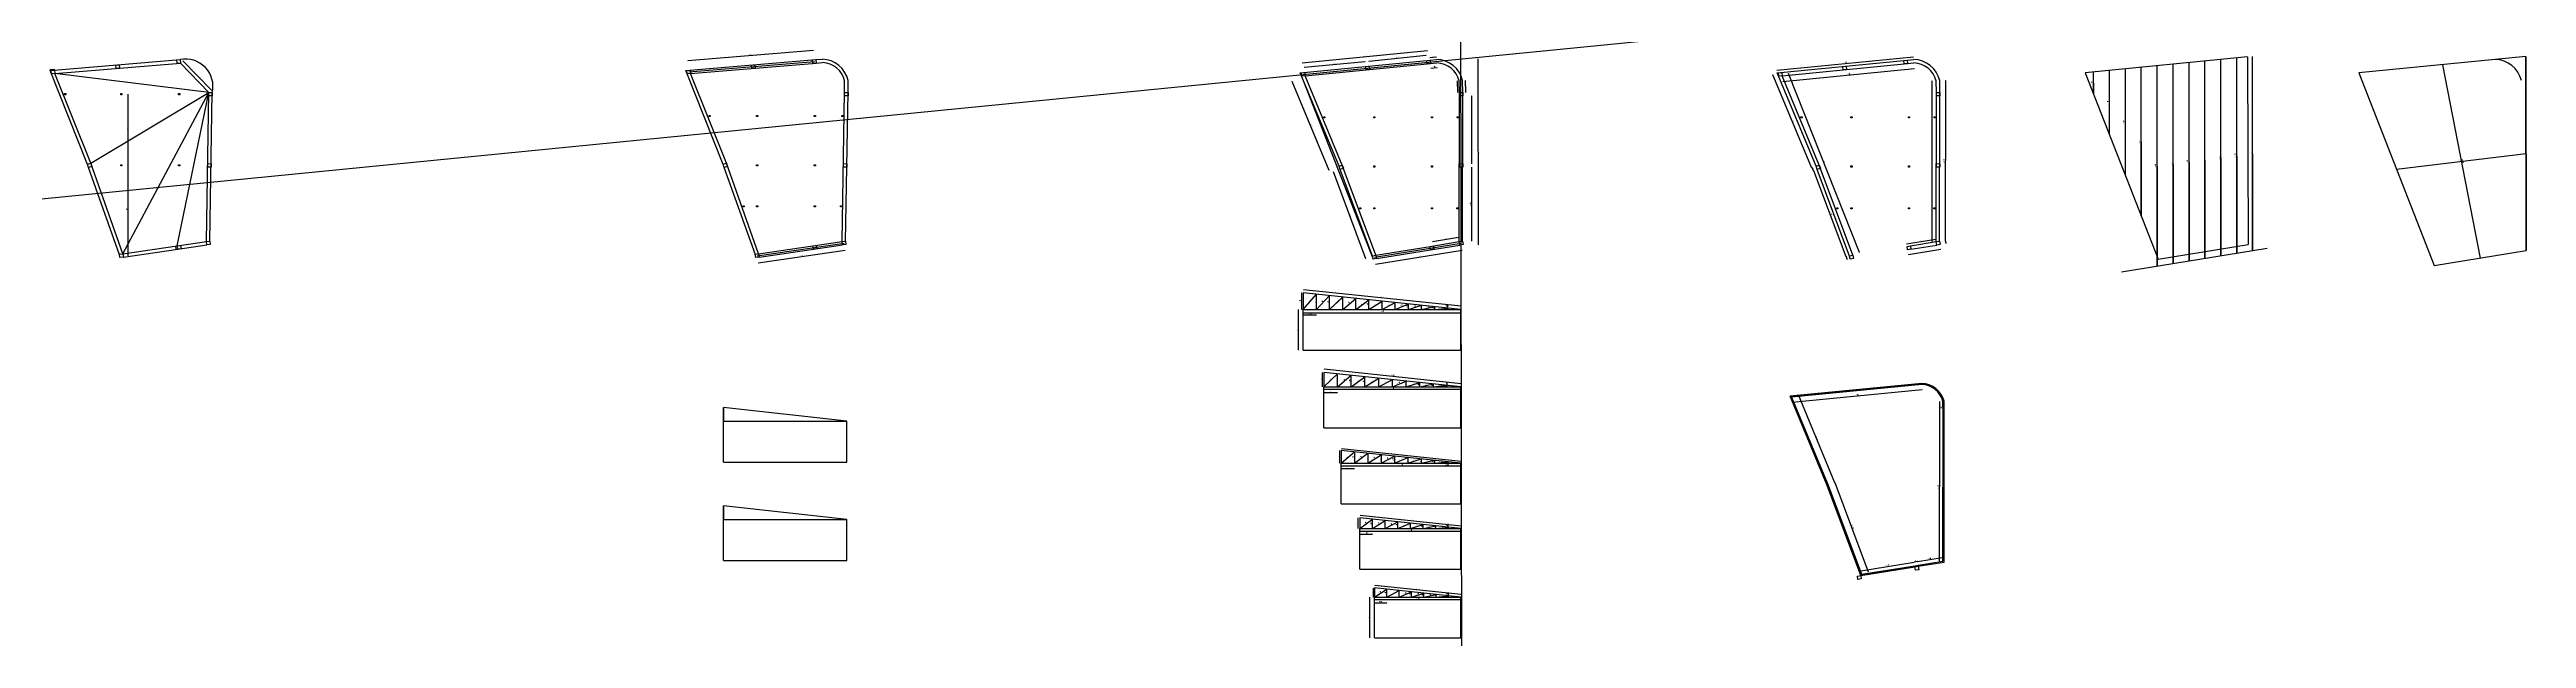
# Model space of a CAD drawing. Header units: inches. Extents: x 62067 to 68611, y -6056 to -4501.
import ezdxf

# ---------------------------------------------------------------- set-up
doc = ezdxf.new("R2010")
doc.units = ezdxf.units.IN
doc.header["$MEASUREMENT"] = 0
doc.layers.add('ELEVATION', color=6, linetype='Continuous', lineweight=30)
doc.styles.get("Standard").update_dxf_attribs({"font": 'times.ttf'})
doc.dimstyles.get("Standard").update_dxf_attribs({"dimtxt": 2.25, "dimasz": 2.25, "dimexe": 0.18, "dimexo": 0.0625, "dimgap": 1, "dimtad": 1, "dimdec": 1, "dimzin": 0, "dimdsep": 46, "dimlunit": 4, "dimtxsty": 'Standard', "dimblk": 'ARCHTICK', "dimcen": 0.09, "dimse1": 1, "dimse2": 1, "dimadec": 0, "dimazin": 0, "dimtfac": 1, "dimtdec": 1, "dimtofl": 0, "dimtmove": 0, "dimatfit": 3, "dimldrblk": 'ARCHTICK', "dimfxl": 1, "dimtolj": 1, "dimtzin": 0, "dimarcsym": 0})

# ---------------------------------------------------------------- blocks, each defined once
blk = doc.blocks.new('_ArchTick')
at = {"color": 0, "linetype": 'ByBlock', "const_width": 0.15}
blk.add_lwpolyline([(-0.5, -0.5), (0.5, 0.5)], dxfattribs=at)
blk = doc.blocks.new('*D652')
at = {"layer": 'Defpoints', "color": 0, "transparency": 16777216}
for p in [(62401.4, -5019.9), (62404.6, -5019.7), (62405.9, -5028.6)]:
    blk.add_point(p, dxfattribs=at)
at = {"layer": 'ELEVATION', "color": 0, "lineweight": -2, "transparency": 16777216}
blk.add_line((62402.1, -5028.9), (62401.4, -5019.9), dxfattribs=at)
at = {"layer": 'ELEVATION', "color": 0, "lineweight": -2, "transparency": 16777216, "xscale": 2.25, "yscale": 2.25, "zscale": 2.25}
for p, rotation in [((62401.4, -5019.9), 94.75431345242), ((62402.1, -5028.9), 274.75431345242)]:
    blk.add_blockref('_ArchTick', p, dxfattribs=dict(at, rotation=rotation))
at = {"layer": 'ELEVATION', "color": 0, "transparency": 16777216, "insert": (62403.9, -5024.2), "char_height": 2.25, "attachment_point": 5, "rotation": 274.75431}
blk.add_mtext('\\A1;9"', dxfattribs=at)
blk = doc.blocks.new('*D653')
at = {"layer": 'Defpoints', "color": 0, "transparency": 16777216}
for p in [(62068.5, -4554.7), (62068.6, -4556.3), (62080.7, -4555.2)]:
    blk.add_point(p, dxfattribs=at)
at = {"layer": 'ELEVATION', "color": 0, "lineweight": -2, "transparency": 16777216}
blk.add_line((62080.6, -4553.7), (62068.5, -4554.7), dxfattribs=at)
at = {"layer": 'ELEVATION', "color": 0, "lineweight": -2, "transparency": 16777216, "xscale": 2.25, "yscale": 2.25, "zscale": 2.25}
for p, rotation in [((62068.5, -4554.7), 184.7543134524039), ((62080.6, -4553.7), 4.754313452403922)]:
    blk.add_blockref('_ArchTick', p, dxfattribs=dict(at, rotation=rotation))
at = {"layer": 'ELEVATION', "color": 0, "transparency": 16777216, "insert": (62074.4, -4552.1), "char_height": 2.25, "attachment_point": 5, "rotation": 4.75431}
blk.add_mtext("\\A1;1'", dxfattribs=at)
blk = doc.blocks.new('*D654')
at = {"layer": 'Defpoints', "color": 0, "transparency": 16777216}
for p in [(62257.3, -4806.8), (62275.5, -4806.8), (62257.3, -5045.5)]:
    blk.add_point(p, dxfattribs=at)
at = {"layer": 'ELEVATION', "color": 0, "lineweight": -2, "transparency": 16777216}
blk.add_line((62275.5, -5045.5), (62275.5, -4806.8), dxfattribs=at)
at = {"layer": 'ELEVATION', "color": 0, "lineweight": -2, "transparency": 16777216, "xscale": 2.25, "yscale": 2.25, "zscale": 2.25}
for p, rotation in [((62275.5, -4806.8), 90), ((62275.5, -5045.5), 270)]:
    blk.add_blockref('_ArchTick', p, dxfattribs=dict(at, rotation=rotation))
at = {"layer": 'ELEVATION', "color": 0, "transparency": 16777216, "insert": (62271.9, -4926.1), "char_height": 2.25, "attachment_point": 5, "rotation": 90}
blk.add_mtext('\\A1;19\'-10{\\H1x;\\S1/2;}"', dxfattribs=at)
blk = doc.blocks.new('*D655')
at = {"layer": 'Defpoints', "color": 0, "transparency": 16777216}
for p in [(62257.3, -4618.8), (62275.4, -4618.8), (62257.3, -4806.8)]:
    blk.add_point(p, dxfattribs=at)
at = {"layer": 'ELEVATION', "color": 0, "lineweight": -2, "transparency": 16777216}
blk.add_line((62275.4, -4806.8), (62275.4, -4618.8), dxfattribs=at)
at = {"layer": 'ELEVATION', "color": 0, "lineweight": -2, "transparency": 16777216, "xscale": 2.25, "yscale": 2.25, "zscale": 2.25}
for p, rotation in [((62275.4, -4618.8), 90), ((62275.4, -4806.8), 270)]:
    blk.add_blockref('_ArchTick', p, dxfattribs=dict(at, rotation=rotation))
at = {"layer": 'ELEVATION', "color": 0, "transparency": 16777216, "insert": (62273.3, -4712.8), "char_height": 2.25, "attachment_point": 5, "rotation": 90}
blk.add_mtext('\\A1;15\'-8"', dxfattribs=at)
blk = doc.blocks.new('*D656')
at = {"layer": 'Defpoints', "color": 0, "transparency": 16777216}
for p in [(64166.4, -5012), (64169.2, -5030.9), (63936.9, -5045.5)]:
    blk.add_point(p, dxfattribs=at)
at = {"layer": 'ELEVATION', "color": 0, "lineweight": -2, "transparency": 16777216}
blk.add_line((63939.6, -5064.5), (64169.2, -5030.9), dxfattribs=at)
at = {"layer": 'ELEVATION', "color": 0, "lineweight": -2, "transparency": 16777216, "xscale": 2.25, "yscale": 2.25, "zscale": 2.25}
for p, rotation in [((64169.2, -5030.9), 8.307572764890892), ((63939.6, -5064.5), 188.3075727648909)]:
    blk.add_blockref('_ArchTick', p, dxfattribs=dict(at, rotation=rotation))
at = {"layer": 'ELEVATION', "color": 0, "transparency": 16777216, "insert": (64054.1, -5045.6), "char_height": 2.25, "attachment_point": 5, "rotation": 8.30757}
blk.add_mtext('\\A1;19\'-4"', dxfattribs=at)
blk = doc.blocks.new('*D657')
at = {"layer": 'Defpoints', "color": 0, "transparency": 16777216}
for p in [(64085.6, -4502.3), (63756.2, -4560.1), (64088.1, -4532.5)]:
    blk.add_point(p, dxfattribs=at)
at = {"layer": 'ELEVATION', "color": 0, "lineweight": -2, "transparency": 16777216}
blk.add_line((63753.7, -4529.9), (64085.6, -4502.3), dxfattribs=at)
at = {"layer": 'ELEVATION', "color": 0, "lineweight": -2, "transparency": 16777216, "xscale": 2.25, "yscale": 2.25, "zscale": 2.25}
for p, rotation in [((64085.6, -4502.3), 4.754313452421121), ((63753.7, -4529.9), 184.7543134524211)]:
    blk.add_blockref('_ArchTick', p, dxfattribs=dict(at, rotation=rotation))
at = {"layer": 'ELEVATION', "color": 0, "transparency": 16777216, "insert": (63919.4, -4513.9), "char_height": 2.25, "attachment_point": 5, "rotation": 4.75431}
blk.add_mtext('\\A1;27\'-9"', dxfattribs=at)
blk = doc.blocks.new('*D658')
at = {"layer": 'Defpoints', "color": 0, "transparency": 16777216}
for p in [(65796.7, -5012.1), (65799.7, -5031), (65567.6, -5049.1)]:
    blk.add_point(p, dxfattribs=at)
at = {"layer": 'ELEVATION', "color": 0, "lineweight": -2, "transparency": 16777216}
blk.add_line((65570.7, -5068), (65799.7, -5031), dxfattribs=at)
at = {"layer": 'ELEVATION', "color": 0, "lineweight": -2, "transparency": 16777216, "xscale": 2.25, "yscale": 2.25, "zscale": 2.25}
for p, rotation in [((65799.7, -5031), 9.183313378660108), ((65570.7, -5068), 189.1833133786601)]:
    blk.add_blockref('_ArchTick', p, dxfattribs=dict(at, rotation=rotation))
at = {"layer": 'ELEVATION', "color": 0, "transparency": 16777216, "insert": (65684.9, -5047.4), "char_height": 2.25, "attachment_point": 5, "rotation": 9.18331}
blk.add_mtext('\\A1;19\'-4"', dxfattribs=at)
blk = doc.blocks.new('*D659')
at = {"layer": 'Defpoints', "color": 0, "transparency": 16777216}
for p in [(65708, -4503.6), (65379.6, -4566.5), (65711, -4533.8)]:
    blk.add_point(p, dxfattribs=at)
at = {"layer": 'ELEVATION', "color": 0, "lineweight": -2, "transparency": 16777216}
blk.add_line((65376.6, -4536.3), (65708, -4503.6), dxfattribs=at)
at = {"layer": 'ELEVATION', "color": 0, "lineweight": -2, "transparency": 16777216, "xscale": 2.25, "yscale": 2.25, "zscale": 2.25}
for p, rotation in [((65708, -4503.6), 5.630054066190349), ((65376.6, -4536.3), 185.6300540661904)]:
    blk.add_blockref('_ArchTick', p, dxfattribs=dict(at, rotation=rotation))
at = {"layer": 'ELEVATION', "color": 0, "transparency": 16777216, "insert": (65542.1, -4517.8), "char_height": 2.25, "attachment_point": 5, "rotation": 5.63005}
blk.add_mtext('\\A1;27\'-9"', dxfattribs=at)
blk = doc.blocks.new('*D660')
at = {"layer": 'Defpoints', "color": 0, "transparency": 16777216}
for p in [(65800.8, -4811.4), (65825.1, -4811.4), (65800.4, -5006.9)]:
    blk.add_point(p, dxfattribs=at)
at = {"layer": 'ELEVATION', "color": 0, "lineweight": -2, "transparency": 16777216}
blk.add_line((65825.1, -5006.9), (65825.1, -4811.4), dxfattribs=at)
at = {"layer": 'ELEVATION', "color": 0, "lineweight": -2, "transparency": 16777216, "xscale": 2.25, "yscale": 2.25, "zscale": 2.25}
for p, rotation in [((65825.1, -4811.4), 90), ((65825.1, -5006.9), 270)]:
    blk.add_blockref('_ArchTick', p, dxfattribs=dict(at, rotation=rotation))
at = {"layer": 'ELEVATION', "color": 0, "transparency": 16777216, "insert": (65821.4, -4909.1), "char_height": 2.25, "attachment_point": 5, "rotation": 90}
blk.add_mtext('\\A1;16\'-3{\\H1x;\\S1/2;}"', dxfattribs=at)
blk = doc.blocks.new('*D661')
at = {"layer": 'Defpoints', "color": 0, "transparency": 16777216}
for p in [(65801.2, -4623.4), (65825.1, -4623.4), (65800.9, -4802.4)]:
    blk.add_point(p, dxfattribs=at)
at = {"layer": 'ELEVATION', "color": 0, "lineweight": -2, "transparency": 16777216}
blk.add_line((65825.1, -4802.4), (65825.1, -4623.4), dxfattribs=at)
at = {"layer": 'ELEVATION', "color": 0, "lineweight": -2, "transparency": 16777216, "xscale": 2.25, "yscale": 2.25, "zscale": 2.25}
for p, rotation in [((65825.1, -4623.4), 90), ((65825.1, -4802.4), 270)]:
    blk.add_blockref('_ArchTick', p, dxfattribs=dict(at, rotation=rotation))
at = {"layer": 'ELEVATION', "color": 0, "transparency": 16777216, "insert": (65823, -4712.9), "char_height": 2.25, "attachment_point": 5, "rotation": 90}
blk.add_mtext('\\A1;14\'-11"', dxfattribs=at)
blk = doc.blocks.new('*D662')
at = {"layer": 'Defpoints', "color": 0, "transparency": 16777216}
for p in [(65564.6, -5947.1), (65567.6, -5923.1), (65567.6, -5947.1)]:
    blk.add_point(p, dxfattribs=at)
at = {"layer": 'ELEVATION', "color": 0, "lineweight": -2, "transparency": 16777216}
blk.add_line((65564.6, -5923.1), (65564.6, -5947.1), dxfattribs=at)
at = {"layer": 'ELEVATION', "color": 0, "lineweight": -2, "transparency": 16777216, "xscale": 2.25, "yscale": 2.25, "zscale": 2.25}
for p, rotation in [((65564.6, -5923.1), 90), ((65564.6, -5947.1), 270)]:
    blk.add_blockref('_ArchTick', p, dxfattribs=dict(at, rotation=rotation))
at = {"layer": 'ELEVATION', "color": 0, "transparency": 16777216, "insert": (65562.5, -5935.1), "char_height": 2.25, "attachment_point": 5, "rotation": 90}
blk.add_mtext("\\A1;2'", dxfattribs=at)
blk = doc.blocks.new('*D663')
at = {"layer": 'Defpoints', "color": 0, "transparency": 16777216}
for p in [(65555.3, -5947.1), (65567.6, -5947.1), (65567.6, -6055.1)]:
    blk.add_point(p, dxfattribs=at)
at = {"layer": 'ELEVATION', "color": 0, "lineweight": -2, "transparency": 16777216}
blk.add_line((65555.3, -6055.1), (65555.3, -5947.1), dxfattribs=at)
at = {"layer": 'ELEVATION', "color": 0, "lineweight": -2, "transparency": 16777216, "xscale": 2.25, "yscale": 2.25, "zscale": 2.25}
for p, rotation in [((65555.3, -5947.1), 90), ((65555.3, -6055.1), 270)]:
    blk.add_blockref('_ArchTick', p, dxfattribs=dict(at, rotation=rotation))
at = {"layer": 'ELEVATION', "color": 0, "transparency": 16777216, "insert": (65553.2, -6001.1), "char_height": 2.25, "attachment_point": 5, "rotation": 90}
blk.add_mtext("\\A1;9'", dxfattribs=at)
blk = doc.blocks.new('*D664')
at = {"layer": 'Defpoints', "color": 0, "transparency": 16777216}
for p in [(65379.6, -5187.3), (65796.3, -5187.3), (65796.3, -5196)]:
    blk.add_point(p, dxfattribs=at)
at = {"layer": 'ELEVATION', "color": 0, "lineweight": -2, "transparency": 16777216}
blk.add_line((65379.6, -5196), (65796.3, -5196), dxfattribs=at)
at = {"layer": 'ELEVATION', "color": 0, "lineweight": -2, "transparency": 16777216, "xscale": 2.25, "yscale": 2.25, "zscale": 2.25, "rotation": 180}
blk.add_blockref('_ArchTick', (65379.6, -5196), dxfattribs=at)
at = {"layer": 'ELEVATION', "color": 0, "lineweight": -2, "transparency": 16777216, "xscale": 2.25, "yscale": 2.25, "zscale": 2.25}
blk.add_blockref('_ArchTick', (65796.3, -5196), dxfattribs=at)
at = {"layer": 'ELEVATION', "color": 0, "transparency": 16777216, "insert": (65588, -5192.3), "char_height": 2.25, "attachment_point": 5}
blk.add_mtext('\\A1;34\'-8{\\H1x;\\S1/2;}"', dxfattribs=at)
blk = doc.blocks.new('*D665')
at = {"layer": 'Defpoints', "color": 0, "transparency": 16777216}
for p in [(65434, -5391.6), (65796.3, -5391.6), (65796.3, -5398.2)]:
    blk.add_point(p, dxfattribs=at)
at = {"layer": 'ELEVATION', "color": 0, "lineweight": -2, "transparency": 16777216}
blk.add_line((65434, -5398.2), (65796.3, -5398.2), dxfattribs=at)
at = {"layer": 'ELEVATION', "color": 0, "lineweight": -2, "transparency": 16777216, "xscale": 2.25, "yscale": 2.25, "zscale": 2.25, "rotation": 180}
blk.add_blockref('_ArchTick', (65434, -5398.2), dxfattribs=at)
at = {"layer": 'ELEVATION', "color": 0, "lineweight": -2, "transparency": 16777216, "xscale": 2.25, "yscale": 2.25, "zscale": 2.25}
blk.add_blockref('_ArchTick', (65796.3, -5398.2), dxfattribs=at)
at = {"layer": 'ELEVATION', "color": 0, "transparency": 16777216, "insert": (65615.2, -5394.6), "char_height": 2.25, "attachment_point": 5}
blk.add_mtext('\\A1;30\'-2{\\H1x;\\S1/2;}"', dxfattribs=at)
blk = doc.blocks.new('*D666')
at = {"layer": 'Defpoints', "color": 0, "transparency": 16777216}
for p in [(65480, -5593.2), (65796.3, -5593.2), (65796.3, -5600.4)]:
    blk.add_point(p, dxfattribs=at)
at = {"layer": 'ELEVATION', "color": 0, "lineweight": -2, "transparency": 16777216}
blk.add_line((65480, -5600.4), (65796.3, -5600.4), dxfattribs=at)
at = {"layer": 'ELEVATION', "color": 0, "lineweight": -2, "transparency": 16777216, "xscale": 2.25, "yscale": 2.25, "zscale": 2.25, "rotation": 180}
blk.add_blockref('_ArchTick', (65480, -5600.4), dxfattribs=at)
at = {"layer": 'ELEVATION', "color": 0, "lineweight": -2, "transparency": 16777216, "xscale": 2.25, "yscale": 2.25, "zscale": 2.25}
blk.add_blockref('_ArchTick', (65796.3, -5600.4), dxfattribs=at)
at = {"layer": 'ELEVATION', "color": 0, "transparency": 16777216, "insert": (65638.2, -5596.8), "char_height": 2.25, "attachment_point": 5}
blk.add_mtext('\\A1;26\'-4{\\H1x;\\S1/2;}"', dxfattribs=at)
blk = doc.blocks.new('*D667')
at = {"layer": 'Defpoints', "color": 0, "transparency": 16777216}
for p in [(65529, -5765.7), (65796.3, -5765.7), (65796.3, -5773)]:
    blk.add_point(p, dxfattribs=at)
at = {"layer": 'ELEVATION', "color": 0, "lineweight": -2, "transparency": 16777216}
blk.add_line((65529, -5773), (65796.3, -5773), dxfattribs=at)
at = {"layer": 'ELEVATION', "color": 0, "lineweight": -2, "transparency": 16777216, "xscale": 2.25, "yscale": 2.25, "zscale": 2.25, "rotation": 180}
blk.add_blockref('_ArchTick', (65529, -5773), dxfattribs=at)
at = {"layer": 'ELEVATION', "color": 0, "lineweight": -2, "transparency": 16777216, "xscale": 2.25, "yscale": 2.25, "zscale": 2.25}
blk.add_blockref('_ArchTick', (65796.3, -5773), dxfattribs=at)
at = {"layer": 'ELEVATION', "color": 0, "transparency": 16777216, "insert": (65662.7, -5769.4), "char_height": 2.25, "attachment_point": 5}
blk.add_mtext('\\A1;22\'-3{\\H1x;\\S1/2;}"', dxfattribs=at)
blk = doc.blocks.new('*D668')
at = {"layer": 'Defpoints', "color": 0, "transparency": 16777216}
for p in [(65567.6, -5947.1), (65796.3, -5947.1), (65796.3, -5953.3)]:
    blk.add_point(p, dxfattribs=at)
at = {"layer": 'ELEVATION', "color": 0, "lineweight": -2, "transparency": 16777216}
blk.add_line((65567.6, -5953.3), (65796.3, -5953.3), dxfattribs=at)
at = {"layer": 'ELEVATION', "color": 0, "lineweight": -2, "transparency": 16777216, "xscale": 2.25, "yscale": 2.25, "zscale": 2.25, "rotation": 180}
blk.add_blockref('_ArchTick', (65567.6, -5953.3), dxfattribs=at)
at = {"layer": 'ELEVATION', "color": 0, "lineweight": -2, "transparency": 16777216, "xscale": 2.25, "yscale": 2.25, "zscale": 2.25}
blk.add_blockref('_ArchTick', (65796.3, -5953.3), dxfattribs=at)
at = {"layer": 'ELEVATION', "color": 0, "transparency": 16777216, "insert": (65682, -5949.7), "char_height": 2.25, "attachment_point": 5}
blk.add_mtext('\\A1;19\'-0{\\H1x;\\S1/2;}"', dxfattribs=at)
blk = doc.blocks.new('*D669')
at = {"layer": 'Defpoints', "color": 0, "transparency": 16777216}
for p in [(65434, -5391.6), (65470.3, -5391.6), (65470.3, -5406.4)]:
    blk.add_point(p, dxfattribs=at)
at = {"layer": 'ELEVATION', "color": 0, "lineweight": -2, "transparency": 16777216}
blk.add_line((65434, -5406.4), (65470.3, -5406.4), dxfattribs=at)
at = {"layer": 'ELEVATION', "color": 0, "lineweight": -2, "transparency": 16777216, "xscale": 2.25, "yscale": 2.25, "zscale": 2.25, "rotation": 180}
blk.add_blockref('_ArchTick', (65434, -5406.4), dxfattribs=at)
at = {"layer": 'ELEVATION', "color": 0, "lineweight": -2, "transparency": 16777216, "xscale": 2.25, "yscale": 2.25, "zscale": 2.25}
blk.add_blockref('_ArchTick', (65470.3, -5406.4), dxfattribs=at)
at = {"layer": 'ELEVATION', "color": 0, "transparency": 16777216, "insert": (65452.2, -5404.3), "char_height": 2.25, "attachment_point": 5}
blk.add_mtext("\\A1;3'", dxfattribs=at)
blk = doc.blocks.new('*D670')
at = {"layer": 'Defpoints', "color": 0, "transparency": 16777216}
for p in [(65379.6, -5187.3), (65379.6, -5202.5), (65414.3, -5187.3)]:
    blk.add_point(p, dxfattribs=at)
at = {"layer": 'ELEVATION', "color": 0, "lineweight": -2, "transparency": 16777216}
blk.add_line((65414.3, -5202.5), (65379.6, -5202.5), dxfattribs=at)
at = {"layer": 'ELEVATION', "color": 0, "lineweight": -2, "transparency": 16777216, "xscale": 2.25, "yscale": 2.25, "zscale": 2.25, "rotation": 180}
blk.add_blockref('_ArchTick', (65379.6, -5202.5), dxfattribs=at)
at = {"layer": 'ELEVATION', "color": 0, "lineweight": -2, "transparency": 16777216, "xscale": 2.25, "yscale": 2.25, "zscale": 2.25}
blk.add_blockref('_ArchTick', (65414.3, -5202.5), dxfattribs=at)
at = {"layer": 'ELEVATION', "color": 0, "transparency": 16777216, "insert": (65397, -5198.9), "char_height": 2.25, "attachment_point": 5}
blk.add_mtext('\\A1;2\'-10{\\H1x;\\S1/2;}"', dxfattribs=at)
blk = doc.blocks.new('*D671')
at = {"layer": 'Defpoints', "color": 0, "transparency": 16777216}
for p in [(65567.6, -5947.1), (65600.3, -5947.1), (65600.3, -5962.3)]:
    blk.add_point(p, dxfattribs=at)
at = {"layer": 'ELEVATION', "color": 0, "lineweight": -2, "transparency": 16777216}
blk.add_line((65567.6, -5962.3), (65600.3, -5962.3), dxfattribs=at)
at = {"layer": 'ELEVATION', "color": 0, "lineweight": -2, "transparency": 16777216, "xscale": 2.25, "yscale": 2.25, "zscale": 2.25, "rotation": 180}
blk.add_blockref('_ArchTick', (65567.6, -5962.3), dxfattribs=at)
at = {"layer": 'ELEVATION', "color": 0, "lineweight": -2, "transparency": 16777216, "xscale": 2.25, "yscale": 2.25, "zscale": 2.25}
blk.add_blockref('_ArchTick', (65600.3, -5962.3), dxfattribs=at)
at = {"layer": 'ELEVATION', "color": 0, "transparency": 16777216, "insert": (65584, -5958.7), "char_height": 2.25, "attachment_point": 5}
blk.add_mtext('\\A1;2\'-8{\\H1x;\\S1/2;}"', dxfattribs=at)
blk = doc.blocks.new('*D672')
at = {"layer": 'Defpoints', "color": 0, "transparency": 16777216}
for p in [(65529, -5765.7), (65562.4, -5765.7), (65562.4, -5781)]:
    blk.add_point(p, dxfattribs=at)
at = {"layer": 'ELEVATION', "color": 0, "lineweight": -2, "transparency": 16777216}
blk.add_line((65529, -5781), (65562.4, -5781), dxfattribs=at)
at = {"layer": 'ELEVATION', "color": 0, "lineweight": -2, "transparency": 16777216, "xscale": 2.25, "yscale": 2.25, "zscale": 2.25, "rotation": 180}
blk.add_blockref('_ArchTick', (65529, -5781), dxfattribs=at)
at = {"layer": 'ELEVATION', "color": 0, "lineweight": -2, "transparency": 16777216, "xscale": 2.25, "yscale": 2.25, "zscale": 2.25}
blk.add_blockref('_ArchTick', (65562.4, -5781), dxfattribs=at)
at = {"layer": 'ELEVATION', "color": 0, "transparency": 16777216, "insert": (65545.7, -5777.4), "char_height": 2.25, "attachment_point": 5}
blk.add_mtext('\\A1;2\'-9{\\H1x;\\S1/2;}"', dxfattribs=at)
blk = doc.blocks.new('*D673')
at = {"layer": 'Defpoints', "color": 0, "transparency": 16777216}
for p in [(65480, -5593.2), (65515.2, -5593.2), (65515.2, -5607.6)]:
    blk.add_point(p, dxfattribs=at)
at = {"layer": 'ELEVATION', "color": 0, "lineweight": -2, "transparency": 16777216}
blk.add_line((65480, -5607.6), (65515.2, -5607.6), dxfattribs=at)
at = {"layer": 'ELEVATION', "color": 0, "lineweight": -2, "transparency": 16777216, "xscale": 2.25, "yscale": 2.25, "zscale": 2.25, "rotation": 180}
blk.add_blockref('_ArchTick', (65480, -5607.6), dxfattribs=at)
at = {"layer": 'ELEVATION', "color": 0, "lineweight": -2, "transparency": 16777216, "xscale": 2.25, "yscale": 2.25, "zscale": 2.25}
blk.add_blockref('_ArchTick', (65515.2, -5607.6), dxfattribs=at)
at = {"layer": 'ELEVATION', "color": 0, "transparency": 16777216, "insert": (65497.6, -5605.5), "char_height": 2.25, "attachment_point": 5}
blk.add_mtext('\\A1;2\'-11"', dxfattribs=at)
blk = doc.blocks.new('*D674')
at = {"layer": 'Defpoints', "color": 0, "transparency": 16777216}
for p in [(65567.6, -5947.1), (65600.3, -5926.5), (65600.3, -5926.5)]:
    blk.add_point(p, dxfattribs=at)
at = {"layer": 'ELEVATION', "color": 0, "lineweight": -2, "transparency": 16777216}
blk.add_line((65567.6, -5947.1), (65600.3, -5926.5), dxfattribs=at)
at = {"layer": 'ELEVATION', "color": 0, "lineweight": -2, "transparency": 16777216, "xscale": 2.25, "yscale": 2.25, "zscale": 2.25}
for p, rotation in [((65567.6, -5947.1), 212.1961376214562), ((65600.3, -5926.5), 32.19613762145624)]:
    blk.add_blockref('_ArchTick', p, dxfattribs=dict(at, rotation=rotation))
at = {"layer": 'ELEVATION', "color": 0, "transparency": 16777216, "insert": (65582, -5933.7), "char_height": 2.25, "attachment_point": 5, "rotation": 32.19614}
blk.add_mtext('\\A1;3\'-2{\\H1x;\\S1/2;}"', dxfattribs=at)
blk = doc.blocks.new('*D675')
at = {"layer": 'Defpoints', "color": 0, "transparency": 16777216}
for p in [(65600.3, -5947.1), (65633, -5929.9), (65633, -5929.9)]:
    blk.add_point(p, dxfattribs=at)
at = {"layer": 'ELEVATION', "color": 0, "lineweight": -2, "transparency": 16777216}
blk.add_line((65600.3, -5947.1), (65633, -5929.9), dxfattribs=at)
at = {"layer": 'ELEVATION', "color": 0, "lineweight": -2, "transparency": 16777216, "xscale": 2.25, "yscale": 2.25, "zscale": 2.25}
for p, rotation in [((65600.3, -5947.1), 207.6859764898651), ((65633, -5929.9), 27.68597648986509)]:
    blk.add_blockref('_ArchTick', p, dxfattribs=dict(at, rotation=rotation))
at = {"layer": 'ELEVATION', "color": 0, "transparency": 16777216, "insert": (65615.7, -5936.6), "char_height": 2.25, "attachment_point": 5, "rotation": 27.68598}
blk.add_mtext('\\A1;3\'-1"', dxfattribs=at)
blk = doc.blocks.new('*D676')
at = {"layer": 'Defpoints', "color": 0, "transparency": 16777216}
for p in [(65633, -5947.1), (65665.7, -5933.4), (65665.7, -5933.4)]:
    blk.add_point(p, dxfattribs=at)
at = {"layer": 'ELEVATION', "color": 0, "lineweight": -2, "transparency": 16777216}
blk.add_line((65633, -5947.1), (65665.7, -5933.4), dxfattribs=at)
at = {"layer": 'ELEVATION', "color": 0, "lineweight": -2, "transparency": 16777216, "xscale": 2.25, "yscale": 2.25, "zscale": 2.25}
for p, rotation in [((65633, -5947.1), 202.7706984272125), ((65665.7, -5933.4), 22.77069842721246)]:
    blk.add_blockref('_ArchTick', p, dxfattribs=dict(at, rotation=rotation))
at = {"layer": 'ELEVATION', "color": 0, "transparency": 16777216, "insert": (65647.9, -5936.9), "char_height": 2.25, "attachment_point": 5, "rotation": 22.7707}
blk.add_mtext('\\A1;2\'-11{\\H1x;\\S1/2;}"', dxfattribs=at)
blk = doc.blocks.new('*D677')
at = {"layer": 'Defpoints', "color": 0, "transparency": 16777216}
for p in [(65665.7, -5947.1), (65698.3, -5936.8), (65698.3, -5936.8)]:
    blk.add_point(p, dxfattribs=at)
at = {"layer": 'ELEVATION', "color": 0, "lineweight": -2, "transparency": 16777216}
blk.add_line((65665.7, -5947.1), (65698.3, -5936.8), dxfattribs=at)
at = {"layer": 'ELEVATION', "color": 0, "lineweight": -2, "transparency": 16777216, "xscale": 2.25, "yscale": 2.25, "zscale": 2.25}
for p, rotation in [((65665.7, -5947.1), 197.475030702048), ((65698.3, -5936.8), 17.47503070204803)]:
    blk.add_blockref('_ArchTick', p, dxfattribs=dict(at, rotation=rotation))
at = {"layer": 'ELEVATION', "color": 0, "transparency": 16777216, "insert": (65680.9, -5938.5), "char_height": 2.25, "attachment_point": 5, "rotation": 17.47503}
blk.add_mtext('\\A1;2\'-10{\\H1x;\\S1/2;}"', dxfattribs=at)
blk = doc.blocks.new('*D678')
at = {"layer": 'Defpoints', "color": 0, "transparency": 16777216}
for p in [(65698.3, -5947.1), (65731, -5940.2), (65731, -5940.2)]:
    blk.add_point(p, dxfattribs=at)
at = {"layer": 'ELEVATION', "color": 0, "lineweight": -2, "transparency": 16777216}
blk.add_line((65698.3, -5947.1), (65731, -5940.2), dxfattribs=at)
at = {"layer": 'ELEVATION', "color": 0, "lineweight": -2, "transparency": 16777216, "xscale": 2.25, "yscale": 2.25, "zscale": 2.25}
for p, rotation in [((65698.3, -5947.1), 191.8531841479076), ((65731, -5940.2), 11.85318414790754)]:
    blk.add_blockref('_ArchTick', p, dxfattribs=dict(at, rotation=rotation))
at = {"layer": 'ELEVATION', "color": 0, "transparency": 16777216, "insert": (65713.9, -5940.1), "char_height": 2.25, "attachment_point": 5, "rotation": 11.85318}
blk.add_mtext('\\A1;2\'-9{\\H1x;\\S1/2;}"', dxfattribs=at)
blk = doc.blocks.new('*D679')
at = {"layer": 'Defpoints', "color": 0, "transparency": 16777216}
for p in [(65731, -5947.1), (65763.7, -5943.6), (65763.7, -5943.6)]:
    blk.add_point(p, dxfattribs=at)
at = {"layer": 'ELEVATION', "color": 0, "lineweight": -2, "transparency": 16777216}
blk.add_line((65731, -5947.1), (65763.7, -5943.6), dxfattribs=at)
at = {"layer": 'ELEVATION', "color": 0, "lineweight": -2, "transparency": 16777216, "xscale": 2.25, "yscale": 2.25, "zscale": 2.25}
for p, rotation in [((65731, -5947.1), 185.9906876486014), ((65763.7, -5943.6), 5.990687648601397)]:
    blk.add_blockref('_ArchTick', p, dxfattribs=dict(at, rotation=rotation))
at = {"layer": 'ELEVATION', "color": 0, "transparency": 16777216, "insert": (65747.1, -5943.2), "char_height": 2.25, "attachment_point": 5, "rotation": 5.99069}
blk.add_mtext('\\A1;2\'-9"', dxfattribs=at)
blk = doc.blocks.new('*D680')
at = {"layer": 'Defpoints', "color": 0, "transparency": 16777216}
for p in [(65600.3, -5926.5), (65600.3, -5926.5), (65600.3, -5947.1)]:
    blk.add_point(p, dxfattribs=at)
at = {"layer": 'ELEVATION', "color": 0, "lineweight": -2, "transparency": 16777216}
blk.add_line((65600.3, -5947.1), (65600.3, -5926.5), dxfattribs=at)
at = {"layer": 'ELEVATION', "color": 0, "lineweight": -2, "transparency": 16777216, "xscale": 2.25, "yscale": 2.25, "zscale": 2.25}
for p, rotation in [((65600.3, -5926.5), 90), ((65600.3, -5947.1), 270)]:
    blk.add_blockref('_ArchTick', p, dxfattribs=dict(at, rotation=rotation))
at = {"layer": 'ELEVATION', "color": 0, "transparency": 16777216, "insert": (65596.7, -5936.8), "char_height": 2.25, "attachment_point": 5, "rotation": 90}
blk.add_mtext('\\A1;1\'-8{\\H1x;\\S1/2;}"', dxfattribs=at)
blk = doc.blocks.new('*D681')
at = {"layer": 'Defpoints', "color": 0, "transparency": 16777216}
for p in [(65633, -5929.9), (65633, -5929.9), (65633, -5947.1)]:
    blk.add_point(p, dxfattribs=at)
at = {"layer": 'ELEVATION', "color": 0, "lineweight": -2, "transparency": 16777216}
blk.add_line((65633, -5947.1), (65633, -5929.9), dxfattribs=at)
at = {"layer": 'ELEVATION', "color": 0, "lineweight": -2, "transparency": 16777216, "xscale": 2.25, "yscale": 2.25, "zscale": 2.25}
for p, rotation in [((65633, -5929.9), 90), ((65633, -5947.1), 270)]:
    blk.add_blockref('_ArchTick', p, dxfattribs=dict(at, rotation=rotation))
at = {"layer": 'ELEVATION', "color": 0, "transparency": 16777216, "insert": (65630.8, -5938.5), "char_height": 2.25, "attachment_point": 5, "rotation": 90}
blk.add_mtext('\\A1;1\'-5"', dxfattribs=at)
blk = doc.blocks.new('*D682')
at = {"layer": 'Defpoints', "color": 0, "transparency": 16777216}
for p in [(65665.7, -5933.4), (65665.7, -5933.4), (65665.7, -5947.1)]:
    blk.add_point(p, dxfattribs=at)
at = {"layer": 'ELEVATION', "color": 0, "lineweight": -2, "transparency": 16777216}
blk.add_line((65665.7, -5947.1), (65665.7, -5933.4), dxfattribs=at)
at = {"layer": 'ELEVATION', "color": 0, "lineweight": -2, "transparency": 16777216, "xscale": 2.25, "yscale": 2.25, "zscale": 2.25}
for p, rotation in [((65665.7, -5933.4), 90), ((65665.7, -5947.1), 270)]:
    blk.add_blockref('_ArchTick', p, dxfattribs=dict(at, rotation=rotation))
at = {"layer": 'ELEVATION', "color": 0, "transparency": 16777216, "insert": (65662, -5940.2), "char_height": 2.25, "attachment_point": 5, "rotation": 90}
blk.add_mtext('\\A1;1\'-1{\\H1x;\\S1/2;}"', dxfattribs=at)
blk = doc.blocks.new('*D683')
at = {"layer": 'Defpoints', "color": 0, "transparency": 16777216}
for p in [(65698.3, -5936.8), (65698.3, -5936.8), (65698.3, -5947.1)]:
    blk.add_point(p, dxfattribs=at)
at = {"layer": 'ELEVATION', "color": 0, "lineweight": -2, "transparency": 16777216}
blk.add_line((65698.3, -5947.1), (65698.3, -5936.8), dxfattribs=at)
at = {"layer": 'ELEVATION', "color": 0, "lineweight": -2, "transparency": 16777216, "xscale": 2.25, "yscale": 2.25, "zscale": 2.25}
for p, rotation in [((65698.3, -5936.8), 90), ((65698.3, -5947.1), 270)]:
    blk.add_blockref('_ArchTick', p, dxfattribs=dict(at, rotation=rotation))
at = {"layer": 'ELEVATION', "color": 0, "transparency": 16777216, "insert": (65694.7, -5941.9), "char_height": 2.25, "attachment_point": 5, "rotation": 90}
blk.add_mtext('\\A1;10{\\H1x;\\S1/2;}"', dxfattribs=at)
blk = doc.blocks.new('*D684')
at = {"layer": 'Defpoints', "color": 0, "transparency": 16777216}
for p in [(65731, -5940.2), (65731, -5940.2), (65731, -5947.1)]:
    blk.add_point(p, dxfattribs=at)
at = {"layer": 'ELEVATION', "color": 0, "lineweight": -2, "transparency": 16777216}
blk.add_line((65731, -5947.1), (65731, -5940.2), dxfattribs=at)
at = {"layer": 'ELEVATION', "color": 0, "lineweight": -2, "transparency": 16777216, "xscale": 2.25, "yscale": 2.25, "zscale": 2.25}
for p, rotation in [((65731, -5940.2), 90), ((65731, -5947.1), 270)]:
    blk.add_blockref('_ArchTick', p, dxfattribs=dict(at, rotation=rotation))
at = {"layer": 'ELEVATION', "color": 0, "transparency": 16777216, "insert": (65728.9, -5943.6), "char_height": 2.25, "attachment_point": 5, "rotation": 90}
blk.add_mtext('\\A1;7"', dxfattribs=at)
blk = doc.blocks.new('*D685')
at = {"layer": 'Defpoints', "color": 0, "transparency": 16777216}
for p in [(65763.7, -5943.6), (65763.7, -5943.6), (65763.7, -5947.1)]:
    blk.add_point(p, dxfattribs=at)
at = {"layer": 'ELEVATION', "color": 0, "lineweight": -2, "transparency": 16777216}
for p, q in [((65763.7, -5943.6), (65763.7, -5935.2)), ((65763.7, -5947.1), (65763.7, -5943.6))]:
    blk.add_line(p, q, dxfattribs=at)
at = {"layer": 'ELEVATION', "color": 0, "lineweight": -2, "transparency": 16777216, "xscale": 2.25, "yscale": 2.25, "zscale": 2.25}
for p, rotation in [((65763.7, -5943.6), 90), ((65763.7, -5947.1), 270)]:
    blk.add_blockref('_ArchTick', p, dxfattribs=dict(at, rotation=rotation))
at = {"layer": 'ELEVATION', "color": 0, "transparency": 16777216, "insert": (65760, -5938.3), "char_height": 2.25, "attachment_point": 5, "rotation": 90}
blk.add_mtext('\\A1;3{\\H1x;\\S1/2;}"', dxfattribs=at)
blk = doc.blocks.new('*D686')
at = {"layer": 'Defpoints', "color": 0, "transparency": 16777216}
for p in [(65567.6, -5923.1), (65568.4, -5916.2), (65796.3, -5947.1)]:
    blk.add_point(p, dxfattribs=at)
at = {"layer": 'ELEVATION', "color": 0, "lineweight": -2, "transparency": 16777216}
blk.add_line((65797.1, -5940.2), (65568.4, -5916.2), dxfattribs=at)
at = {"layer": 'ELEVATION', "color": 0, "lineweight": -2, "transparency": 16777216, "xscale": 2.25, "yscale": 2.25, "zscale": 2.25}
for p, rotation in [((65568.4, -5916.2), 174.0093123514165), ((65797.1, -5940.2), 354.0093123514165)]:
    blk.add_blockref('_ArchTick', p, dxfattribs=dict(at, rotation=rotation))
at = {"layer": 'ELEVATION', "color": 0, "transparency": 16777216, "insert": (65682.9, -5926.1), "char_height": 2.25, "attachment_point": 5, "rotation": 354.00931}
blk.add_mtext('\\A1;19\'-2"', dxfattribs=at)
blk = doc.blocks.new('*D687')
at = {"layer": 'Defpoints', "color": 0, "transparency": 16777216}
for p in [(65529, -5737.7), (65529.7, -5731.4), (65796.3, -5765.7)]:
    blk.add_point(p, dxfattribs=at)
at = {"layer": 'ELEVATION', "color": 0, "lineweight": -2, "transparency": 16777216}
blk.add_line((65797, -5759.5), (65529.7, -5731.4), dxfattribs=at)
at = {"layer": 'ELEVATION', "color": 0, "lineweight": -2, "transparency": 16777216, "xscale": 2.25, "yscale": 2.25, "zscale": 2.25}
for p, rotation in [((65529.7, -5731.4), 174.0093123514166), ((65797, -5759.5), 354.0093123514167)]:
    blk.add_blockref('_ArchTick', p, dxfattribs=dict(at, rotation=rotation))
at = {"layer": 'ELEVATION', "color": 0, "transparency": 16777216, "insert": (65663.6, -5743.3), "char_height": 2.25, "attachment_point": 5, "rotation": 354.00931}
blk.add_mtext('\\A1;22\'-5"', dxfattribs=at)
blk = doc.blocks.new('*D688')
at = {"layer": 'Defpoints', "color": 0, "transparency": 16777216}
for p in [(65562.4, -5741.2), (65562.4, -5741.2), (65529, -5765.7)]:
    blk.add_point(p, dxfattribs=at)
at = {"layer": 'ELEVATION', "color": 0, "lineweight": -2, "transparency": 16777216}
blk.add_line((65529, -5765.7), (65562.4, -5741.2), dxfattribs=at)
at = {"layer": 'ELEVATION', "color": 0, "lineweight": -2, "transparency": 16777216, "xscale": 2.25, "yscale": 2.25, "zscale": 2.25}
for p, rotation in [((65562.4, -5741.2), 36.30023637602665), ((65529, -5765.7), 216.3002363760266)]:
    blk.add_blockref('_ArchTick', p, dxfattribs=dict(at, rotation=rotation))
at = {"layer": 'ELEVATION', "color": 0, "transparency": 16777216, "insert": (65543.6, -5750.5), "char_height": 2.25, "attachment_point": 5, "rotation": 36.30024}
blk.add_mtext('\\A1;3\'-5{\\H1x;\\S1/2;}"', dxfattribs=at)
blk = doc.blocks.new('*D689')
at = {"layer": 'Defpoints', "color": 0, "transparency": 16777216}
for p in [(65595.9, -5744.7), (65595.9, -5744.7), (65562.4, -5765.7)]:
    blk.add_point(p, dxfattribs=at)
at = {"layer": 'ELEVATION', "color": 0, "lineweight": -2, "transparency": 16777216}
blk.add_line((65562.4, -5765.7), (65595.9, -5744.7), dxfattribs=at)
at = {"layer": 'ELEVATION', "color": 0, "lineweight": -2, "transparency": 16777216, "xscale": 2.25, "yscale": 2.25, "zscale": 2.25}
for p, rotation in [((65595.9, -5744.7), 32.19613762146142), ((65562.4, -5765.7), 212.1961376214614)]:
    blk.add_blockref('_ArchTick', p, dxfattribs=dict(at, rotation=rotation))
at = {"layer": 'ELEVATION', "color": 0, "transparency": 16777216, "insert": (65577.2, -5752.1), "char_height": 2.25, "attachment_point": 5, "rotation": 32.19614}
blk.add_mtext('\\A1;3\'-3{\\H1x;\\S1/2;}"', dxfattribs=at)
blk = doc.blocks.new('*D690')
at = {"layer": 'Defpoints', "color": 0, "transparency": 16777216}
for p in [(65629.3, -5748.2), (65629.3, -5748.2), (65595.9, -5765.7)]:
    blk.add_point(p, dxfattribs=at)
at = {"layer": 'ELEVATION', "color": 0, "lineweight": -2, "transparency": 16777216}
blk.add_line((65595.9, -5765.7), (65629.3, -5748.2), dxfattribs=at)
at = {"layer": 'ELEVATION', "color": 0, "lineweight": -2, "transparency": 16777216, "xscale": 2.25, "yscale": 2.25, "zscale": 2.25}
for p, rotation in [((65629.3, -5748.2), 27.68597648988125), ((65595.9, -5765.7), 207.6859764898812)]:
    blk.add_blockref('_ArchTick', p, dxfattribs=dict(at, rotation=rotation))
at = {"layer": 'ELEVATION', "color": 0, "transparency": 16777216, "insert": (65610.9, -5753.8), "char_height": 2.25, "attachment_point": 5, "rotation": 27.68598}
blk.add_mtext('\\A1;3\'-1{\\H1x;\\S1/2;}"', dxfattribs=at)
blk = doc.blocks.new('*D691')
at = {"layer": 'Defpoints', "color": 0, "transparency": 16777216}
for p in [(65662.7, -5751.7), (65662.7, -5751.7), (65629.3, -5765.7)]:
    blk.add_point(p, dxfattribs=at)
at = {"layer": 'ELEVATION', "color": 0, "lineweight": -2, "transparency": 16777216}
blk.add_line((65629.3, -5765.7), (65662.7, -5751.7), dxfattribs=at)
at = {"layer": 'ELEVATION', "color": 0, "lineweight": -2, "transparency": 16777216, "xscale": 2.25, "yscale": 2.25, "zscale": 2.25}
for p, rotation in [((65662.7, -5751.7), 22.77069842720651), ((65629.3, -5765.7), 202.7706984272065)]:
    blk.add_blockref('_ArchTick', p, dxfattribs=dict(at, rotation=rotation))
at = {"layer": 'ELEVATION', "color": 0, "transparency": 16777216, "insert": (65645.1, -5756.8), "char_height": 2.25, "attachment_point": 5, "rotation": 22.7707}
blk.add_mtext("\\A1;3'", dxfattribs=at)
blk = doc.blocks.new('*D692')
at = {"layer": 'Defpoints', "color": 0, "transparency": 16777216}
for p in [(65696.1, -5755.2), (65696.1, -5755.2), (65662.7, -5765.7)]:
    blk.add_point(p, dxfattribs=at)
at = {"layer": 'ELEVATION', "color": 0, "lineweight": -2, "transparency": 16777216}
blk.add_line((65662.7, -5765.7), (65696.1, -5755.2), dxfattribs=at)
at = {"layer": 'ELEVATION', "color": 0, "lineweight": -2, "transparency": 16777216, "xscale": 2.25, "yscale": 2.25, "zscale": 2.25}
for p, rotation in [((65696.1, -5755.2), 17.47503070203018), ((65662.7, -5765.7), 197.4750307020302)]:
    blk.add_blockref('_ArchTick', p, dxfattribs=dict(at, rotation=rotation))
at = {"layer": 'ELEVATION', "color": 0, "transparency": 16777216, "insert": (65678.8, -5758.5), "char_height": 2.25, "attachment_point": 5, "rotation": 17.47503}
blk.add_mtext('\\A1;2\'-11"', dxfattribs=at)
blk = doc.blocks.new('*D693')
at = {"layer": 'Defpoints', "color": 0, "transparency": 16777216}
for p in [(65696.1, -5765.7), (65729.5, -5758.7), (65729.5, -5758.7)]:
    blk.add_point(p, dxfattribs=at)
at = {"layer": 'ELEVATION', "color": 0, "lineweight": -2, "transparency": 16777216}
blk.add_line((65696.1, -5765.7), (65729.5, -5758.7), dxfattribs=at)
at = {"layer": 'ELEVATION', "color": 0, "lineweight": -2, "transparency": 16777216, "xscale": 2.25, "yscale": 2.25, "zscale": 2.25}
for p, rotation in [((65729.5, -5758.7), 11.85318414788934), ((65696.1, -5765.7), 191.8531841478893)]:
    blk.add_blockref('_ArchTick', p, dxfattribs=dict(at, rotation=rotation))
at = {"layer": 'ELEVATION', "color": 0, "transparency": 16777216, "insert": (65712.4, -5760.1), "char_height": 2.25, "attachment_point": 5, "rotation": 11.85318}
blk.add_mtext('\\A1;2\'-10"', dxfattribs=at)
blk = doc.blocks.new('*D694')
at = {"layer": 'Defpoints', "color": 0, "transparency": 16777216}
for p in [(65729.5, -5765.7), (65762.9, -5762.2), (65762.9, -5762.2)]:
    blk.add_point(p, dxfattribs=at)
at = {"layer": 'ELEVATION', "color": 0, "lineweight": -2, "transparency": 16777216}
blk.add_line((65729.5, -5765.7), (65762.9, -5762.2), dxfattribs=at)
at = {"layer": 'ELEVATION', "color": 0, "lineweight": -2, "transparency": 16777216, "xscale": 2.25, "yscale": 2.25, "zscale": 2.25}
for p, rotation in [((65729.5, -5765.7), 185.9906876485838), ((65762.9, -5762.2), 5.99068764858384)]:
    blk.add_blockref('_ArchTick', p, dxfattribs=dict(at, rotation=rotation))
at = {"layer": 'ELEVATION', "color": 0, "transparency": 16777216, "insert": (65745.8, -5760.4), "char_height": 2.25, "attachment_point": 5, "rotation": 5.99069}
blk.add_mtext('\\A1;2\'-9{\\H1x;\\S1/2;}"', dxfattribs=at)
blk = doc.blocks.new('*D695')
at = {"layer": 'Defpoints', "color": 0, "transparency": 16777216}
for p in [(65529, -5737.7), (65523.4, -5765.7), (65529, -5765.7)]:
    blk.add_point(p, dxfattribs=at)
at = {"layer": 'ELEVATION', "color": 0, "lineweight": -2, "transparency": 16777216}
blk.add_line((65523.4, -5737.7), (65523.4, -5765.7), dxfattribs=at)
at = {"layer": 'ELEVATION', "color": 0, "lineweight": -2, "transparency": 16777216, "xscale": 2.25, "yscale": 2.25, "zscale": 2.25}
for p, rotation in [((65523.4, -5737.7), 90), ((65523.4, -5765.7), 270)]:
    blk.add_blockref('_ArchTick', p, dxfattribs=dict(at, rotation=rotation))
at = {"layer": 'ELEVATION', "color": 0, "transparency": 16777216, "insert": (65521.3, -5751.7), "char_height": 2.25, "attachment_point": 5, "rotation": 90}
blk.add_mtext('\\A1;2\'-4"', dxfattribs=at)
blk = doc.blocks.new('*D696')
at = {"layer": 'Defpoints', "color": 0, "transparency": 16777216}
for p in [(65562.4, -5741.2), (65562.4, -5741.2), (65562.4, -5765.7)]:
    blk.add_point(p, dxfattribs=at)
at = {"layer": 'ELEVATION', "color": 0, "lineweight": -2, "transparency": 16777216}
blk.add_line((65562.4, -5765.7), (65562.4, -5741.2), dxfattribs=at)
at = {"layer": 'ELEVATION', "color": 0, "lineweight": -2, "transparency": 16777216, "xscale": 2.25, "yscale": 2.25, "zscale": 2.25}
for p, rotation in [((65562.4, -5741.2), 90), ((65562.4, -5765.7), 270)]:
    blk.add_blockref('_ArchTick', p, dxfattribs=dict(at, rotation=rotation))
at = {"layer": 'ELEVATION', "color": 0, "transparency": 16777216, "insert": (65558.8, -5753.5), "char_height": 2.25, "attachment_point": 5, "rotation": 90}
blk.add_mtext('\\A1;2\'-0{\\H1x;\\S1/2;}"', dxfattribs=at)
blk = doc.blocks.new('*D697')
at = {"layer": 'Defpoints', "color": 0, "transparency": 16777216}
for p in [(65595.9, -5744.7), (65595.9, -5744.7), (65595.9, -5765.7)]:
    blk.add_point(p, dxfattribs=at)
at = {"layer": 'ELEVATION', "color": 0, "lineweight": -2, "transparency": 16777216}
blk.add_line((65595.9, -5765.7), (65595.9, -5744.7), dxfattribs=at)
at = {"layer": 'ELEVATION', "color": 0, "lineweight": -2, "transparency": 16777216, "xscale": 2.25, "yscale": 2.25, "zscale": 2.25}
for p, rotation in [((65595.9, -5744.7), 90), ((65595.9, -5765.7), 270)]:
    blk.add_blockref('_ArchTick', p, dxfattribs=dict(at, rotation=rotation))
at = {"layer": 'ELEVATION', "color": 0, "transparency": 16777216, "insert": (65593.7, -5755.2), "char_height": 2.25, "attachment_point": 5, "rotation": 90}
blk.add_mtext('\\A1;1\'-9"', dxfattribs=at)
blk = doc.blocks.new('*D698')
at = {"layer": 'Defpoints', "color": 0, "transparency": 16777216}
for p in [(65629.3, -5748.2), (65629.3, -5748.2), (65629.3, -5765.7)]:
    blk.add_point(p, dxfattribs=at)
at = {"layer": 'ELEVATION', "color": 0, "lineweight": -2, "transparency": 16777216}
blk.add_line((65629.3, -5765.7), (65629.3, -5748.2), dxfattribs=at)
at = {"layer": 'ELEVATION', "color": 0, "lineweight": -2, "transparency": 16777216, "xscale": 2.25, "yscale": 2.25, "zscale": 2.25}
for p, rotation in [((65629.3, -5748.2), 90), ((65629.3, -5765.7), 270)]:
    blk.add_blockref('_ArchTick', p, dxfattribs=dict(at, rotation=rotation))
at = {"layer": 'ELEVATION', "color": 0, "transparency": 16777216, "insert": (65625.6, -5757), "char_height": 2.25, "attachment_point": 5, "rotation": 90}
blk.add_mtext('\\A1;1\'-5{\\H1x;\\S1/2;}"', dxfattribs=at)
blk = doc.blocks.new('*D699')
at = {"layer": 'Defpoints', "color": 0, "transparency": 16777216}
for p in [(65662.7, -5751.7), (65662.7, -5751.7), (65662.7, -5765.7)]:
    blk.add_point(p, dxfattribs=at)
at = {"layer": 'ELEVATION', "color": 0, "lineweight": -2, "transparency": 16777216}
blk.add_line((65662.7, -5765.7), (65662.7, -5751.7), dxfattribs=at)
at = {"layer": 'ELEVATION', "color": 0, "lineweight": -2, "transparency": 16777216, "xscale": 2.25, "yscale": 2.25, "zscale": 2.25}
for p, rotation in [((65662.7, -5751.7), 90), ((65662.7, -5765.7), 270)]:
    blk.add_blockref('_ArchTick', p, dxfattribs=dict(at, rotation=rotation))
at = {"layer": 'ELEVATION', "color": 0, "transparency": 16777216, "insert": (65660.6, -5758.7), "char_height": 2.25, "attachment_point": 5, "rotation": 90}
blk.add_mtext('\\A1;1\'-2"', dxfattribs=at)
blk = doc.blocks.new('*D700')
at = {"layer": 'Defpoints', "color": 0, "transparency": 16777216}
for p in [(65696.1, -5755.2), (65696.1, -5755.2), (65696.1, -5765.7)]:
    blk.add_point(p, dxfattribs=at)
at = {"layer": 'ELEVATION', "color": 0, "lineweight": -2, "transparency": 16777216}
blk.add_line((65696.1, -5765.7), (65696.1, -5755.2), dxfattribs=at)
at = {"layer": 'ELEVATION', "color": 0, "lineweight": -2, "transparency": 16777216, "xscale": 2.25, "yscale": 2.25, "zscale": 2.25}
for p, rotation in [((65696.1, -5755.2), 90), ((65696.1, -5765.7), 270)]:
    blk.add_blockref('_ArchTick', p, dxfattribs=dict(at, rotation=rotation))
at = {"layer": 'ELEVATION', "color": 0, "transparency": 16777216, "insert": (65692.5, -5760.5), "char_height": 2.25, "attachment_point": 5, "rotation": 90}
blk.add_mtext('\\A1;10{\\H1x;\\S1/2;}"', dxfattribs=at)
blk = doc.blocks.new('*D701')
at = {"layer": 'Defpoints', "color": 0, "transparency": 16777216}
for p in [(65729.5, -5758.7), (65729.5, -5758.7), (65729.5, -5765.7)]:
    blk.add_point(p, dxfattribs=at)
at = {"layer": 'ELEVATION', "color": 0, "lineweight": -2, "transparency": 16777216}
blk.add_line((65729.5, -5765.7), (65729.5, -5758.7), dxfattribs=at)
at = {"layer": 'ELEVATION', "color": 0, "lineweight": -2, "transparency": 16777216, "xscale": 2.25, "yscale": 2.25, "zscale": 2.25}
for p, rotation in [((65729.5, -5758.7), 90), ((65729.5, -5765.7), 270)]:
    blk.add_blockref('_ArchTick', p, dxfattribs=dict(at, rotation=rotation))
at = {"layer": 'ELEVATION', "color": 0, "transparency": 16777216, "insert": (65727.4, -5762.2), "char_height": 2.25, "attachment_point": 5, "rotation": 90}
blk.add_mtext('\\A1;7"', dxfattribs=at)
blk = doc.blocks.new('*D702')
at = {"layer": 'Defpoints', "color": 0, "transparency": 16777216}
for p in [(65762.9, -5762.2), (65762.9, -5762.2), (65762.9, -5765.7)]:
    blk.add_point(p, dxfattribs=at)
at = {"layer": 'ELEVATION', "color": 0, "lineweight": -2, "transparency": 16777216}
for p, q in [((65762.9, -5762.2), (65762.9, -5753.8)), ((65762.9, -5765.7), (65762.9, -5762.2))]:
    blk.add_line(p, q, dxfattribs=at)
at = {"layer": 'ELEVATION', "color": 0, "lineweight": -2, "transparency": 16777216, "xscale": 2.25, "yscale": 2.25, "zscale": 2.25}
for p, rotation in [((65762.9, -5762.2), 90), ((65762.9, -5765.7), 270)]:
    blk.add_blockref('_ArchTick', p, dxfattribs=dict(at, rotation=rotation))
at = {"layer": 'ELEVATION', "color": 0, "transparency": 16777216, "insert": (65759.3, -5756.9), "char_height": 2.25, "attachment_point": 5, "rotation": 90}
blk.add_mtext('\\A1;3{\\H1x;\\S1/2;}"', dxfattribs=at)
blk = doc.blocks.new('*D703')
at = {"layer": 'Defpoints', "color": 0, "transparency": 16777216}
for p in [(65480, -5593.2), (65515.2, -5563.7), (65515.2, -5563.7)]:
    blk.add_point(p, dxfattribs=at)
at = {"layer": 'ELEVATION', "color": 0, "lineweight": -2, "transparency": 16777216}
blk.add_line((65480, -5593.2), (65515.2, -5563.7), dxfattribs=at)
at = {"layer": 'ELEVATION', "color": 0, "lineweight": -2, "transparency": 16777216, "xscale": 2.25, "yscale": 2.25, "zscale": 2.25}
for p, rotation in [((65515.2, -5563.7), 40.01410712525688), ((65480, -5593.2), 220.0141071252568)]:
    blk.add_blockref('_ArchTick', p, dxfattribs=dict(at, rotation=rotation))
at = {"layer": 'ELEVATION', "color": 0, "transparency": 16777216, "insert": (65496.2, -5576.8), "char_height": 2.25, "attachment_point": 5, "rotation": 40.01411}
blk.add_mtext('\\A1;3\'-10"', dxfattribs=at)
blk = doc.blocks.new('*D704')
at = {"layer": 'Defpoints', "color": 0, "transparency": 16777216}
for p in [(65515.2, -5563.7), (65515.2, -5593.2), (65515.2, -5593.2)]:
    blk.add_point(p, dxfattribs=at)
at = {"layer": 'ELEVATION', "color": 0, "lineweight": -2, "transparency": 16777216}
blk.add_line((65515.2, -5563.7), (65515.2, -5593.2), dxfattribs=at)
at = {"layer": 'ELEVATION', "color": 0, "lineweight": -2, "transparency": 16777216, "xscale": 2.25, "yscale": 2.25, "zscale": 2.25}
for p, rotation in [((65515.2, -5563.7), 90), ((65515.2, -5593.2), 270)]:
    blk.add_blockref('_ArchTick', p, dxfattribs=dict(at, rotation=rotation))
at = {"layer": 'ELEVATION', "color": 0, "transparency": 16777216, "insert": (65511.5, -5578.4), "char_height": 2.25, "attachment_point": 5, "rotation": 90}
blk.add_mtext('\\A1;2\'-5{\\H1x;\\S1/2;}"', dxfattribs=at)
blk = doc.blocks.new('*D705')
at = {"layer": 'Defpoints', "color": 0, "transparency": 16777216}
for p in [(65515.2, -5593.2), (65550.3, -5567.3), (65550.3, -5567.3)]:
    blk.add_point(p, dxfattribs=at)
at = {"layer": 'ELEVATION', "color": 0, "lineweight": -2, "transparency": 16777216}
blk.add_line((65515.2, -5593.2), (65550.3, -5567.3), dxfattribs=at)
at = {"layer": 'ELEVATION', "color": 0, "lineweight": -2, "transparency": 16777216, "xscale": 2.25, "yscale": 2.25, "zscale": 2.25}
for p, rotation in [((65515.2, -5593.2), 216.3002363760137), ((65550.3, -5567.3), 36.30023637601371)]:
    blk.add_blockref('_ArchTick', p, dxfattribs=dict(at, rotation=rotation))
at = {"layer": 'ELEVATION', "color": 0, "transparency": 16777216, "insert": (65530.6, -5577.3), "char_height": 2.25, "attachment_point": 5, "rotation": 36.30024}
blk.add_mtext('\\A1;3\'-7{\\H1x;\\S1/2;}"', dxfattribs=at)
blk = doc.blocks.new('*D706')
at = {"layer": 'Defpoints', "color": 0, "transparency": 16777216}
for p in [(65550.3, -5567.3), (65550.3, -5593.2), (65550.3, -5593.2)]:
    blk.add_point(p, dxfattribs=at)
at = {"layer": 'ELEVATION', "color": 0, "lineweight": -2, "transparency": 16777216}
blk.add_line((65550.3, -5567.3), (65550.3, -5593.2), dxfattribs=at)
at = {"layer": 'ELEVATION', "color": 0, "lineweight": -2, "transparency": 16777216, "xscale": 2.25, "yscale": 2.25, "zscale": 2.25}
for p, rotation in [((65550.3, -5567.3), 90), ((65550.3, -5593.2), 270)]:
    blk.add_blockref('_ArchTick', p, dxfattribs=dict(at, rotation=rotation))
at = {"layer": 'ELEVATION', "color": 0, "transparency": 16777216, "insert": (65548.2, -5580.2), "char_height": 2.25, "attachment_point": 5, "rotation": 90}
blk.add_mtext('\\A1;2\'-2"', dxfattribs=at)
blk = doc.blocks.new('*D707')
at = {"layer": 'Defpoints', "color": 0, "transparency": 16777216}
for p in [(65550.3, -5593.2), (65585.5, -5571), (65585.5, -5571)]:
    blk.add_point(p, dxfattribs=at)
at = {"layer": 'ELEVATION', "color": 0, "lineweight": -2, "transparency": 16777216}
blk.add_line((65550.3, -5593.2), (65585.5, -5571), dxfattribs=at)
at = {"layer": 'ELEVATION', "color": 0, "lineweight": -2, "transparency": 16777216, "xscale": 2.25, "yscale": 2.25, "zscale": 2.25}
for p, rotation in [((65550.3, -5593.2), 212.1961376214564), ((65585.5, -5571), 32.19613762145642)]:
    blk.add_blockref('_ArchTick', p, dxfattribs=dict(at, rotation=rotation))
at = {"layer": 'ELEVATION', "color": 0, "transparency": 16777216, "insert": (65565.9, -5579), "char_height": 2.25, "attachment_point": 5, "rotation": 32.19614}
blk.add_mtext('\\A1;3\'-5{\\H1x;\\S1/2;}"', dxfattribs=at)
blk = doc.blocks.new('*D708')
at = {"layer": 'Defpoints', "color": 0, "transparency": 16777216}
for p in [(65585.5, -5571), (65585.5, -5593.2), (65585.5, -5593.2)]:
    blk.add_point(p, dxfattribs=at)
at = {"layer": 'ELEVATION', "color": 0, "lineweight": -2, "transparency": 16777216}
blk.add_line((65585.5, -5571), (65585.5, -5593.2), dxfattribs=at)
at = {"layer": 'ELEVATION', "color": 0, "lineweight": -2, "transparency": 16777216, "xscale": 2.25, "yscale": 2.25, "zscale": 2.25}
for p, rotation in [((65585.5, -5571), 90), ((65585.5, -5593.2), 270)]:
    blk.add_blockref('_ArchTick', p, dxfattribs=dict(at, rotation=rotation))
at = {"layer": 'ELEVATION', "color": 0, "transparency": 16777216, "insert": (65583.3, -5582.1), "char_height": 2.25, "attachment_point": 5, "rotation": 90}
blk.add_mtext('\\A1;1\'-10"', dxfattribs=at)
blk = doc.blocks.new('*D709')
at = {"layer": 'Defpoints', "color": 0, "transparency": 16777216}
for p in [(65585.5, -5593.2), (65620.6, -5574.7), (65620.6, -5574.7)]:
    blk.add_point(p, dxfattribs=at)
at = {"layer": 'ELEVATION', "color": 0, "lineweight": -2, "transparency": 16777216}
blk.add_line((65585.5, -5593.2), (65620.6, -5574.7), dxfattribs=at)
at = {"layer": 'ELEVATION', "color": 0, "lineweight": -2, "transparency": 16777216, "xscale": 2.25, "yscale": 2.25, "zscale": 2.25}
for p, rotation in [((65585.5, -5593.2), 207.6859764898627), ((65620.6, -5574.7), 27.68597648986268)]:
    blk.add_blockref('_ArchTick', p, dxfattribs=dict(at, rotation=rotation))
at = {"layer": 'ELEVATION', "color": 0, "transparency": 16777216, "insert": (65601.3, -5580.7), "char_height": 2.25, "attachment_point": 5, "rotation": 27.68598}
blk.add_mtext('\\A1;3\'-3{\\H1x;\\S1/2;}"', dxfattribs=at)
blk = doc.blocks.new('*D710')
at = {"layer": 'Defpoints', "color": 0, "transparency": 16777216}
for p in [(65620.6, -5574.7), (65620.6, -5593.2), (65620.6, -5593.2)]:
    blk.add_point(p, dxfattribs=at)
at = {"layer": 'ELEVATION', "color": 0, "lineweight": -2, "transparency": 16777216}
blk.add_line((65620.6, -5574.7), (65620.6, -5593.2), dxfattribs=at)
at = {"layer": 'ELEVATION', "color": 0, "lineweight": -2, "transparency": 16777216, "xscale": 2.25, "yscale": 2.25, "zscale": 2.25}
for p, rotation in [((65620.6, -5574.7), 90), ((65620.6, -5593.2), 270)]:
    blk.add_blockref('_ArchTick', p, dxfattribs=dict(at, rotation=rotation))
at = {"layer": 'ELEVATION', "color": 0, "transparency": 16777216, "insert": (65617, -5583.9), "char_height": 2.25, "attachment_point": 5, "rotation": 90}
blk.add_mtext('\\A1;1\'-6{\\H1x;\\S1/2;}"', dxfattribs=at)
blk = doc.blocks.new('*D711')
at = {"layer": 'Defpoints', "color": 0, "transparency": 16777216}
for p in [(65620.6, -5593.2), (65655.8, -5578.4), (65655.8, -5578.4)]:
    blk.add_point(p, dxfattribs=at)
at = {"layer": 'ELEVATION', "color": 0, "lineweight": -2, "transparency": 16777216}
blk.add_line((65620.6, -5593.2), (65655.8, -5578.4), dxfattribs=at)
at = {"layer": 'ELEVATION', "color": 0, "lineweight": -2, "transparency": 16777216, "xscale": 2.25, "yscale": 2.25, "zscale": 2.25}
for p, rotation in [((65620.6, -5593.2), 202.7706984272105), ((65655.8, -5578.4), 22.77069842721054)]:
    blk.add_blockref('_ArchTick', p, dxfattribs=dict(at, rotation=rotation))
at = {"layer": 'ELEVATION', "color": 0, "transparency": 16777216, "insert": (65637.4, -5583.8), "char_height": 2.25, "attachment_point": 5, "rotation": 22.7707}
blk.add_mtext('\\A1;3\'-2"', dxfattribs=at)
blk = doc.blocks.new('*D712')
at = {"layer": 'Defpoints', "color": 0, "transparency": 16777216}
for p in [(65655.8, -5578.4), (65655.8, -5593.2), (65655.8, -5593.2)]:
    blk.add_point(p, dxfattribs=at)
at = {"layer": 'ELEVATION', "color": 0, "lineweight": -2, "transparency": 16777216}
blk.add_line((65655.8, -5578.4), (65655.8, -5593.2), dxfattribs=at)
at = {"layer": 'ELEVATION', "color": 0, "lineweight": -2, "transparency": 16777216, "xscale": 2.25, "yscale": 2.25, "zscale": 2.25}
for p, rotation in [((65655.8, -5578.4), 90), ((65655.8, -5593.2), 270)]:
    blk.add_blockref('_ArchTick', p, dxfattribs=dict(at, rotation=rotation))
at = {"layer": 'ELEVATION', "color": 0, "transparency": 16777216, "insert": (65653.6, -5585.8), "char_height": 2.25, "attachment_point": 5, "rotation": 90}
blk.add_mtext('\\A1;1\'-3"', dxfattribs=at)
blk = doc.blocks.new('*D713')
at = {"layer": 'Defpoints', "color": 0, "transparency": 16777216}
for p in [(65655.8, -5593.2), (65690.9, -5582.1), (65690.9, -5582.1)]:
    blk.add_point(p, dxfattribs=at)
at = {"layer": 'ELEVATION', "color": 0, "lineweight": -2, "transparency": 16777216}
blk.add_line((65655.8, -5593.2), (65690.9, -5582.1), dxfattribs=at)
at = {"layer": 'ELEVATION', "color": 0, "lineweight": -2, "transparency": 16777216, "xscale": 2.25, "yscale": 2.25, "zscale": 2.25}
for p, rotation in [((65655.8, -5593.2), 197.4750307020269), ((65690.9, -5582.1), 17.47503070202699)]:
    blk.add_blockref('_ArchTick', p, dxfattribs=dict(at, rotation=rotation))
at = {"layer": 'ELEVATION', "color": 0, "transparency": 16777216, "insert": (65672.7, -5585.6), "char_height": 2.25, "attachment_point": 5, "rotation": 17.47503}
blk.add_mtext('\\A1;3\'-1"', dxfattribs=at)
blk = doc.blocks.new('*D714')
at = {"layer": 'Defpoints', "color": 0, "transparency": 16777216}
for p in [(65690.9, -5582.1), (65690.9, -5593.2), (65690.9, -5593.2)]:
    blk.add_point(p, dxfattribs=at)
at = {"layer": 'ELEVATION', "color": 0, "lineweight": -2, "transparency": 16777216}
blk.add_line((65690.9, -5582.1), (65690.9, -5593.2), dxfattribs=at)
at = {"layer": 'ELEVATION', "color": 0, "lineweight": -2, "transparency": 16777216, "xscale": 2.25, "yscale": 2.25, "zscale": 2.25}
for p, rotation in [((65690.9, -5582.1), 90), ((65690.9, -5593.2), 270)]:
    blk.add_blockref('_ArchTick', p, dxfattribs=dict(at, rotation=rotation))
at = {"layer": 'ELEVATION', "color": 0, "transparency": 16777216, "insert": (65688.8, -5587.6), "char_height": 2.25, "attachment_point": 5, "rotation": 90}
blk.add_mtext('\\A1;11"', dxfattribs=at)
blk = doc.blocks.new('*D715')
at = {"layer": 'Defpoints', "color": 0, "transparency": 16777216}
for p in [(65690.9, -5593.2), (65726.1, -5585.8), (65726.1, -5585.8)]:
    blk.add_point(p, dxfattribs=at)
at = {"layer": 'ELEVATION', "color": 0, "lineweight": -2, "transparency": 16777216}
blk.add_line((65690.9, -5593.2), (65726.1, -5585.8), dxfattribs=at)
at = {"layer": 'ELEVATION', "color": 0, "lineweight": -2, "transparency": 16777216, "xscale": 2.25, "yscale": 2.25, "zscale": 2.25}
for p, rotation in [((65690.9, -5593.2), 191.8531841478847), ((65726.1, -5585.8), 11.85318414788467)]:
    blk.add_blockref('_ArchTick', p, dxfattribs=dict(at, rotation=rotation))
at = {"layer": 'ELEVATION', "color": 0, "transparency": 16777216, "insert": (65708, -5587.4), "char_height": 2.25, "attachment_point": 5, "rotation": 11.85318}
blk.add_mtext("\\A1;3'", dxfattribs=at)
blk = doc.blocks.new('*D716')
at = {"layer": 'Defpoints', "color": 0, "transparency": 16777216}
for p in [(65726.1, -5585.8), (65726.1, -5593.2), (65726.1, -5593.2)]:
    blk.add_point(p, dxfattribs=at)
at = {"layer": 'ELEVATION', "color": 0, "lineweight": -2, "transparency": 16777216}
blk.add_line((65726.1, -5585.8), (65726.1, -5593.2), dxfattribs=at)
at = {"layer": 'ELEVATION', "color": 0, "lineweight": -2, "transparency": 16777216, "xscale": 2.25, "yscale": 2.25, "zscale": 2.25}
for p, rotation in [((65726.1, -5585.8), 90), ((65726.1, -5593.2), 270)]:
    blk.add_blockref('_ArchTick', p, dxfattribs=dict(at, rotation=rotation))
at = {"layer": 'ELEVATION', "color": 0, "transparency": 16777216, "insert": (65722.4, -5589.5), "char_height": 2.25, "attachment_point": 5, "rotation": 90}
blk.add_mtext('\\A1;7{\\H1x;\\S1/2;}"', dxfattribs=at)
blk = doc.blocks.new('*D717')
at = {"layer": 'Defpoints', "color": 0, "transparency": 16777216}
for p in [(65726.1, -5593.2), (65761.2, -5589.5), (65761.2, -5589.5)]:
    blk.add_point(p, dxfattribs=at)
at = {"layer": 'ELEVATION', "color": 0, "lineweight": -2, "transparency": 16777216}
blk.add_line((65726.1, -5593.2), (65761.2, -5589.5), dxfattribs=at)
at = {"layer": 'ELEVATION', "color": 0, "lineweight": -2, "transparency": 16777216, "xscale": 2.25, "yscale": 2.25, "zscale": 2.25}
for p, rotation in [((65726.1, -5593.2), 185.9906876485861), ((65761.2, -5589.5), 5.99068764858613)]:
    blk.add_blockref('_ArchTick', p, dxfattribs=dict(at, rotation=rotation))
at = {"layer": 'ELEVATION', "color": 0, "transparency": 16777216, "insert": (65743.2, -5587.7), "char_height": 2.25, "attachment_point": 5, "rotation": 5.99069}
blk.add_mtext('\\A1;2\'-11{\\H1x;\\S1/2;}"', dxfattribs=at)
blk = doc.blocks.new('*D718')
at = {"layer": 'Defpoints', "color": 0, "transparency": 16777216}
for p in [(65761.2, -5589.5), (65761.2, -5593.2), (65761.2, -5593.2)]:
    blk.add_point(p, dxfattribs=at)
at = {"layer": 'ELEVATION', "color": 0, "lineweight": -2, "transparency": 16777216}
for p, q in [((65761.2, -5589.5), (65761.2, -5593.2)), ((65761.2, -5593.2), (65761.2, -5601.6))]:
    blk.add_line(p, q, dxfattribs=at)
at = {"layer": 'ELEVATION', "color": 0, "lineweight": -2, "transparency": 16777216, "xscale": 2.25, "yscale": 2.25, "zscale": 2.25}
for p, rotation in [((65761.2, -5589.5), 90), ((65761.2, -5593.2), 270)]:
    blk.add_blockref('_ArchTick', p, dxfattribs=dict(at, rotation=rotation))
at = {"layer": 'ELEVATION', "color": 0, "transparency": 16777216, "insert": (65757.6, -5598.5), "char_height": 2.25, "attachment_point": 5, "rotation": 90}
blk.add_mtext('\\A1;3{\\H1x;\\S1/2;}"', dxfattribs=at)
blk = doc.blocks.new('*D719')
at = {"layer": 'Defpoints', "color": 0, "transparency": 16777216}
for p in [(65480, -5560), (65480.4, -5555.8), (65796.3, -5593.2)]:
    blk.add_point(p, dxfattribs=at)
at = {"layer": 'ELEVATION', "color": 0, "lineweight": -2, "transparency": 16777216}
blk.add_line((65796.8, -5589), (65480.4, -5555.8), dxfattribs=at)
at = {"layer": 'ELEVATION', "color": 0, "lineweight": -2, "transparency": 16777216, "xscale": 2.25, "yscale": 2.25, "zscale": 2.25}
for p, rotation in [((65480.4, -5555.8), 174.0093123514165), ((65796.8, -5589), 354.0093123514165)]:
    blk.add_blockref('_ArchTick', p, dxfattribs=dict(at, rotation=rotation))
at = {"layer": 'ELEVATION', "color": 0, "transparency": 16777216, "insert": (65638.8, -5570.3), "char_height": 2.25, "attachment_point": 5, "rotation": 354.00931}
blk.add_mtext('\\A1;26\'-6"', dxfattribs=at)
blk = doc.blocks.new('*D720')
at = {"layer": 'Defpoints', "color": 0, "transparency": 16777216}
for p in [(65480, -5560), (65475.8, -5593.2), (65480, -5593.2)]:
    blk.add_point(p, dxfattribs=at)
at = {"layer": 'ELEVATION', "color": 0, "lineweight": -2, "transparency": 16777216}
blk.add_line((65475.8, -5560), (65475.8, -5593.2), dxfattribs=at)
at = {"layer": 'ELEVATION', "color": 0, "lineweight": -2, "transparency": 16777216, "xscale": 2.25, "yscale": 2.25, "zscale": 2.25}
for p, rotation in [((65475.8, -5560), 90), ((65475.8, -5593.2), 270)]:
    blk.add_blockref('_ArchTick', p, dxfattribs=dict(at, rotation=rotation))
at = {"layer": 'ELEVATION', "color": 0, "transparency": 16777216, "insert": (65473.6, -5576.6), "char_height": 2.25, "attachment_point": 5, "rotation": 90}
blk.add_mtext('\\A1;2\'-9"', dxfattribs=at)
blk = doc.blocks.new('*D721')
at = {"layer": 'Defpoints', "color": 0, "transparency": 16777216}
for p in [(65434, -5353.6), (65429.7, -5391.6), (65434, -5391.6)]:
    blk.add_point(p, dxfattribs=at)
at = {"layer": 'ELEVATION', "color": 0, "lineweight": -2, "transparency": 16777216}
blk.add_line((65429.7, -5353.6), (65429.7, -5391.6), dxfattribs=at)
at = {"layer": 'ELEVATION', "color": 0, "lineweight": -2, "transparency": 16777216, "xscale": 2.25, "yscale": 2.25, "zscale": 2.25}
for p, rotation in [((65429.7, -5353.6), 90), ((65429.7, -5391.6), 270)]:
    blk.add_blockref('_ArchTick', p, dxfattribs=dict(at, rotation=rotation))
at = {"layer": 'ELEVATION', "color": 0, "transparency": 16777216, "insert": (65427.5, -5372.6), "char_height": 2.25, "attachment_point": 5, "rotation": 90}
blk.add_mtext('\\A1;3\'-2"', dxfattribs=at)
blk = doc.blocks.new('*D722')
at = {"layer": 'Defpoints', "color": 0, "transparency": 16777216}
for p in [(65470.3, -5357.4), (65470.3, -5357.4), (65434, -5391.6)]:
    blk.add_point(p, dxfattribs=at)
at = {"layer": 'ELEVATION', "color": 0, "lineweight": -2, "transparency": 16777216}
blk.add_line((65434, -5391.6), (65470.3, -5357.4), dxfattribs=at)
at = {"layer": 'ELEVATION', "color": 0, "lineweight": -2, "transparency": 16777216, "xscale": 2.25, "yscale": 2.25, "zscale": 2.25}
for p, rotation in [((65470.3, -5357.4), 43.36386988813356), ((65434, -5391.6), 223.3638698881335)]:
    blk.add_blockref('_ArchTick', p, dxfattribs=dict(at, rotation=rotation))
at = {"layer": 'ELEVATION', "color": 0, "transparency": 16777216, "insert": (65450.7, -5373), "char_height": 2.25, "attachment_point": 5, "rotation": 43.36387}
blk.add_mtext('\\A1;4\'-2"', dxfattribs=at)
blk = doc.blocks.new('*D723')
at = {"layer": 'Defpoints', "color": 0, "transparency": 16777216}
for p in [(65470.3, -5357.4), (65470.3, -5357.4), (65470.3, -5391.6)]:
    blk.add_point(p, dxfattribs=at)
at = {"layer": 'ELEVATION', "color": 0, "lineweight": -2, "transparency": 16777216}
blk.add_line((65470.3, -5391.6), (65470.3, -5357.4), dxfattribs=at)
at = {"layer": 'ELEVATION', "color": 0, "lineweight": -2, "transparency": 16777216, "xscale": 2.25, "yscale": 2.25, "zscale": 2.25}
for p, rotation in [((65470.3, -5357.4), 90), ((65470.3, -5391.6), 270)]:
    blk.add_blockref('_ArchTick', p, dxfattribs=dict(at, rotation=rotation))
at = {"layer": 'ELEVATION', "color": 0, "transparency": 16777216, "insert": (65468.1, -5374.5), "char_height": 2.25, "attachment_point": 5, "rotation": 90}
blk.add_mtext('\\A1;2\'-10"', dxfattribs=at)
blk = doc.blocks.new('*D724')
at = {"layer": 'Defpoints', "color": 0, "transparency": 16777216}
for p in [(65506.5, -5361.2), (65506.5, -5361.2), (65470.3, -5391.6)]:
    blk.add_point(p, dxfattribs=at)
at = {"layer": 'ELEVATION', "color": 0, "lineweight": -2, "transparency": 16777216}
blk.add_line((65470.3, -5391.6), (65506.5, -5361.2), dxfattribs=at)
at = {"layer": 'ELEVATION', "color": 0, "lineweight": -2, "transparency": 16777216, "xscale": 2.25, "yscale": 2.25, "zscale": 2.25}
for p, rotation in [((65506.5, -5361.2), 40.01410712525747), ((65470.3, -5391.6), 220.0141071252575)]:
    blk.add_blockref('_ArchTick', p, dxfattribs=dict(at, rotation=rotation))
at = {"layer": 'ELEVATION', "color": 0, "transparency": 16777216, "insert": (65486.1, -5373.6), "char_height": 2.25, "attachment_point": 5, "rotation": 40.01411}
blk.add_mtext('\\A1;3\'-11{\\H1x;\\S1/2;}"', dxfattribs=at)
blk = doc.blocks.new('*D725')
at = {"layer": 'Defpoints', "color": 0, "transparency": 16777216}
for p in [(65506.5, -5361.2), (65506.5, -5361.2), (65506.5, -5391.6)]:
    blk.add_point(p, dxfattribs=at)
at = {"layer": 'ELEVATION', "color": 0, "lineweight": -2, "transparency": 16777216}
blk.add_line((65506.5, -5391.6), (65506.5, -5361.2), dxfattribs=at)
at = {"layer": 'ELEVATION', "color": 0, "lineweight": -2, "transparency": 16777216, "xscale": 2.25, "yscale": 2.25, "zscale": 2.25}
for p, rotation in [((65506.5, -5361.2), 90), ((65506.5, -5391.6), 270)]:
    blk.add_blockref('_ArchTick', p, dxfattribs=dict(at, rotation=rotation))
at = {"layer": 'ELEVATION', "color": 0, "transparency": 16777216, "insert": (65502.9, -5376.4), "char_height": 2.25, "attachment_point": 5, "rotation": 90}
blk.add_mtext('\\A1;2\'-6{\\H1x;\\S1/2;}"', dxfattribs=at)
blk = doc.blocks.new('*D726')
at = {"layer": 'Defpoints', "color": 0, "transparency": 16777216}
for p in [(65542.7, -5365), (65542.7, -5365), (65506.5, -5391.6)]:
    blk.add_point(p, dxfattribs=at)
at = {"layer": 'ELEVATION', "color": 0, "lineweight": -2, "transparency": 16777216}
blk.add_line((65506.5, -5391.6), (65542.7, -5365), dxfattribs=at)
at = {"layer": 'ELEVATION', "color": 0, "lineweight": -2, "transparency": 16777216, "xscale": 2.25, "yscale": 2.25, "zscale": 2.25}
for p, rotation in [((65542.7, -5365), 36.30023637601934), ((65506.5, -5391.6), 216.3002363760194)]:
    blk.add_blockref('_ArchTick', p, dxfattribs=dict(at, rotation=rotation))
at = {"layer": 'ELEVATION', "color": 0, "transparency": 16777216, "insert": (65523.4, -5376.6), "char_height": 2.25, "attachment_point": 5, "rotation": 36.30024}
blk.add_mtext('\\A1;3\'-9"', dxfattribs=at)
blk = doc.blocks.new('*D727')
at = {"layer": 'Defpoints', "color": 0, "transparency": 16777216}
for p in [(65542.7, -5365), (65542.7, -5365), (65542.7, -5391.6)]:
    blk.add_point(p, dxfattribs=at)
at = {"layer": 'ELEVATION', "color": 0, "lineweight": -2, "transparency": 16777216}
blk.add_line((65542.7, -5391.6), (65542.7, -5365), dxfattribs=at)
at = {"layer": 'ELEVATION', "color": 0, "lineweight": -2, "transparency": 16777216, "xscale": 2.25, "yscale": 2.25, "zscale": 2.25}
for p, rotation in [((65542.7, -5365), 90), ((65542.7, -5391.6), 270)]:
    blk.add_blockref('_ArchTick', p, dxfattribs=dict(at, rotation=rotation))
at = {"layer": 'ELEVATION', "color": 0, "transparency": 16777216, "insert": (65539.1, -5378.3), "char_height": 2.25, "attachment_point": 5, "rotation": 90}
blk.add_mtext('\\A1;2\'-2{\\H1x;\\S1/2;}"', dxfattribs=at)
blk = doc.blocks.new('*D728')
at = {"layer": 'Defpoints', "color": 0, "transparency": 16777216}
for p in [(65542.7, -5391.6), (65579, -5368.8), (65579, -5368.8)]:
    blk.add_point(p, dxfattribs=at)
at = {"layer": 'ELEVATION', "color": 0, "lineweight": -2, "transparency": 16777216}
blk.add_line((65542.7, -5391.6), (65579, -5368.8), dxfattribs=at)
at = {"layer": 'ELEVATION', "color": 0, "lineweight": -2, "transparency": 16777216, "xscale": 2.25, "yscale": 2.25, "zscale": 2.25}
for p, rotation in [((65542.7, -5391.6), 212.1961376214616), ((65579, -5368.8), 32.19613762146163)]:
    blk.add_blockref('_ArchTick', p, dxfattribs=dict(at, rotation=rotation))
at = {"layer": 'ELEVATION', "color": 0, "transparency": 16777216, "insert": (65559.7, -5378.4), "char_height": 2.25, "attachment_point": 5, "rotation": 32.19614}
blk.add_mtext('\\A1;3\'-7"', dxfattribs=at)
blk = doc.blocks.new('*D729')
at = {"layer": 'Defpoints', "color": 0, "transparency": 16777216}
for p in [(65579, -5368.8), (65579, -5368.8), (65579, -5391.6)]:
    blk.add_point(p, dxfattribs=at)
at = {"layer": 'ELEVATION', "color": 0, "lineweight": -2, "transparency": 16777216}
blk.add_line((65579, -5391.6), (65579, -5368.8), dxfattribs=at)
at = {"layer": 'ELEVATION', "color": 0, "lineweight": -2, "transparency": 16777216, "xscale": 2.25, "yscale": 2.25, "zscale": 2.25}
for p, rotation in [((65579, -5368.8), 90), ((65579, -5391.6), 270)]:
    blk.add_blockref('_ArchTick', p, dxfattribs=dict(at, rotation=rotation))
at = {"layer": 'ELEVATION', "color": 0, "transparency": 16777216, "insert": (65576.8, -5380.2), "char_height": 2.25, "attachment_point": 5, "rotation": 90}
blk.add_mtext('\\A1;1\'-11"', dxfattribs=at)
blk = doc.blocks.new('*D730')
at = {"layer": 'Defpoints', "color": 0, "transparency": 16777216}
for p in [(65579, -5391.6), (65615.2, -5372.6), (65615.2, -5372.6)]:
    blk.add_point(p, dxfattribs=at)
at = {"layer": 'ELEVATION', "color": 0, "lineweight": -2, "transparency": 16777216}
blk.add_line((65579, -5391.6), (65615.2, -5372.6), dxfattribs=at)
at = {"layer": 'ELEVATION', "color": 0, "lineweight": -2, "transparency": 16777216, "xscale": 2.25, "yscale": 2.25, "zscale": 2.25}
for p, rotation in [((65579, -5391.6), 207.6859764898584), ((65615.2, -5372.6), 27.68597648985844)]:
    blk.add_blockref('_ArchTick', p, dxfattribs=dict(at, rotation=rotation))
at = {"layer": 'ELEVATION', "color": 0, "transparency": 16777216, "insert": (65596.1, -5380.2), "char_height": 2.25, "attachment_point": 5, "rotation": 27.68598}
blk.add_mtext('\\A1;3\'-5"', dxfattribs=at)
blk = doc.blocks.new('*D731')
at = {"layer": 'Defpoints', "color": 0, "transparency": 16777216}
for p in [(65615.2, -5372.6), (65615.2, -5372.6), (65615.2, -5391.6)]:
    blk.add_point(p, dxfattribs=at)
at = {"layer": 'ELEVATION', "color": 0, "lineweight": -2, "transparency": 16777216}
blk.add_line((65615.2, -5391.6), (65615.2, -5372.6), dxfattribs=at)
at = {"layer": 'ELEVATION', "color": 0, "lineweight": -2, "transparency": 16777216, "xscale": 2.25, "yscale": 2.25, "zscale": 2.25}
for p, rotation in [((65615.2, -5372.6), 90), ((65615.2, -5391.6), 270)]:
    blk.add_blockref('_ArchTick', p, dxfattribs=dict(at, rotation=rotation))
at = {"layer": 'ELEVATION', "color": 0, "transparency": 16777216, "insert": (65613.1, -5382.1), "char_height": 2.25, "attachment_point": 5, "rotation": 90}
blk.add_mtext('\\A1;1\'-7"', dxfattribs=at)
blk = doc.blocks.new('*D732')
at = {"layer": 'Defpoints', "color": 0, "transparency": 16777216}
for p in [(65615.2, -5391.6), (65651.4, -5376.4), (65651.4, -5376.4)]:
    blk.add_point(p, dxfattribs=at)
at = {"layer": 'ELEVATION', "color": 0, "lineweight": -2, "transparency": 16777216}
blk.add_line((65615.2, -5391.6), (65651.4, -5376.4), dxfattribs=at)
at = {"layer": 'ELEVATION', "color": 0, "lineweight": -2, "transparency": 16777216, "xscale": 2.25, "yscale": 2.25, "zscale": 2.25}
for p, rotation in [((65615.2, -5391.6), 202.7706984271959), ((65651.4, -5376.4), 22.7706984271959)]:
    blk.add_blockref('_ArchTick', p, dxfattribs=dict(at, rotation=rotation))
at = {"layer": 'ELEVATION', "color": 0, "transparency": 16777216, "insert": (65631.9, -5380.7), "char_height": 2.25, "attachment_point": 5, "rotation": 22.7707}
blk.add_mtext('\\A1;3\'-3{\\H1x;\\S1/2;}"', dxfattribs=at)
blk = doc.blocks.new('*D733')
at = {"layer": 'Defpoints', "color": 0, "transparency": 16777216}
for p in [(65651.4, -5376.4), (65651.4, -5376.4), (65651.4, -5391.6)]:
    blk.add_point(p, dxfattribs=at)
at = {"layer": 'ELEVATION', "color": 0, "lineweight": -2, "transparency": 16777216}
blk.add_line((65651.4, -5391.6), (65651.4, -5376.4), dxfattribs=at)
at = {"layer": 'ELEVATION', "color": 0, "lineweight": -2, "transparency": 16777216, "xscale": 2.25, "yscale": 2.25, "zscale": 2.25}
for p, rotation in [((65651.4, -5376.4), 90), ((65651.4, -5391.6), 270)]:
    blk.add_blockref('_ArchTick', p, dxfattribs=dict(at, rotation=rotation))
at = {"layer": 'ELEVATION', "color": 0, "transparency": 16777216, "insert": (65649.3, -5384), "char_height": 2.25, "attachment_point": 5, "rotation": 90}
blk.add_mtext('\\A1;1\'-3"', dxfattribs=at)
blk = doc.blocks.new('*D734')
at = {"layer": 'Defpoints', "color": 0, "transparency": 16777216}
for p in [(65651.4, -5391.6), (65687.7, -5380.2), (65687.7, -5380.2)]:
    blk.add_point(p, dxfattribs=at)
at = {"layer": 'ELEVATION', "color": 0, "lineweight": -2, "transparency": 16777216}
blk.add_line((65651.4, -5391.6), (65687.7, -5380.2), dxfattribs=at)
at = {"layer": 'ELEVATION', "color": 0, "lineweight": -2, "transparency": 16777216, "xscale": 2.25, "yscale": 2.25, "zscale": 2.25}
for p, rotation in [((65651.4, -5391.6), 197.4750307020303), ((65687.7, -5380.2), 17.4750307020303)]:
    blk.add_blockref('_ArchTick', p, dxfattribs=dict(at, rotation=rotation))
at = {"layer": 'ELEVATION', "color": 0, "transparency": 16777216, "insert": (65668.9, -5383.9), "char_height": 2.25, "attachment_point": 5, "rotation": 17.47503}
blk.add_mtext('\\A1;3\'-2"', dxfattribs=at)
blk = doc.blocks.new('*D735')
at = {"layer": 'Defpoints', "color": 0, "transparency": 16777216}
for p in [(65687.7, -5380.2), (65687.7, -5380.2), (65687.7, -5391.6)]:
    blk.add_point(p, dxfattribs=at)
at = {"layer": 'ELEVATION', "color": 0, "lineweight": -2, "transparency": 16777216}
blk.add_line((65687.7, -5391.6), (65687.7, -5380.2), dxfattribs=at)
at = {"layer": 'ELEVATION', "color": 0, "lineweight": -2, "transparency": 16777216, "xscale": 2.25, "yscale": 2.25, "zscale": 2.25}
for p, rotation in [((65687.7, -5380.2), 90), ((65687.7, -5391.6), 270)]:
    blk.add_blockref('_ArchTick', p, dxfattribs=dict(at, rotation=rotation))
at = {"layer": 'ELEVATION', "color": 0, "transparency": 16777216, "insert": (65684, -5385.9), "char_height": 2.25, "attachment_point": 5, "rotation": 90}
blk.add_mtext('\\A1;11{\\H1x;\\S1/2;}"', dxfattribs=at)
blk = doc.blocks.new('*D736')
at = {"layer": 'Defpoints', "color": 0, "transparency": 16777216}
for p in [(65687.7, -5391.6), (65723.9, -5384), (65723.9, -5384)]:
    blk.add_point(p, dxfattribs=at)
at = {"layer": 'ELEVATION', "color": 0, "lineweight": -2, "transparency": 16777216}
blk.add_line((65687.7, -5391.6), (65723.9, -5384), dxfattribs=at)
at = {"layer": 'ELEVATION', "color": 0, "lineweight": -2, "transparency": 16777216, "xscale": 2.25, "yscale": 2.25, "zscale": 2.25}
for p, rotation in [((65687.7, -5391.6), 191.8531841478893), ((65723.9, -5384), 11.85318414788931)]:
    blk.add_blockref('_ArchTick', p, dxfattribs=dict(at, rotation=rotation))
at = {"layer": 'ELEVATION', "color": 0, "transparency": 16777216, "insert": (65705.3, -5385.7), "char_height": 2.25, "attachment_point": 5, "rotation": 11.85318}
blk.add_mtext('\\A1;3\'-1"', dxfattribs=at)
blk = doc.blocks.new('*D737')
at = {"layer": 'Defpoints', "color": 0, "transparency": 16777216}
for p in [(65723.9, -5384), (65723.9, -5384), (65723.9, -5391.6)]:
    blk.add_point(p, dxfattribs=at)
at = {"layer": 'ELEVATION', "color": 0, "lineweight": -2, "transparency": 16777216}
blk.add_line((65723.9, -5391.6), (65723.9, -5384), dxfattribs=at)
at = {"layer": 'ELEVATION', "color": 0, "lineweight": -2, "transparency": 16777216, "xscale": 2.25, "yscale": 2.25, "zscale": 2.25}
for p, rotation in [((65723.9, -5384), 90), ((65723.9, -5391.6), 270)]:
    blk.add_blockref('_ArchTick', p, dxfattribs=dict(at, rotation=rotation))
at = {"layer": 'ELEVATION', "color": 0, "transparency": 16777216, "insert": (65720.2, -5387.8), "char_height": 2.25, "attachment_point": 5, "rotation": 90}
blk.add_mtext('\\A1;7{\\H1x;\\S1/2;}"', dxfattribs=at)
blk = doc.blocks.new('*D738')
at = {"layer": 'Defpoints', "color": 0, "transparency": 16777216}
for p in [(65723.9, -5391.6), (65760.1, -5387.8), (65760.1, -5387.8)]:
    blk.add_point(p, dxfattribs=at)
at = {"layer": 'ELEVATION', "color": 0, "lineweight": -2, "transparency": 16777216}
blk.add_line((65723.9, -5391.6), (65760.1, -5387.8), dxfattribs=at)
at = {"layer": 'ELEVATION', "color": 0, "lineweight": -2, "transparency": 16777216, "xscale": 2.25, "yscale": 2.25, "zscale": 2.25}
for p, rotation in [((65723.9, -5391.6), 185.9906876485815), ((65760.1, -5387.8), 5.990687648581499)]:
    blk.add_blockref('_ArchTick', p, dxfattribs=dict(at, rotation=rotation))
at = {"layer": 'ELEVATION', "color": 0, "transparency": 16777216, "insert": (65741.6, -5386.1), "char_height": 2.25, "attachment_point": 5, "rotation": 5.99069}
blk.add_mtext('\\A1;3\'-0{\\H1x;\\S1/2;}"', dxfattribs=at)
blk = doc.blocks.new('*D739')
at = {"layer": 'Defpoints', "color": 0, "transparency": 16777216}
for p in [(65760.1, -5387.8), (65760.1, -5387.8), (65760.1, -5391.6)]:
    blk.add_point(p, dxfattribs=at)
at = {"layer": 'ELEVATION', "color": 0, "lineweight": -2, "transparency": 16777216}
for p, q in [((65760.1, -5387.8), (65760.1, -5380.8)), ((65760.1, -5391.6), (65760.1, -5387.8))]:
    blk.add_line(p, q, dxfattribs=at)
at = {"layer": 'ELEVATION', "color": 0, "lineweight": -2, "transparency": 16777216, "xscale": 2.25, "yscale": 2.25, "zscale": 2.25}
for p, rotation in [((65760.1, -5387.8), 90), ((65760.1, -5391.6), 270)]:
    blk.add_blockref('_ArchTick', p, dxfattribs=dict(at, rotation=rotation))
at = {"layer": 'ELEVATION', "color": 0, "transparency": 16777216, "insert": (65758, -5383.2), "char_height": 2.25, "attachment_point": 5, "rotation": 90}
blk.add_mtext('\\A1;4"', dxfattribs=at)
blk = doc.blocks.new('*D740')
at = {"layer": 'Defpoints', "color": 0, "transparency": 16777216}
for p in [(65434, -5353.6), (65434.9, -5345.4), (65796.3, -5391.6)]:
    blk.add_point(p, dxfattribs=at)
at = {"layer": 'ELEVATION', "color": 0, "lineweight": -2, "transparency": 16777216}
blk.add_line((65797.2, -5383.4), (65434.9, -5345.4), dxfattribs=at)
at = {"layer": 'ELEVATION', "color": 0, "lineweight": -2, "transparency": 16777216, "xscale": 2.25, "yscale": 2.25, "zscale": 2.25}
for p, rotation in [((65434.9, -5345.4), 174.0093123514166), ((65797.2, -5383.4), 354.0093123514167)]:
    blk.add_blockref('_ArchTick', p, dxfattribs=dict(at, rotation=rotation))
at = {"layer": 'ELEVATION', "color": 0, "transparency": 16777216, "insert": (65616.4, -5360.7), "char_height": 2.25, "attachment_point": 5, "rotation": 354.00931}
blk.add_mtext('\\A1;30\'-4{\\H1x;\\S1/2;}"', dxfattribs=at)
blk = doc.blocks.new('*D741')
at = {"layer": 'Defpoints', "color": 0, "transparency": 16777216}
for p in [(65379.6, -5143.5), (65374.8, -5187.3), (65379.6, -5187.3)]:
    blk.add_point(p, dxfattribs=at)
at = {"layer": 'ELEVATION', "color": 0, "lineweight": -2, "transparency": 16777216}
blk.add_line((65374.8, -5143.5), (65374.8, -5187.3), dxfattribs=at)
at = {"layer": 'ELEVATION', "color": 0, "lineweight": -2, "transparency": 16777216, "xscale": 2.25, "yscale": 2.25, "zscale": 2.25}
for p, rotation in [((65374.8, -5143.5), 90), ((65374.8, -5187.3), 270)]:
    blk.add_blockref('_ArchTick', p, dxfattribs=dict(at, rotation=rotation))
at = {"layer": 'ELEVATION', "color": 0, "transparency": 16777216, "insert": (65371.1, -5165.4), "char_height": 2.25, "attachment_point": 5, "rotation": 90}
blk.add_mtext('\\A1;3\'-7{\\H1x;\\S1/2;}"', dxfattribs=at)
blk = doc.blocks.new('*D742')
at = {"layer": 'Defpoints', "color": 0, "transparency": 16777216}
for p in [(65414.3, -5147.2), (65414.3, -5147.2), (65379.6, -5187.3)]:
    blk.add_point(p, dxfattribs=at)
at = {"layer": 'ELEVATION', "color": 0, "lineweight": -2, "transparency": 16777216}
blk.add_line((65379.6, -5187.3), (65414.3, -5147.2), dxfattribs=at)
at = {"layer": 'ELEVATION', "color": 0, "lineweight": -2, "transparency": 16777216, "xscale": 2.25, "yscale": 2.25, "zscale": 2.25}
for p, rotation in [((65414.3, -5147.2), 49.09772669381891), ((65379.6, -5187.3), 229.0977266938189)]:
    blk.add_blockref('_ArchTick', p, dxfattribs=dict(at, rotation=rotation))
at = {"layer": 'ELEVATION', "color": 0, "transparency": 16777216, "insert": (65395.4, -5165.8), "char_height": 2.25, "attachment_point": 5, "rotation": 49.09773}
blk.add_mtext('\\A1;4\'-5"', dxfattribs=at)
blk = doc.blocks.new('*D743')
at = {"layer": 'Defpoints', "color": 0, "transparency": 16777216}
for p in [(65414.3, -5147.2), (65414.3, -5147.2), (65414.3, -5187.3)]:
    blk.add_point(p, dxfattribs=at)
at = {"layer": 'ELEVATION', "color": 0, "lineweight": -2, "transparency": 16777216}
blk.add_line((65414.3, -5187.3), (65414.3, -5147.2), dxfattribs=at)
at = {"layer": 'ELEVATION', "color": 0, "lineweight": -2, "transparency": 16777216, "xscale": 2.25, "yscale": 2.25, "zscale": 2.25}
for p, rotation in [((65414.3, -5147.2), 90), ((65414.3, -5187.3), 270)]:
    blk.add_blockref('_ArchTick', p, dxfattribs=dict(at, rotation=rotation))
at = {"layer": 'ELEVATION', "color": 0, "transparency": 16777216, "insert": (65412.2, -5167.2), "char_height": 2.25, "attachment_point": 5, "rotation": 90}
blk.add_mtext('\\A1;3\'-4"', dxfattribs=at)
blk = doc.blocks.new('*D744')
at = {"layer": 'Defpoints', "color": 0, "transparency": 16777216}
for p in [(65449.1, -5150.8), (65449.1, -5150.8), (65414.3, -5187.3)]:
    blk.add_point(p, dxfattribs=at)
at = {"layer": 'ELEVATION', "color": 0, "lineweight": -2, "transparency": 16777216}
blk.add_line((65414.3, -5187.3), (65449.1, -5150.8), dxfattribs=at)
at = {"layer": 'ELEVATION', "color": 0, "lineweight": -2, "transparency": 16777216, "xscale": 2.25, "yscale": 2.25, "zscale": 2.25}
for p, rotation in [((65449.1, -5150.8), 46.38080121354959), ((65414.3, -5187.3), 226.3808012135496)]:
    blk.add_blockref('_ArchTick', p, dxfattribs=dict(at, rotation=rotation))
at = {"layer": 'ELEVATION', "color": 0, "transparency": 16777216, "insert": (65429.1, -5166.5), "char_height": 2.25, "attachment_point": 5, "rotation": 46.3808}
blk.add_mtext('\\A1;4\'-2{\\H1x;\\S1/2;}"', dxfattribs=at)
blk = doc.blocks.new('*D745')
at = {"layer": 'Defpoints', "color": 0, "transparency": 16777216}
for p in [(65449.1, -5150.8), (65449.1, -5150.8), (65449.1, -5187.3)]:
    blk.add_point(p, dxfattribs=at)
at = {"layer": 'ELEVATION', "color": 0, "lineweight": -2, "transparency": 16777216}
blk.add_line((65449.1, -5187.3), (65449.1, -5150.8), dxfattribs=at)
at = {"layer": 'ELEVATION', "color": 0, "lineweight": -2, "transparency": 16777216, "xscale": 2.25, "yscale": 2.25, "zscale": 2.25}
for p, rotation in [((65449.1, -5150.8), 90), ((65449.1, -5187.3), 270)]:
    blk.add_blockref('_ArchTick', p, dxfattribs=dict(at, rotation=rotation))
at = {"layer": 'ELEVATION', "color": 0, "transparency": 16777216, "insert": (65445.4, -5169), "char_height": 2.25, "attachment_point": 5, "rotation": 90}
blk.add_mtext('\\A1;3\'-0{\\H1x;\\S1/2;}"', dxfattribs=at)
blk = doc.blocks.new('*D746')
at = {"layer": 'Defpoints', "color": 0, "transparency": 16777216}
for p in [(65483.8, -5154.5), (65483.8, -5154.5), (65449.1, -5187.3)]:
    blk.add_point(p, dxfattribs=at)
at = {"layer": 'ELEVATION', "color": 0, "lineweight": -2, "transparency": 16777216}
blk.add_line((65449.1, -5187.3), (65483.8, -5154.5), dxfattribs=at)
at = {"layer": 'ELEVATION', "color": 0, "lineweight": -2, "transparency": 16777216, "xscale": 2.25, "yscale": 2.25, "zscale": 2.25}
for p, rotation in [((65483.8, -5154.5), 43.36386988813192), ((65449.1, -5187.3), 223.3638698881319)]:
    blk.add_blockref('_ArchTick', p, dxfattribs=dict(at, rotation=rotation))
at = {"layer": 'ELEVATION', "color": 0, "transparency": 16777216, "insert": (65465, -5169.3), "char_height": 2.25, "attachment_point": 5, "rotation": 43.36387}
blk.add_mtext("\\A1;4'", dxfattribs=at)
blk = doc.blocks.new('*D747')
at = {"layer": 'Defpoints', "color": 0, "transparency": 16777216}
for p in [(65483.8, -5154.5), (65483.8, -5154.5), (65483.8, -5187.3)]:
    blk.add_point(p, dxfattribs=at)
at = {"layer": 'ELEVATION', "color": 0, "lineweight": -2, "transparency": 16777216}
blk.add_line((65483.8, -5187.3), (65483.8, -5154.5), dxfattribs=at)
at = {"layer": 'ELEVATION', "color": 0, "lineweight": -2, "transparency": 16777216, "xscale": 2.25, "yscale": 2.25, "zscale": 2.25}
for p, rotation in [((65483.8, -5154.5), 90), ((65483.8, -5187.3), 270)]:
    blk.add_blockref('_ArchTick', p, dxfattribs=dict(at, rotation=rotation))
at = {"layer": 'ELEVATION', "color": 0, "transparency": 16777216, "insert": (65481.6, -5170.9), "char_height": 2.25, "attachment_point": 5, "rotation": 90}
blk.add_mtext('\\A1;2\'-9"', dxfattribs=at)
blk = doc.blocks.new('*D748')
at = {"layer": 'Defpoints', "color": 0, "transparency": 16777216}
for p in [(65518.5, -5158.1), (65518.5, -5158.1), (65483.8, -5187.3)]:
    blk.add_point(p, dxfattribs=at)
at = {"layer": 'ELEVATION', "color": 0, "lineweight": -2, "transparency": 16777216}
blk.add_line((65483.8, -5187.3), (65518.5, -5158.1), dxfattribs=at)
at = {"layer": 'ELEVATION', "color": 0, "lineweight": -2, "transparency": 16777216, "xscale": 2.25, "yscale": 2.25, "zscale": 2.25}
for p, rotation in [((65518.5, -5158.1), 40.01410712526822), ((65483.8, -5187.3), 220.0141071252682)]:
    blk.add_blockref('_ArchTick', p, dxfattribs=dict(at, rotation=rotation))
at = {"layer": 'ELEVATION', "color": 0, "transparency": 16777216, "insert": (65498.8, -5169.9), "char_height": 2.25, "attachment_point": 5, "rotation": 40.01411}
blk.add_mtext('\\A1;3\'-9{\\H1x;\\S1/2;}"', dxfattribs=at)
blk = doc.blocks.new('*D749')
at = {"layer": 'Defpoints', "color": 0, "transparency": 16777216}
for p in [(65518.5, -5158.1), (65518.5, -5158.1), (65518.5, -5187.3)]:
    blk.add_point(p, dxfattribs=at)
at = {"layer": 'ELEVATION', "color": 0, "lineweight": -2, "transparency": 16777216}
blk.add_line((65518.5, -5187.3), (65518.5, -5158.1), dxfattribs=at)
at = {"layer": 'ELEVATION', "color": 0, "lineweight": -2, "transparency": 16777216, "xscale": 2.25, "yscale": 2.25, "zscale": 2.25}
for p, rotation in [((65518.5, -5158.1), 90), ((65518.5, -5187.3), 270)]:
    blk.add_blockref('_ArchTick', p, dxfattribs=dict(at, rotation=rotation))
at = {"layer": 'ELEVATION', "color": 0, "transparency": 16777216, "insert": (65516.4, -5172.7), "char_height": 2.25, "attachment_point": 5, "rotation": 90}
blk.add_mtext('\\A1;2\'-5"', dxfattribs=at)
blk = doc.blocks.new('*D750')
at = {"layer": 'Defpoints', "color": 0, "transparency": 16777216}
for p in [(65553.3, -5161.7), (65553.3, -5161.7), (65518.5, -5187.3)]:
    blk.add_point(p, dxfattribs=at)
at = {"layer": 'ELEVATION', "color": 0, "lineweight": -2, "transparency": 16777216}
blk.add_line((65518.5, -5187.3), (65553.3, -5161.7), dxfattribs=at)
at = {"layer": 'ELEVATION', "color": 0, "lineweight": -2, "transparency": 16777216, "xscale": 2.25, "yscale": 2.25, "zscale": 2.25}
for p, rotation in [((65553.3, -5161.7), 36.30023637601881), ((65518.5, -5187.3), 216.3002363760188)]:
    blk.add_blockref('_ArchTick', p, dxfattribs=dict(at, rotation=rotation))
at = {"layer": 'ELEVATION', "color": 0, "transparency": 16777216, "insert": (65534.6, -5172.8), "char_height": 2.25, "attachment_point": 5, "rotation": 36.30024}
blk.add_mtext('\\A1;3\'-7"', dxfattribs=at)
blk = doc.blocks.new('*D751')
at = {"layer": 'Defpoints', "color": 0, "transparency": 16777216}
for p in [(65553.3, -5161.7), (65553.3, -5161.7), (65553.3, -5187.3)]:
    blk.add_point(p, dxfattribs=at)
at = {"layer": 'ELEVATION', "color": 0, "lineweight": -2, "transparency": 16777216}
blk.add_line((65553.3, -5187.3), (65553.3, -5161.7), dxfattribs=at)
at = {"layer": 'ELEVATION', "color": 0, "lineweight": -2, "transparency": 16777216, "xscale": 2.25, "yscale": 2.25, "zscale": 2.25}
for p, rotation in [((65553.3, -5161.7), 90), ((65553.3, -5187.3), 270)]:
    blk.add_blockref('_ArchTick', p, dxfattribs=dict(at, rotation=rotation))
at = {"layer": 'ELEVATION', "color": 0, "transparency": 16777216, "insert": (65549.6, -5174.5), "char_height": 2.25, "attachment_point": 5, "rotation": 90}
blk.add_mtext('\\A1;2\'-1{\\H1x;\\S1/2;}"', dxfattribs=at)
blk = doc.blocks.new('*D752')
at = {"layer": 'Defpoints', "color": 0, "transparency": 16777216}
for p in [(65588, -5165.4), (65588, -5165.4), (65553.3, -5187.3)]:
    blk.add_point(p, dxfattribs=at)
at = {"layer": 'ELEVATION', "color": 0, "lineweight": -2, "transparency": 16777216}
blk.add_line((65553.3, -5187.3), (65588, -5165.4), dxfattribs=at)
at = {"layer": 'ELEVATION', "color": 0, "lineweight": -2, "transparency": 16777216, "xscale": 2.25, "yscale": 2.25, "zscale": 2.25}
for p, rotation in [((65588, -5165.4), 32.19613762147275), ((65553.3, -5187.3), 212.1961376214728)]:
    blk.add_blockref('_ArchTick', p, dxfattribs=dict(at, rotation=rotation))
at = {"layer": 'ELEVATION', "color": 0, "transparency": 16777216, "insert": (65569.5, -5174.5), "char_height": 2.25, "attachment_point": 5, "rotation": 32.19614}
blk.add_mtext('\\A1;3\'-5"', dxfattribs=at)
blk = doc.blocks.new('*D753')
at = {"layer": 'Defpoints', "color": 0, "transparency": 16777216}
for p in [(65588, -5165.4), (65588, -5165.4), (65588, -5187.3)]:
    blk.add_point(p, dxfattribs=at)
at = {"layer": 'ELEVATION', "color": 0, "lineweight": -2, "transparency": 16777216}
blk.add_line((65588, -5187.3), (65588, -5165.4), dxfattribs=at)
at = {"layer": 'ELEVATION', "color": 0, "lineweight": -2, "transparency": 16777216, "xscale": 2.25, "yscale": 2.25, "zscale": 2.25}
for p, rotation in [((65588, -5165.4), 90), ((65588, -5187.3), 270)]:
    blk.add_blockref('_ArchTick', p, dxfattribs=dict(at, rotation=rotation))
at = {"layer": 'ELEVATION', "color": 0, "transparency": 16777216, "insert": (65585.8, -5176.3), "char_height": 2.25, "attachment_point": 5, "rotation": 90}
blk.add_mtext('\\A1;1\'-10"', dxfattribs=at)
blk = doc.blocks.new('*D754')
at = {"layer": 'Defpoints', "color": 0, "transparency": 16777216}
for p in [(65622.7, -5169), (65622.7, -5169), (65588, -5187.3)]:
    blk.add_point(p, dxfattribs=at)
at = {"layer": 'ELEVATION', "color": 0, "lineweight": -2, "transparency": 16777216}
blk.add_line((65588, -5187.3), (65622.7, -5169), dxfattribs=at)
at = {"layer": 'ELEVATION', "color": 0, "lineweight": -2, "transparency": 16777216, "xscale": 2.25, "yscale": 2.25, "zscale": 2.25}
for p, rotation in [((65622.7, -5169), 27.6859764898688), ((65588, -5187.3), 207.6859764898688)]:
    blk.add_blockref('_ArchTick', p, dxfattribs=dict(at, rotation=rotation))
at = {"layer": 'ELEVATION', "color": 0, "transparency": 16777216, "insert": (65604.3, -5176.2), "char_height": 2.25, "attachment_point": 5, "rotation": 27.68598}
blk.add_mtext('\\A1;3\'-3"', dxfattribs=at)
blk = doc.blocks.new('*D755')
at = {"layer": 'Defpoints', "color": 0, "transparency": 16777216}
for p in [(65622.7, -5169), (65622.7, -5169), (65622.7, -5187.3)]:
    blk.add_point(p, dxfattribs=at)
at = {"layer": 'ELEVATION', "color": 0, "lineweight": -2, "transparency": 16777216}
blk.add_line((65622.7, -5187.3), (65622.7, -5169), dxfattribs=at)
at = {"layer": 'ELEVATION', "color": 0, "lineweight": -2, "transparency": 16777216, "xscale": 2.25, "yscale": 2.25, "zscale": 2.25}
for p, rotation in [((65622.7, -5169), 90), ((65622.7, -5187.3), 270)]:
    blk.add_blockref('_ArchTick', p, dxfattribs=dict(at, rotation=rotation))
at = {"layer": 'ELEVATION', "color": 0, "transparency": 16777216, "insert": (65620.6, -5178.1), "char_height": 2.25, "attachment_point": 5, "rotation": 90}
blk.add_mtext('\\A1;1\'-6"', dxfattribs=at)
blk = doc.blocks.new('*D756')
at = {"layer": 'Defpoints', "color": 0, "transparency": 16777216}
for p in [(65622.7, -5187.3), (65657.4, -5172.7), (65657.4, -5172.7)]:
    blk.add_point(p, dxfattribs=at)
at = {"layer": 'ELEVATION', "color": 0, "lineweight": -2, "transparency": 16777216}
blk.add_line((65622.7, -5187.3), (65657.4, -5172.7), dxfattribs=at)
at = {"layer": 'ELEVATION', "color": 0, "lineweight": -2, "transparency": 16777216, "xscale": 2.25, "yscale": 2.25, "zscale": 2.25}
for p, rotation in [((65622.7, -5187.3), 202.7706984272145), ((65657.4, -5172.7), 22.77069842721458)]:
    blk.add_blockref('_ArchTick', p, dxfattribs=dict(at, rotation=rotation))
at = {"layer": 'ELEVATION', "color": 0, "transparency": 16777216, "insert": (65638.7, -5176.6), "char_height": 2.25, "attachment_point": 5, "rotation": 22.7707}
blk.add_mtext('\\A1;3\'-1{\\H1x;\\S1/2;}"', dxfattribs=at)
blk = doc.blocks.new('*D757')
at = {"layer": 'Defpoints', "color": 0, "transparency": 16777216}
for p in [(65657.4, -5172.7), (65657.4, -5172.7), (65657.4, -5187.3)]:
    blk.add_point(p, dxfattribs=at)
at = {"layer": 'ELEVATION', "color": 0, "lineweight": -2, "transparency": 16777216}
blk.add_line((65657.4, -5187.3), (65657.4, -5172.7), dxfattribs=at)
at = {"layer": 'ELEVATION', "color": 0, "lineweight": -2, "transparency": 16777216, "xscale": 2.25, "yscale": 2.25, "zscale": 2.25}
for p, rotation in [((65657.4, -5172.7), 90), ((65657.4, -5187.3), 270)]:
    blk.add_blockref('_ArchTick', p, dxfattribs=dict(at, rotation=rotation))
at = {"layer": 'ELEVATION', "color": 0, "transparency": 16777216, "insert": (65653.8, -5180), "char_height": 2.25, "attachment_point": 5, "rotation": 90}
blk.add_mtext('\\A1;1\'-2{\\H1x;\\S1/2;}"', dxfattribs=at)
blk = doc.blocks.new('*D758')
at = {"layer": 'Defpoints', "color": 0, "transparency": 16777216}
for p in [(65657.4, -5187.3), (65692.2, -5176.3), (65692.2, -5176.3)]:
    blk.add_point(p, dxfattribs=at)
at = {"layer": 'ELEVATION', "color": 0, "lineweight": -2, "transparency": 16777216}
blk.add_line((65657.4, -5187.3), (65692.2, -5176.3), dxfattribs=at)
at = {"layer": 'ELEVATION', "color": 0, "lineweight": -2, "transparency": 16777216, "xscale": 2.25, "yscale": 2.25, "zscale": 2.25}
for p, rotation in [((65657.4, -5187.3), 197.4750307020381), ((65692.2, -5176.3), 17.47503070203806)]:
    blk.add_blockref('_ArchTick', p, dxfattribs=dict(at, rotation=rotation))
at = {"layer": 'ELEVATION', "color": 0, "transparency": 16777216, "insert": (65673.7, -5178.3), "char_height": 2.25, "attachment_point": 5, "rotation": 17.47503}
blk.add_mtext('\\A1;3\'-0{\\H1x;\\S1/2;}"', dxfattribs=at)
blk = doc.blocks.new('*D759')
at = {"layer": 'Defpoints', "color": 0, "transparency": 16777216}
for p in [(65692.2, -5176.3), (65692.2, -5176.3), (65692.2, -5187.3)]:
    blk.add_point(p, dxfattribs=at)
at = {"layer": 'ELEVATION', "color": 0, "lineweight": -2, "transparency": 16777216}
blk.add_line((65692.2, -5187.3), (65692.2, -5176.3), dxfattribs=at)
at = {"layer": 'ELEVATION', "color": 0, "lineweight": -2, "transparency": 16777216, "xscale": 2.25, "yscale": 2.25, "zscale": 2.25}
for p, rotation in [((65692.2, -5176.3), 90), ((65692.2, -5187.3), 270)]:
    blk.add_blockref('_ArchTick', p, dxfattribs=dict(at, rotation=rotation))
at = {"layer": 'ELEVATION', "color": 0, "transparency": 16777216, "insert": (65690, -5181.8), "char_height": 2.25, "attachment_point": 5, "rotation": 90}
blk.add_mtext('\\A1;11"', dxfattribs=at)
blk = doc.blocks.new('*D760')
at = {"layer": 'Defpoints', "color": 0, "transparency": 16777216}
for p in [(65692.2, -5187.3), (65726.9, -5180), (65726.9, -5180)]:
    blk.add_point(p, dxfattribs=at)
at = {"layer": 'ELEVATION', "color": 0, "lineweight": -2, "transparency": 16777216}
blk.add_line((65692.2, -5187.3), (65726.9, -5180), dxfattribs=at)
at = {"layer": 'ELEVATION', "color": 0, "lineweight": -2, "transparency": 16777216, "xscale": 2.25, "yscale": 2.25, "zscale": 2.25}
for p, rotation in [((65692.2, -5187.3), 191.8531841478938), ((65726.9, -5180), 11.85318414789385)]:
    blk.add_blockref('_ArchTick', p, dxfattribs=dict(at, rotation=rotation))
at = {"layer": 'ELEVATION', "color": 0, "transparency": 16777216, "insert": (65708.8, -5180.1), "char_height": 2.25, "attachment_point": 5, "rotation": 11.85318}
blk.add_mtext('\\A1;2\'-11{\\H1x;\\S1/2;}"', dxfattribs=at)
blk = doc.blocks.new('*D761')
at = {"layer": 'Defpoints', "color": 0, "transparency": 16777216}
for p in [(65726.9, -5180), (65726.9, -5180), (65726.9, -5187.3)]:
    blk.add_point(p, dxfattribs=at)
at = {"layer": 'ELEVATION', "color": 0, "lineweight": -2, "transparency": 16777216}
blk.add_line((65726.9, -5187.3), (65726.9, -5180), dxfattribs=at)
at = {"layer": 'ELEVATION', "color": 0, "lineweight": -2, "transparency": 16777216, "xscale": 2.25, "yscale": 2.25, "zscale": 2.25}
for p, rotation in [((65726.9, -5180), 90), ((65726.9, -5187.3), 270)]:
    blk.add_blockref('_ArchTick', p, dxfattribs=dict(at, rotation=rotation))
at = {"layer": 'ELEVATION', "color": 0, "transparency": 16777216, "insert": (65723.2, -5183.6), "char_height": 2.25, "attachment_point": 5, "rotation": 90}
blk.add_mtext('\\A1;7{\\H1x;\\S1/2;}"', dxfattribs=at)
blk = doc.blocks.new('*D762')
at = {"layer": 'Defpoints', "color": 0, "transparency": 16777216}
for p in [(65726.9, -5187.3), (65761.6, -5183.6), (65761.6, -5183.6)]:
    blk.add_point(p, dxfattribs=at)
at = {"layer": 'ELEVATION', "color": 0, "lineweight": -2, "transparency": 16777216}
blk.add_line((65726.9, -5187.3), (65761.6, -5183.6), dxfattribs=at)
at = {"layer": 'ELEVATION', "color": 0, "lineweight": -2, "transparency": 16777216, "xscale": 2.25, "yscale": 2.25, "zscale": 2.25}
for p, rotation in [((65726.9, -5187.3), 185.9906876485867), ((65761.6, -5183.6), 5.990687648586678)]:
    blk.add_blockref('_ArchTick', p, dxfattribs=dict(at, rotation=rotation))
at = {"layer": 'ELEVATION', "color": 0, "transparency": 16777216, "insert": (65744, -5183.3), "char_height": 2.25, "attachment_point": 5, "rotation": 5.99069}
blk.add_mtext('\\A1;2\'-11"', dxfattribs=at)
blk = doc.blocks.new('*D763')
at = {"layer": 'Defpoints', "color": 0, "transparency": 16777216}
for p in [(65761.6, -5183.6), (65761.6, -5183.6), (65761.6, -5187.3)]:
    blk.add_point(p, dxfattribs=at)
at = {"layer": 'ELEVATION', "color": 0, "lineweight": -2, "transparency": 16777216}
for p, q in [((65761.6, -5183.6), (65761.6, -5175.1)), ((65761.6, -5187.3), (65761.6, -5183.6))]:
    blk.add_line(p, q, dxfattribs=at)
at = {"layer": 'ELEVATION', "color": 0, "lineweight": -2, "transparency": 16777216, "xscale": 2.25, "yscale": 2.25, "zscale": 2.25}
for p, rotation in [((65761.6, -5183.6), 90), ((65761.6, -5187.3), 270)]:
    blk.add_blockref('_ArchTick', p, dxfattribs=dict(at, rotation=rotation))
at = {"layer": 'ELEVATION', "color": 0, "transparency": 16777216, "insert": (65758, -5178.2), "char_height": 2.25, "attachment_point": 5, "rotation": 90}
blk.add_mtext('\\A1;3{\\H1x;\\S1/2;}"', dxfattribs=at)
blk = doc.blocks.new('*D764')
at = {"layer": 'Defpoints', "color": 0, "transparency": 16777216}
for p in [(65379.6, -5143.5), (65380.5, -5135.4), (65796.3, -5187.3)]:
    blk.add_point(p, dxfattribs=at)
at = {"layer": 'ELEVATION', "color": 0, "lineweight": -2, "transparency": 16777216}
blk.add_line((65797.2, -5179.1), (65380.5, -5135.4), dxfattribs=at)
at = {"layer": 'ELEVATION', "color": 0, "lineweight": -2, "transparency": 16777216, "xscale": 2.25, "yscale": 2.25, "zscale": 2.25}
for p, rotation in [((65380.5, -5135.4), 174.0093123514165), ((65797.2, -5179.1), 354.0093123514165)]:
    blk.add_blockref('_ArchTick', p, dxfattribs=dict(at, rotation=rotation))
at = {"layer": 'ELEVATION', "color": 0, "transparency": 16777216, "insert": (65589.1, -5155.1), "char_height": 2.25, "attachment_point": 5, "rotation": 354.00931}
blk.add_mtext('\\A1;34\'-11"', dxfattribs=at)
blk = doc.blocks.new('*D765')
at = {"layer": 'Defpoints', "color": 0, "transparency": 16777216}
for p in [(65367.1, -5187.3), (65379.6, -5187.3), (65379.6, -5295.3)]:
    blk.add_point(p, dxfattribs=at)
at = {"layer": 'ELEVATION', "color": 0, "lineweight": -2, "transparency": 16777216}
blk.add_line((65367.1, -5295.3), (65367.1, -5187.3), dxfattribs=at)
at = {"layer": 'ELEVATION', "color": 0, "lineweight": -2, "transparency": 16777216, "xscale": 2.25, "yscale": 2.25, "zscale": 2.25}
for p, rotation in [((65367.1, -5187.3), 90), ((65367.1, -5295.3), 270)]:
    blk.add_blockref('_ArchTick', p, dxfattribs=dict(at, rotation=rotation))
at = {"layer": 'ELEVATION', "color": 0, "transparency": 16777216, "insert": (65364.9, -5241.3), "char_height": 2.25, "attachment_point": 5, "rotation": 90}
blk.add_mtext("\\A1;9'", dxfattribs=at)
blk = doc.blocks.new('*D766')
at = {"layer": 'Defpoints', "color": 0, "transparency": 16777216}
for p in [(65371.5, -4562.8), (65563.9, -5054.2), (65563.9, -5054.2)]:
    blk.add_point(p, dxfattribs=at)
at = {"layer": 'ELEVATION', "color": 0, "lineweight": -2, "transparency": 16777216}
blk.add_line((65371.5, -4562.8), (65563.9, -5054.2), dxfattribs=at)
at = {"layer": 'ELEVATION', "color": 0, "lineweight": -2, "transparency": 16777216, "xscale": 2.25, "yscale": 2.25, "zscale": 2.25}
for p, rotation in [((65371.5, -4562.8), 111.3787369152191), ((65563.9, -5054.2), 291.3787369152191)]:
    blk.add_blockref('_ArchTick', p, dxfattribs=dict(at, rotation=rotation))
at = {"layer": 'ELEVATION', "color": 0, "transparency": 16777216, "insert": (65469.7, -4807.7), "char_height": 2.25, "attachment_point": 5, "rotation": 291.37874}
blk.add_mtext("\\A1;44'", dxfattribs=at)
blk = doc.blocks.new('*D768')
at = {"layer": 'Defpoints', "color": 0, "transparency": 16777216}
for p in [(65795.9, -4525.5), (65796.7, -5016.6), (65841.6, -5016.5)]:
    blk.add_point(p, dxfattribs=at)
at = {"layer": 'ELEVATION', "color": 0, "lineweight": -2, "transparency": 16777216}
blk.add_line((65840.8, -4525.4), (65841.6, -5016.5), dxfattribs=at)
at = {"layer": 'ELEVATION', "color": 0, "lineweight": -2, "transparency": 16777216, "xscale": 2.25, "yscale": 2.25, "zscale": 2.25}
for p, rotation in [((65840.8, -4525.4), 90.09035586552773), ((65841.6, -5016.5), 270.0903558655277)]:
    blk.add_blockref('_ArchTick', p, dxfattribs=dict(at, rotation=rotation))
at = {"layer": 'ELEVATION', "color": 0, "transparency": 16777216, "insert": (65843.3, -4771), "char_height": 2.25, "attachment_point": 5, "rotation": 270.09036}
blk.add_mtext('\\A1;40\'-11"', dxfattribs=at)
blk = doc.blocks.new('*D770')
at = {"layer": 'Defpoints', "color": 0, "transparency": 16777216}
for p in [(65459.2, -4824.3), (65485.8, -4814.3), (65571.4, -5043.9)]:
    blk.add_point(p, dxfattribs=at)
at = {"layer": 'ELEVATION', "color": 0, "lineweight": -2, "transparency": 16777216}
blk.add_line((65544.7, -5053.8), (65459.2, -4824.3), dxfattribs=at)
at = {"layer": 'ELEVATION', "color": 0, "lineweight": -2, "transparency": 16777216, "xscale": 2.25, "yscale": 2.25, "zscale": 2.25}
for p, rotation in [((65459.2, -4824.3), 110.4384153099924), ((65544.7, -5053.8), 290.4384153099923)]:
    blk.add_blockref('_ArchTick', p, dxfattribs=dict(at, rotation=rotation))
at = {"layer": 'ELEVATION', "color": 0, "transparency": 16777216, "insert": (65504, -4938.3), "char_height": 2.25, "attachment_point": 5, "rotation": 290.43842}
blk.add_mtext('\\A1;20\'-5"', dxfattribs=at)
blk = doc.blocks.new('*D771')
at = {"layer": 'Defpoints', "color": 0, "transparency": 16777216}
for p in [(65384.5, -4570.5), (65349.9, -4585), (65482.7, -4805.9)]:
    blk.add_point(p, dxfattribs=at)
at = {"layer": 'ELEVATION', "color": 0, "lineweight": -2, "transparency": 16777216}
blk.add_line((65448.1, -4820.3), (65349.9, -4585), dxfattribs=at)
at = {"layer": 'ELEVATION', "color": 0, "lineweight": -2, "transparency": 16777216, "xscale": 2.25, "yscale": 2.25, "zscale": 2.25}
for p, rotation in [((65349.9, -4585), 112.6334614685554), ((65448.1, -4820.3), 292.6334614685554)]:
    blk.add_blockref('_ArchTick', p, dxfattribs=dict(at, rotation=rotation))
at = {"layer": 'ELEVATION', "color": 0, "transparency": 16777216, "insert": (65401, -4701.8), "char_height": 2.25, "attachment_point": 5, "rotation": 292.63346}
blk.add_mtext('\\A1;21\'-3"', dxfattribs=at)
blk = doc.blocks.new('*D772')
at = {"layer": 'Defpoints', "color": 0, "transparency": 16777216}
for p in [(65383.6, -4561.6), (65543.5, -4532.1), (65544.9, -4545.7)]:
    blk.add_point(p, dxfattribs=at)
at = {"layer": 'ELEVATION', "color": 0, "lineweight": -2, "transparency": 16777216}
blk.add_line((65382.3, -4547.9), (65543.5, -4532.1), dxfattribs=at)
at = {"layer": 'ELEVATION', "color": 0, "lineweight": -2, "transparency": 16777216, "xscale": 2.25, "yscale": 2.25, "zscale": 2.25}
for p, rotation in [((65382.3, -4547.9), 185.6300540663046), ((65543.5, -4532.1), 5.630054066304684)]:
    blk.add_blockref('_ArchTick', p, dxfattribs=dict(at, rotation=rotation))
at = {"layer": 'ELEVATION', "color": 0, "transparency": 16777216, "insert": (65462.7, -4537.9), "char_height": 2.25, "attachment_point": 5, "rotation": 5.63005}
blk.add_mtext('\\A1;13\'-6"', dxfattribs=at)
blk = doc.blocks.new('*D773')
at = {"layer": 'Defpoints', "color": 0, "transparency": 16777216}
for p in [(65553.8, -4544.8), (65704.7, -4516.2), (65706.1, -4529.8)]:
    blk.add_point(p, dxfattribs=at)
at = {"layer": 'ELEVATION', "color": 0, "lineweight": -2, "transparency": 16777216}
blk.add_line((65552.5, -4531.2), (65704.7, -4516.2), dxfattribs=at)
at = {"layer": 'ELEVATION', "color": 0, "lineweight": -2, "transparency": 16777216, "xscale": 2.25, "yscale": 2.25, "zscale": 2.25}
for p, rotation in [((65704.7, -4516.2), 5.630054066304656), ((65552.5, -4531.2), 185.6300540663046)]:
    blk.add_blockref('_ArchTick', p, dxfattribs=dict(at, rotation=rotation))
at = {"layer": 'ELEVATION', "color": 0, "transparency": 16777216, "insert": (65628.4, -4521.5), "char_height": 2.25, "attachment_point": 5, "rotation": 5.63005}
blk.add_mtext('\\A1;12\'-9"', dxfattribs=at)
blk = doc.blocks.new('*D776')
at = {"layer": 'Defpoints', "color": 0, "transparency": 16777216}
for p in [(65715, -4528.9), (65731.4, -4520.5), (65732, -4527.2)]:
    blk.add_point(p, dxfattribs=at)
at = {"layer": 'ELEVATION', "color": 0, "lineweight": -2, "transparency": 16777216}
blk.add_line((65714.4, -4522.2), (65731.4, -4520.5), dxfattribs=at)
at = {"layer": 'ELEVATION', "color": 0, "lineweight": -2, "transparency": 16777216, "xscale": 2.25, "yscale": 2.25, "zscale": 2.25}
for p, rotation in [((65714.4, -4522.2), 185.6300540661533), ((65731.4, -4520.5), 5.630054066153364)]:
    blk.add_blockref('_ArchTick', p, dxfattribs=dict(at, rotation=rotation))
at = {"layer": 'ELEVATION', "color": 0, "transparency": 16777216, "insert": (65722.7, -4519.2), "char_height": 2.25, "attachment_point": 5, "rotation": 5.63005}
blk.add_mtext('\\A1;1\'-5"', dxfattribs=at)
blk = doc.blocks.new('*D777')
at = {"layer": 'Defpoints', "color": 0, "transparency": 16777216}
for p in [(65715.9, -4537.9), (65732.4, -4536.2), (65733.6, -4548.5)]:
    blk.add_point(p, dxfattribs=at)
at = {"layer": 'ELEVATION', "color": 0, "lineweight": -2, "transparency": 16777216}
blk.add_line((65717.1, -4550.1), (65733.6, -4548.5), dxfattribs=at)
at = {"layer": 'ELEVATION', "color": 0, "lineweight": -2, "transparency": 16777216, "xscale": 2.25, "yscale": 2.25, "zscale": 2.25}
for p, rotation in [((65717.1, -4550.1), 185.630054066205), ((65733.6, -4548.5), 5.630054066205068)]:
    blk.add_blockref('_ArchTick', p, dxfattribs=dict(at, rotation=rotation))
at = {"layer": 'ELEVATION', "color": 0, "transparency": 16777216, "insert": (65725, -4545.7), "char_height": 2.25, "attachment_point": 5, "rotation": 5.63005}
blk.add_mtext('\\A1;1\'-4{\\H1x;\\S1/2;}"', dxfattribs=at)
blk = doc.blocks.new('*D778')
at = {"layer": 'Defpoints', "color": 0, "transparency": 16777216}
for p in [(65800.7, -4582.4), (65801.2, -4614.4), (65808.6, -4582.3)]:
    blk.add_point(p, dxfattribs=at)
at = {"layer": 'ELEVATION', "color": 0, "lineweight": -2, "transparency": 16777216}
blk.add_line((65809.1, -4614.2), (65808.6, -4582.3), dxfattribs=at)
at = {"layer": 'ELEVATION', "color": 0, "lineweight": -2, "transparency": 16777216, "xscale": 2.25, "yscale": 2.25, "zscale": 2.25}
for p, rotation in [((65808.6, -4582.3), 90.87340678112507), ((65809.1, -4614.2), 270.8734067811251)]:
    blk.add_blockref('_ArchTick', p, dxfattribs=dict(at, rotation=rotation))
at = {"layer": 'ELEVATION', "color": 0, "transparency": 16777216, "insert": (65811, -4598.2), "char_height": 2.25, "attachment_point": 5, "rotation": 270.87341}
blk.add_mtext('\\A1;2\'-8"', dxfattribs=at)
blk = doc.blocks.new('*D779')
at = {"layer": 'Defpoints', "color": 0, "transparency": 16777216}
for p in [(65787.2, -4583.7), (65791.7, -4583.6), (65792.2, -4614.3)]:
    blk.add_point(p, dxfattribs=at)
at = {"layer": 'ELEVATION', "color": 0, "lineweight": -2, "transparency": 16777216}
blk.add_line((65787.7, -4614.4), (65787.2, -4583.7), dxfattribs=at)
at = {"layer": 'ELEVATION', "color": 0, "lineweight": -2, "transparency": 16777216, "xscale": 2.25, "yscale": 2.25, "zscale": 2.25}
for p, rotation in [((65787.2, -4583.7), 90.87574061376054), ((65787.7, -4614.4), 270.8757406137606)]:
    blk.add_blockref('_ArchTick', p, dxfattribs=dict(at, rotation=rotation))
at = {"layer": 'ELEVATION', "color": 0, "transparency": 16777216, "insert": (65789.6, -4599), "char_height": 2.25, "attachment_point": 5, "rotation": 270.87574}
blk.add_mtext('\\A1;2\'-7"', dxfattribs=at)
blk = doc.blocks.new('*D781')
at = {"layer": 'Defpoints', "color": 0, "transparency": 16777216}
for p in [(65723.4, -5019.5), (65789.6, -4996.8), (65791.5, -5008.3)]:
    blk.add_point(p, dxfattribs=at)
at = {"layer": 'ELEVATION', "color": 0, "lineweight": -2, "transparency": 16777216}
blk.add_line((65721.5, -5008), (65789.6, -4996.8), dxfattribs=at)
at = {"layer": 'ELEVATION', "color": 0, "lineweight": -2, "transparency": 16777216, "xscale": 2.25, "yscale": 2.25, "zscale": 2.25}
for p, rotation in [((65721.5, -5008), 189.336653064808), ((65789.6, -4996.8), 9.336653064808052)]:
    blk.add_blockref('_ArchTick', p, dxfattribs=dict(at, rotation=rotation))
at = {"layer": 'ELEVATION', "color": 0, "transparency": 16777216, "insert": (65755.2, -5000.3), "char_height": 2.25, "attachment_point": 5, "rotation": 9.33665}
blk.add_mtext('\\A1;5\'-9"', dxfattribs=at)
blk = doc.blocks.new('*D783')
at = {"layer": 'Defpoints', "color": 0, "transparency": 16777216}
for p in [(67886.9, -4519.3), (67887, -5032.1), (67887.7, -5032.1)]:
    blk.add_point(p, dxfattribs=at)
at = {"layer": 'ELEVATION', "color": 0, "lineweight": -2, "transparency": 16777216}
blk.add_line((67887, -4519.3), (67887, -5032.1), dxfattribs=at)
at = {"layer": 'ELEVATION', "color": 0, "lineweight": -2, "transparency": 16777216, "xscale": 2.25, "yscale": 2.25, "zscale": 2.25}
for p, rotation in [((67887, -4519.3), 90), ((67887, -5032.1), 270)]:
    blk.add_blockref('_ArchTick', p, dxfattribs=dict(at, rotation=rotation))
at = {"layer": 'ELEVATION', "color": 0, "transparency": 16777216, "insert": (67884.9, -4775.7), "char_height": 2.25, "attachment_point": 5, "rotation": 90}
blk.add_mtext('\\A1;42\'-9"', dxfattribs=at)
blk = doc.blocks.new('*D784')
at = {"layer": 'Defpoints', "color": 0, "transparency": 16777216}
for p in [(67844.9, -4523.4), (67844.9, -5038.9), (67845.7, -5038.9)]:
    blk.add_point(p, dxfattribs=at)
at = {"layer": 'ELEVATION', "color": 0, "lineweight": -2, "transparency": 16777216}
blk.add_line((67844.9, -4523.4), (67844.9, -5038.9), dxfattribs=at)
at = {"layer": 'ELEVATION', "color": 0, "lineweight": -2, "transparency": 16777216, "xscale": 2.25, "yscale": 2.25, "zscale": 2.25}
for p, rotation in [((67844.9, -4523.4), 90), ((67844.9, -5038.9), 270)]:
    blk.add_blockref('_ArchTick', p, dxfattribs=dict(at, rotation=rotation))
at = {"layer": 'ELEVATION', "color": 0, "transparency": 16777216, "insert": (67841.3, -4781.2), "char_height": 2.25, "attachment_point": 5, "rotation": 90}
blk.add_mtext('\\A1;42\'-11{\\H1x;\\S1/2;}"', dxfattribs=at)
blk = doc.blocks.new('*D785')
at = {"layer": 'Defpoints', "color": 0, "transparency": 16777216}
for p in [(67802.9, -4527.6), (67803, -5045.7), (67803.7, -5045.7)]:
    blk.add_point(p, dxfattribs=at)
at = {"layer": 'ELEVATION', "color": 0, "lineweight": -2, "transparency": 16777216}
blk.add_line((67803, -4527.6), (67803, -5045.7), dxfattribs=at)
at = {"layer": 'ELEVATION', "color": 0, "lineweight": -2, "transparency": 16777216, "xscale": 2.25, "yscale": 2.25, "zscale": 2.25}
for p, rotation in [((67803, -4527.6), 90), ((67803, -5045.7), 270)]:
    blk.add_blockref('_ArchTick', p, dxfattribs=dict(at, rotation=rotation))
at = {"layer": 'ELEVATION', "color": 0, "transparency": 16777216, "insert": (67800.8, -4786.6), "char_height": 2.25, "attachment_point": 5, "rotation": 90}
blk.add_mtext('\\A1;43\'-2"', dxfattribs=at)
blk = doc.blocks.new('*D786')
at = {"layer": 'Defpoints', "color": 0, "transparency": 16777216}
for p in [(67760.9, -4531.7), (67761, -5052.5), (67761.7, -5052.5)]:
    blk.add_point(p, dxfattribs=at)
at = {"layer": 'ELEVATION', "color": 0, "lineweight": -2, "transparency": 16777216}
blk.add_line((67761, -4531.7), (67761, -5052.5), dxfattribs=at)
at = {"layer": 'ELEVATION', "color": 0, "lineweight": -2, "transparency": 16777216, "xscale": 2.25, "yscale": 2.25, "zscale": 2.25}
for p, rotation in [((67761, -4531.7), 90), ((67761, -5052.5), 270)]:
    blk.add_blockref('_ArchTick', p, dxfattribs=dict(at, rotation=rotation))
at = {"layer": 'ELEVATION', "color": 0, "transparency": 16777216, "insert": (67758.9, -4792.1), "char_height": 2.25, "attachment_point": 5, "rotation": 90}
blk.add_mtext('\\A1;43\'-5"', dxfattribs=at)
blk = doc.blocks.new('*D787')
at = {"layer": 'Defpoints', "color": 0, "transparency": 16777216}
for p in [(67718.9, -4535.8), (67719.1, -5059.3), (67719.7, -5059.3)]:
    blk.add_point(p, dxfattribs=at)
at = {"layer": 'ELEVATION', "color": 0, "lineweight": -2, "transparency": 16777216}
blk.add_line((67719.1, -4535.8), (67719.1, -5059.3), dxfattribs=at)
at = {"layer": 'ELEVATION', "color": 0, "lineweight": -2, "transparency": 16777216, "xscale": 2.25, "yscale": 2.25, "zscale": 2.25}
for p, rotation in [((67719.1, -4535.8), 90), ((67719.1, -5059.3), 270)]:
    blk.add_blockref('_ArchTick', p, dxfattribs=dict(at, rotation=rotation))
at = {"layer": 'ELEVATION', "color": 0, "transparency": 16777216, "insert": (67715.4, -4797.6), "char_height": 2.25, "attachment_point": 5, "rotation": 90}
blk.add_mtext('\\A1;43\'-7{\\H1x;\\S1/2;}"', dxfattribs=at)
blk = doc.blocks.new('*D788')
at = {"layer": 'Defpoints', "color": 0, "transparency": 16777216}
for p in [(67676.9, -4540), (67677, -5066.1), (67677.7, -5066.1)]:
    blk.add_point(p, dxfattribs=at)
at = {"layer": 'ELEVATION', "color": 0, "lineweight": -2, "transparency": 16777216}
blk.add_line((67677, -4540), (67677, -5066.1), dxfattribs=at)
at = {"layer": 'ELEVATION', "color": 0, "lineweight": -2, "transparency": 16777216, "xscale": 2.25, "yscale": 2.25, "zscale": 2.25}
for p, rotation in [((67677, -4540), 90), ((67677, -5066.1), 270)]:
    blk.add_blockref('_ArchTick', p, dxfattribs=dict(at, rotation=rotation))
at = {"layer": 'ELEVATION', "color": 0, "transparency": 16777216, "insert": (67674.9, -4803), "char_height": 2.25, "attachment_point": 5, "rotation": 90}
blk.add_mtext('\\A1;43\'-10"', dxfattribs=at)
blk = doc.blocks.new('*D789')
at = {"layer": 'Defpoints', "color": 0, "transparency": 16777216}
for p in [(67634.9, -4544.1), (67634.9, -5072.9), (67635.8, -5072.9)]:
    blk.add_point(p, dxfattribs=at)
at = {"layer": 'ELEVATION', "color": 0, "lineweight": -2, "transparency": 16777216}
blk.add_line((67634.9, -4544.1), (67634.9, -5072.9), dxfattribs=at)
at = {"layer": 'ELEVATION', "color": 0, "lineweight": -2, "transparency": 16777216, "xscale": 2.25, "yscale": 2.25, "zscale": 2.25}
for p, rotation in [((67634.9, -4544.1), 90), ((67634.9, -5072.9), 270)]:
    blk.add_blockref('_ArchTick', p, dxfattribs=dict(at, rotation=rotation))
at = {"layer": 'ELEVATION', "color": 0, "transparency": 16777216, "insert": (67631.3, -4808.5), "char_height": 2.25, "attachment_point": 5, "rotation": 90}
blk.add_mtext('\\A1;44\'-0{\\H1x;\\S1/2;}"', dxfattribs=at)
blk = doc.blocks.new('*D790')
at = {"layer": 'Defpoints', "color": 0, "transparency": 16777216}
for p in [(67592.9, -4548.3), (67592.9, -4940.5), (67593.5, -4940.5)]:
    blk.add_point(p, dxfattribs=at)
at = {"layer": 'ELEVATION', "color": 0, "lineweight": -2, "transparency": 16777216}
blk.add_line((67592.9, -4548.3), (67592.9, -4940.5), dxfattribs=at)
at = {"layer": 'ELEVATION', "color": 0, "lineweight": -2, "transparency": 16777216, "xscale": 2.25, "yscale": 2.25, "zscale": 2.25}
for p, rotation in [((67592.9, -4548.3), 90), ((67592.9, -4940.5), 270)]:
    blk.add_blockref('_ArchTick', p, dxfattribs=dict(at, rotation=rotation))
at = {"layer": 'ELEVATION', "color": 0, "transparency": 16777216, "insert": (67590.8, -4744.4), "char_height": 2.25, "attachment_point": 5, "rotation": 90}
blk.add_mtext('\\A1;32\'-8"', dxfattribs=at)
blk = doc.blocks.new('*D791')
at = {"layer": 'Defpoints', "color": 0, "transparency": 16777216}
for p in [(67550.9, -4552.4), (67550.9, -4832.7), (67551.4, -4832.7)]:
    blk.add_point(p, dxfattribs=at)
at = {"layer": 'ELEVATION', "color": 0, "lineweight": -2, "transparency": 16777216}
blk.add_line((67550.9, -4552.4), (67550.9, -4832.7), dxfattribs=at)
at = {"layer": 'ELEVATION', "color": 0, "lineweight": -2, "transparency": 16777216, "xscale": 2.25, "yscale": 2.25, "zscale": 2.25}
for p, rotation in [((67550.9, -4552.4), 90), ((67550.9, -4832.7), 270)]:
    blk.add_blockref('_ArchTick', p, dxfattribs=dict(at, rotation=rotation))
at = {"layer": 'ELEVATION', "color": 0, "transparency": 16777216, "insert": (67547.3, -4692.6), "char_height": 2.25, "attachment_point": 5, "rotation": 90}
blk.add_mtext('\\A1;23\'-4{\\H1x;\\S1/2;}"', dxfattribs=at)
blk = doc.blocks.new('*D792')
at = {"layer": 'Defpoints', "color": 0, "transparency": 16777216}
for p in [(67508.9, -4556.5), (67508.9, -4725), (67509.2, -4725)]:
    blk.add_point(p, dxfattribs=at)
at = {"layer": 'ELEVATION', "color": 0, "lineweight": -2, "transparency": 16777216}
blk.add_line((67508.9, -4556.5), (67508.9, -4725), dxfattribs=at)
at = {"layer": 'ELEVATION', "color": 0, "lineweight": -2, "transparency": 16777216, "xscale": 2.25, "yscale": 2.25, "zscale": 2.25}
for p, rotation in [((67508.9, -4556.5), 90), ((67508.9, -4725), 270)]:
    blk.add_blockref('_ArchTick', p, dxfattribs=dict(at, rotation=rotation))
at = {"layer": 'ELEVATION', "color": 0, "transparency": 16777216, "insert": (67505.3, -4640.8), "char_height": 2.25, "attachment_point": 5, "rotation": 90}
blk.add_mtext('\\A1;14\'-0{\\H1x;\\S1/2;}"', dxfattribs=at)
blk = doc.blocks.new('*D793')
at = {"layer": 'Defpoints', "color": 0, "transparency": 16777216}
for p in [(67466.9, -4560.7), (67466.9, -4617.2), (67467, -4617.2)]:
    blk.add_point(p, dxfattribs=at)
at = {"layer": 'ELEVATION', "color": 0, "lineweight": -2, "transparency": 16777216}
blk.add_line((67466.9, -4560.7), (67466.9, -4617.2), dxfattribs=at)
at = {"layer": 'ELEVATION', "color": 0, "lineweight": -2, "transparency": 16777216, "xscale": 2.25, "yscale": 2.25, "zscale": 2.25}
for p, rotation in [((67466.9, -4560.7), 90), ((67466.9, -4617.2), 270)]:
    blk.add_blockref('_ArchTick', p, dxfattribs=dict(at, rotation=rotation))
at = {"layer": 'ELEVATION', "color": 0, "transparency": 16777216, "insert": (67463.3, -4589), "char_height": 2.25, "attachment_point": 5, "rotation": 90}
blk.add_mtext('\\A1;4\'-8{\\H1x;\\S1/2;}"', dxfattribs=at)
blk = doc.blocks.new('*D794')
at = {"layer": 'Defpoints', "color": 0, "transparency": 16777216}
for p in [(68389.2, -4541), (68489.1, -5051.7), (68489.1, -5051.7)]:
    blk.add_point(p, dxfattribs=at)
at = {"layer": 'ELEVATION', "color": 0, "lineweight": -2, "transparency": 16777216}
blk.add_line((68389.2, -4541), (68489.1, -5051.7), dxfattribs=at)
at = {"layer": 'ELEVATION', "color": 0, "lineweight": -2, "transparency": 16777216, "xscale": 2.25, "yscale": 2.25, "zscale": 2.25}
for p, rotation in [((68389.2, -4541), 101.0755535178755), ((68489.1, -5051.7), 281.0755535178756)]:
    blk.add_blockref('_ArchTick', p, dxfattribs=dict(at, rotation=rotation))
at = {"layer": 'ELEVATION', "color": 0, "transparency": 16777216, "insert": (68442.7, -4795.7), "char_height": 2.25, "attachment_point": 5, "rotation": 281.07555}
blk.add_mtext('\\A1;43\'-4{\\H1x;\\S1/2;}"', dxfattribs=at)
blk = doc.blocks.new('*D795')
at = {"layer": 'Defpoints', "color": 0, "transparency": 16777216}
for p in [(68610.2, -4775.7), (68610.2, -4775.7), (68268.1, -4817.1)]:
    blk.add_point(p, dxfattribs=at)
at = {"layer": 'ELEVATION', "color": 0, "lineweight": -2, "transparency": 16777216}
blk.add_line((68268.1, -4817.1), (68610.2, -4775.7), dxfattribs=at)
at = {"layer": 'ELEVATION', "color": 0, "lineweight": -2, "transparency": 16777216, "xscale": 2.25, "yscale": 2.25, "zscale": 2.25}
for p, rotation in [((68610.2, -4775.7), 6.900205405702663), ((68268.1, -4817.1), 186.9002054057026)]:
    blk.add_blockref('_ArchTick', p, dxfattribs=dict(at, rotation=rotation))
at = {"layer": 'ELEVATION', "color": 0, "transparency": 16777216, "insert": (68438.7, -4792.8), "char_height": 2.25, "attachment_point": 5, "rotation": 6.90021}
blk.add_mtext('\\A1;28\'-8{\\H1x;\\S1/2;}"', dxfattribs=at)
blk = doc.blocks.new('*D796')
at = {"layer": 'Defpoints', "color": 0, "transparency": 16777216}
for p in [(66976.3, -5029.9), (67062.2, -5015.8), (67064.2, -5028.4)]:
    blk.add_point(p, dxfattribs=at)
at = {"layer": 'ELEVATION', "color": 0, "lineweight": -2, "transparency": 16777216}
blk.add_line((66978.4, -5042.5), (67064.2, -5028.4), dxfattribs=at)
at = {"layer": 'ELEVATION', "color": 0, "lineweight": -2, "transparency": 16777216, "xscale": 2.25, "yscale": 2.25, "zscale": 2.25}
for p, rotation in [((67064.2, -5028.4), 9.33670740520998), ((66978.4, -5042.5), 189.33670740521)]:
    blk.add_blockref('_ArchTick', p, dxfattribs=dict(at, rotation=rotation))
at = {"layer": 'ELEVATION', "color": 0, "transparency": 16777216, "insert": (67021, -5033.3), "char_height": 2.25, "attachment_point": 5, "rotation": 9.33671}
blk.add_mtext('\\A1;7\'-3"', dxfattribs=at)
blk = doc.blocks.new('*D797')
at = {"layer": 'Defpoints', "color": 0, "transparency": 16777216}
for p in [(67061, -4582.4), (67076.9, -4582.4), (67060.7, -5006.9)]:
    blk.add_point(p, dxfattribs=at)
at = {"layer": 'ELEVATION', "color": 0, "lineweight": -2, "transparency": 16777216}
blk.add_line((67076.6, -5006.9), (67076.9, -4582.4), dxfattribs=at)
at = {"layer": 'ELEVATION', "color": 0, "lineweight": -2, "transparency": 16777216, "xscale": 2.25, "yscale": 2.25, "zscale": 2.25}
for p, rotation in [((67076.9, -4582.4), 89.95809987980734), ((67076.6, -5006.9), 269.9580998798073)]:
    blk.add_blockref('_ArchTick', p, dxfattribs=dict(at, rotation=rotation))
at = {"layer": 'ELEVATION', "color": 0, "transparency": 16777216, "insert": (67073.1, -4794.7), "char_height": 2.25, "attachment_point": 5, "rotation": 89.9581}
blk.add_mtext('\\A1;35\'-4{\\H1x;\\S1/2;}"', dxfattribs=at)
blk = doc.blocks.new('*D800')
at = {"layer": 'Defpoints', "color": 0, "transparency": 16777216}
for p in [(66631.2, -4556.2), (66631.9, -4562.8), (66992.4, -4527.2)]:
    blk.add_point(p, dxfattribs=at)
at = {"layer": 'ELEVATION', "color": 0, "lineweight": -2, "transparency": 16777216}
blk.add_line((66991.7, -4520.7), (66631.2, -4556.2), dxfattribs=at)
at = {"layer": 'ELEVATION', "color": 0, "lineweight": -2, "transparency": 16777216, "xscale": 2.25, "yscale": 2.25, "zscale": 2.25}
for p, rotation in [((66631.2, -4556.2), 185.6300540661533), ((66991.7, -4520.7), 5.630054066153347)]:
    blk.add_blockref('_ArchTick', p, dxfattribs=dict(at, rotation=rotation))
at = {"layer": 'ELEVATION', "color": 0, "transparency": 16777216, "insert": (66811.1, -4534.8), "char_height": 2.25, "attachment_point": 5, "rotation": 5.63005}
blk.add_mtext('\\A1;30\'-2{\\H1x;\\S1/2;}"', dxfattribs=at)
blk = doc.blocks.new('*D801')
at = {"layer": 'Defpoints', "color": 0, "transparency": 16777216}
for p in [(66620.6, -4567.4), (66631.9, -4562.8), (66734.6, -4809.2)]:
    blk.add_point(p, dxfattribs=at)
at = {"layer": 'ELEVATION', "color": 0, "lineweight": -2, "transparency": 16777216}
blk.add_line((66723.4, -4813.9), (66620.6, -4567.4), dxfattribs=at)
at = {"layer": 'ELEVATION', "color": 0, "lineweight": -2, "transparency": 16777216, "xscale": 2.25, "yscale": 2.25, "zscale": 2.25}
for p, rotation in [((66620.6, -4567.4), 112.6334614685429), ((66723.4, -4813.9), 292.6334614685429)]:
    blk.add_blockref('_ArchTick', p, dxfattribs=dict(at, rotation=rotation))
at = {"layer": 'ELEVATION', "color": 0, "transparency": 16777216, "insert": (66674, -4689.8), "char_height": 2.25, "attachment_point": 5, "rotation": 292.63346}
blk.add_mtext('\\A1;22\'-3"', dxfattribs=at)
blk = doc.blocks.new('*D802')
at = {"layer": 'Defpoints', "color": 0, "transparency": 16777216}
for p in [(66724.3, -4812.9), (66734.5, -4809), (66737.7, -4817.5)]:
    blk.add_point(p, dxfattribs=at)
at = {"layer": 'ELEVATION', "color": 0, "lineweight": -2, "transparency": 16777216}
blk.add_line((66727.4, -4821.3), (66724.3, -4812.9), dxfattribs=at)
at = {"layer": 'ELEVATION', "color": 0, "lineweight": -2, "transparency": 16777216, "xscale": 2.25, "yscale": 2.25, "zscale": 2.25}
for p, rotation in [((66724.3, -4812.9), 110.4384153099512), ((66727.4, -4821.3), 290.4384153099512)]:
    blk.add_blockref('_ArchTick', p, dxfattribs=dict(at, rotation=rotation))
at = {"layer": 'ELEVATION', "color": 0, "transparency": 16777216, "insert": (66727.9, -4816.3), "char_height": 2.25, "attachment_point": 5, "rotation": 290.43842}
blk.add_mtext('\\A1;9"', dxfattribs=at)
blk = doc.blocks.new('*D803')
at = {"layer": 'Defpoints', "color": 0, "transparency": 16777216}
for p in [(66728.5, -4820.9), (66737.7, -4817.5), (66822.8, -5045.4)]:
    blk.add_point(p, dxfattribs=at)
at = {"layer": 'ELEVATION', "color": 0, "lineweight": -2, "transparency": 16777216}
blk.add_line((66813.6, -5048.8), (66728.5, -4820.9), dxfattribs=at)
at = {"layer": 'ELEVATION', "color": 0, "lineweight": -2, "transparency": 16777216, "xscale": 2.25, "yscale": 2.25, "zscale": 2.25}
for p, rotation in [((66728.5, -4820.9), 110.4780824802595), ((66813.6, -5048.8), 290.4780824802595)]:
    blk.add_blockref('_ArchTick', p, dxfattribs=dict(at, rotation=rotation))
at = {"layer": 'ELEVATION', "color": 0, "transparency": 16777216, "insert": (66774.4, -4933.6), "char_height": 2.25, "attachment_point": 5, "rotation": 290.47808}
blk.add_mtext('\\A1;20\'-3{\\H1x;\\S1/2;}"', dxfattribs=at)
blk = doc.blocks.new('*D804')
at = {"layer": 'Defpoints', "color": 0, "transparency": 16777216}
for p in [(66814.7, -5046.7), (66822.8, -5045.4), (66824.2, -5054.2)]:
    blk.add_point(p, dxfattribs=at)
at = {"layer": 'ELEVATION', "color": 0, "lineweight": -2, "transparency": 16777216}
blk.add_line((66816.2, -5055.6), (66814.7, -5046.7), dxfattribs=at)
at = {"layer": 'ELEVATION', "color": 0, "lineweight": -2, "transparency": 16777216, "xscale": 2.25, "yscale": 2.25, "zscale": 2.25}
for p, rotation in [((66814.7, -5046.7), 99.33665306477486), ((66816.2, -5055.6), 279.3366530647749)]:
    blk.add_blockref('_ArchTick', p, dxfattribs=dict(at, rotation=rotation))
at = {"layer": 'ELEVATION', "color": 0, "transparency": 16777216, "insert": (66817.6, -5050.8), "char_height": 2.25, "attachment_point": 5, "rotation": 279.33665}
blk.add_mtext('\\A1;9"', dxfattribs=at)
blk = doc.blocks.new('*D805')
at = {"layer": 'Defpoints', "color": 0, "transparency": 16777216}
for p in [(67060.7, -5006.9), (67062.2, -5015.8), (67077.2, -5013.3)]:
    blk.add_point(p, dxfattribs=at)
at = {"layer": 'ELEVATION', "color": 0, "lineweight": -2, "transparency": 16777216}
blk.add_line((67075.8, -5004.4), (67077.2, -5013.3), dxfattribs=at)
at = {"layer": 'ELEVATION', "color": 0, "lineweight": -2, "transparency": 16777216, "xscale": 2.25, "yscale": 2.25, "zscale": 2.25}
for p, rotation in [((67075.8, -5004.4), 99.33665306477486), ((67077.2, -5013.3), 279.3366530647749)]:
    blk.add_blockref('_ArchTick', p, dxfattribs=dict(at, rotation=rotation))
at = {"layer": 'ELEVATION', "color": 0, "transparency": 16777216, "insert": (67078.6, -5008.5), "char_height": 2.25, "attachment_point": 5, "rotation": 279.33665}
blk.add_mtext('\\A1;9"', dxfattribs=at)
blk = doc.blocks.new('*D806')
at = {"layer": 'Defpoints', "color": 0, "transparency": 16777216}
for p in [(66644.8, -4570.5), (66661.9, -4563.8), (66831.7, -5043.9)]:
    blk.add_point(p, dxfattribs=at)
at = {"layer": 'ELEVATION', "color": 0, "lineweight": -2, "transparency": 16777216}
blk.add_line((66848.8, -5037.2), (66661.9, -4563.8), dxfattribs=at)
at = {"layer": 'ELEVATION', "color": 0, "lineweight": -2, "transparency": 16777216, "xscale": 2.25, "yscale": 2.25, "zscale": 2.25}
for p, rotation in [((66661.9, -4563.8), 111.5380948869874), ((66848.8, -5037.2), 291.5380948869874)]:
    blk.add_blockref('_ArchTick', p, dxfattribs=dict(at, rotation=rotation))
at = {"layer": 'ELEVATION', "color": 0, "transparency": 16777216, "insert": (66757.3, -4799.7), "char_height": 2.25, "attachment_point": 5, "rotation": 291.53809}
blk.add_mtext('\\A1;42\'-5"', dxfattribs=at)
blk = doc.blocks.new('*D807')
at = {"layer": 'Defpoints', "color": 0, "transparency": 16777216}
for p in [(66644.8, -4570.5), (66992.7, -4536.2), (66994.2, -4551.4)]:
    blk.add_point(p, dxfattribs=at)
at = {"layer": 'ELEVATION', "color": 0, "lineweight": -2, "transparency": 16777216}
blk.add_line((66646.3, -4585.7), (66994.2, -4551.4), dxfattribs=at)
at = {"layer": 'ELEVATION', "color": 0, "lineweight": -2, "transparency": 16777216, "xscale": 2.25, "yscale": 2.25, "zscale": 2.25}
for p, rotation in [((66994.2, -4551.4), 5.63005406619059), ((66646.3, -4585.7), 185.6300540661906)]:
    blk.add_blockref('_ArchTick', p, dxfattribs=dict(at, rotation=rotation))
at = {"layer": 'ELEVATION', "color": 0, "transparency": 16777216, "insert": (66819.9, -4565), "char_height": 2.25, "attachment_point": 5, "rotation": 5.63005}
blk.add_mtext('\\A1;29\'-1{\\H1x;\\S1/2;}"', dxfattribs=at)
blk = doc.blocks.new('*D809')
at = {"layer": 'Defpoints', "color": 0, "transparency": 16777216}
for p in [(67041.1, -4583.6), (67052, -4583.6), (67051.8, -5008.3)]:
    blk.add_point(p, dxfattribs=at)
at = {"layer": 'ELEVATION', "color": 0, "lineweight": -2, "transparency": 16777216}
blk.add_line((67040.9, -5008.3), (67041.1, -4583.6), dxfattribs=at)
at = {"layer": 'ELEVATION', "color": 0, "lineweight": -2, "transparency": 16777216, "xscale": 2.25, "yscale": 2.25, "zscale": 2.25}
for p, rotation in [((67041.1, -4583.6), 89.97193327026396), ((67040.9, -5008.3), 269.9719332702639)]:
    blk.add_blockref('_ArchTick', p, dxfattribs=dict(at, rotation=rotation))
at = {"layer": 'ELEVATION', "color": 0, "transparency": 16777216, "insert": (67038.8, -4796), "char_height": 2.25, "attachment_point": 5, "rotation": 89.97193}
blk.add_mtext('\\A1;35\'-5"', dxfattribs=at)
blk = doc.blocks.new('*D810')
at = {"layer": 'Defpoints', "color": 0, "transparency": 16777216}
for p in [(66974.8, -5021), (67050.7, -5001.8), (67051.8, -5008.3)]:
    blk.add_point(p, dxfattribs=at)
at = {"layer": 'ELEVATION', "color": 0, "lineweight": -2, "transparency": 16777216}
blk.add_line((66973.8, -5014.5), (67050.7, -5001.8), dxfattribs=at)
at = {"layer": 'ELEVATION', "color": 0, "lineweight": -2, "transparency": 16777216, "xscale": 2.25, "yscale": 2.25, "zscale": 2.25}
for p, rotation in [((66973.8, -5014.5), 189.3366530646971), ((67050.7, -5001.8), 9.33665306469714)]:
    blk.add_blockref('_ArchTick', p, dxfattribs=dict(at, rotation=rotation))
at = {"layer": 'ELEVATION', "color": 0, "transparency": 16777216, "insert": (67011.9, -5006), "char_height": 2.25, "attachment_point": 5, "rotation": 9.33665}
blk.add_mtext('\\A1;6\'-6"', dxfattribs=at)
blk = doc.blocks.new('*D813')
at = {"layer": 'Defpoints', "color": 0, "transparency": 16777216}
for p in [(66669.9, -5419.4), (67013.5, -5385.6), (66671.3, -5433.4)]:
    blk.add_point(p, dxfattribs=at)
at = {"layer": 'ELEVATION', "color": 0, "lineweight": -2, "transparency": 16777216}
blk.add_line((67014.9, -5399.5), (66671.3, -5433.4), dxfattribs=at)
at = {"layer": 'ELEVATION', "color": 0, "lineweight": -2, "transparency": 16777216, "xscale": 2.25, "yscale": 2.25, "zscale": 2.25}
for p, rotation in [((67014.9, -5399.5), 5.630054066191156), ((66671.3, -5433.4), 185.6300540661911)]:
    blk.add_blockref('_ArchTick', p, dxfattribs=dict(at, rotation=rotation))
at = {"layer": 'ELEVATION', "color": 0, "transparency": 16777216, "insert": (66842.7, -5412.8), "char_height": 2.25, "attachment_point": 5, "rotation": 5.63005}
blk.add_mtext('\\A1;28\'-9{\\H1x;\\S1/2;}"', dxfattribs=at)
blk = doc.blocks.new('*D815')
at = {"layer": 'Defpoints', "color": 0, "transparency": 16777216}
for p in [(67061.3, -5460.7), (67070.2, -5460.7), (67069.6, -5852.1)]:
    blk.add_point(p, dxfattribs=at)
at = {"layer": 'ELEVATION', "color": 0, "lineweight": -2, "transparency": 16777216}
blk.add_line((67060.6, -5852.1), (67061.3, -5460.7), dxfattribs=at)
at = {"layer": 'ELEVATION', "color": 0, "lineweight": -2, "transparency": 16777216, "xscale": 2.25, "yscale": 2.25, "zscale": 2.25}
for p, rotation in [((67061.3, -5460.7), 89.90137630665441), ((67060.6, -5852.1), 269.9013763066544)]:
    blk.add_blockref('_ArchTick', p, dxfattribs=dict(at, rotation=rotation))
at = {"layer": 'ELEVATION', "color": 0, "transparency": 16777216, "insert": (67057.3, -5656.4), "char_height": 2.25, "attachment_point": 5, "rotation": 89.90138}
blk.add_mtext('\\A1;32\'-7{\\H1x;\\S1/2;}"', dxfattribs=at)
blk = doc.blocks.new('*D816')
at = {"layer": 'Defpoints', "color": 0, "transparency": 16777216}
for p in [(67061.2, -5430.4), (67069.8, -5430.3), (67070.2, -5460.7)]:
    blk.add_point(p, dxfattribs=at)
at = {"layer": 'ELEVATION', "color": 0, "lineweight": -2, "transparency": 16777216}
blk.add_line((67061.7, -5460.8), (67061.2, -5430.4), dxfattribs=at)
at = {"layer": 'ELEVATION', "color": 0, "lineweight": -2, "transparency": 16777216, "xscale": 2.25, "yscale": 2.25, "zscale": 2.25}
for p, rotation in [((67061.2, -5430.4), 90.87574061375445), ((67061.7, -5460.8), 270.8757406137544)]:
    blk.add_blockref('_ArchTick', p, dxfattribs=dict(at, rotation=rotation))
at = {"layer": 'ELEVATION', "color": 0, "transparency": 16777216, "insert": (67065.1, -5445.6), "char_height": 2.25, "attachment_point": 5, "rotation": 270.87574}
blk.add_mtext('\\A1;2\'-6{\\H1x;\\S1/2;}"', dxfattribs=at)
blk = doc.blocks.new('*D817')
at = {"layer": 'Defpoints', "color": 0, "transparency": 16777216}
for p in [(66854.4, -5886.9), (66993.6, -5855.1), (66995.1, -5864.3)]:
    blk.add_point(p, dxfattribs=at)
at = {"layer": 'ELEVATION', "color": 0, "lineweight": -2, "transparency": 16777216}
blk.add_line((66852.9, -5877.6), (66993.6, -5855.1), dxfattribs=at)
at = {"layer": 'ELEVATION', "color": 0, "lineweight": -2, "transparency": 16777216, "xscale": 2.25, "yscale": 2.25, "zscale": 2.25}
for p, rotation in [((66852.9, -5877.6), 189.0913096372622), ((66993.6, -5855.1), 9.091309637262214)]:
    blk.add_blockref('_ArchTick', p, dxfattribs=dict(at, rotation=rotation))
at = {"layer": 'ELEVATION', "color": 0, "transparency": 16777216, "insert": (66922.7, -5862.7), "char_height": 2.25, "attachment_point": 5, "rotation": 9.09131}
blk.add_mtext('\\A1;11\'-10{\\H1x;\\S1/2;}"', dxfattribs=at)
blk = doc.blocks.new('*D818')
at = {"layer": 'Defpoints', "color": 0, "transparency": 16777216}
for p in [(66766.5, -5651.1), (66854.4, -5886.9), (66871.9, -5880.3)]:
    blk.add_point(p, dxfattribs=at)
at = {"layer": 'ELEVATION', "color": 0, "lineweight": -2, "transparency": 16777216}
blk.add_line((66784.1, -5644.6), (66871.9, -5880.3), dxfattribs=at)
at = {"layer": 'ELEVATION', "color": 0, "lineweight": -2, "transparency": 16777216, "xscale": 2.25, "yscale": 2.25, "zscale": 2.25}
for p, rotation in [((66784.1, -5644.6), 110.4384153099935), ((66871.9, -5880.3), 290.4384153099936)]:
    blk.add_blockref('_ArchTick', p, dxfattribs=dict(at, rotation=rotation))
at = {"layer": 'ELEVATION', "color": 0, "transparency": 16777216, "insert": (66831.4, -5761.2), "char_height": 2.25, "attachment_point": 5, "rotation": 290.43842}
blk.add_mtext('\\A1;20\'-11{\\H1x;\\S1/2;}"', dxfattribs=at)
blk = doc.blocks.new('*D819')
at = {"layer": 'Defpoints', "color": 0, "transparency": 16777216}
for p in [(66669.9, -5419.4), (66766.5, -5651.1), (66783.4, -5644.1)]:
    blk.add_point(p, dxfattribs=at)
at = {"layer": 'ELEVATION', "color": 0, "lineweight": -2, "transparency": 16777216}
blk.add_line((66686.8, -5412.4), (66783.4, -5644.1), dxfattribs=at)
at = {"layer": 'ELEVATION', "color": 0, "lineweight": -2, "transparency": 16777216, "xscale": 2.25, "yscale": 2.25, "zscale": 2.25}
for p, rotation in [((66686.8, -5412.4), 112.6334614685549), ((66783.4, -5644.1), 292.6334614685549)]:
    blk.add_blockref('_ArchTick', p, dxfattribs=dict(at, rotation=rotation))
at = {"layer": 'ELEVATION', "color": 0, "transparency": 16777216, "insert": (66737.1, -5527.4), "char_height": 2.25, "attachment_point": 5, "rotation": 292.63346}
blk.add_mtext('\\A1;20\'-11"', dxfattribs=at)
blk = doc.blocks.new('*D820')
at = {"layer": 'Defpoints', "color": 0, "transparency": 16777216}
for p in [(67004, -5862.9), (67068, -5842.7), (67069.6, -5852.1)]:
    blk.add_point(p, dxfattribs=at)
at = {"layer": 'ELEVATION', "color": 0, "lineweight": -2, "transparency": 16777216}
blk.add_line((67002.4, -5853.5), (67068, -5842.7), dxfattribs=at)
at = {"layer": 'ELEVATION', "color": 0, "lineweight": -2, "transparency": 16777216, "xscale": 2.25, "yscale": 2.25, "zscale": 2.25}
for p, rotation in [((67002.4, -5853.5), 189.3366530646817), ((67068, -5842.7), 9.33665306468172)]:
    blk.add_blockref('_ArchTick', p, dxfattribs=dict(at, rotation=rotation))
at = {"layer": 'ELEVATION', "color": 0, "transparency": 16777216, "insert": (67034.6, -5844.5), "char_height": 2.25, "attachment_point": 5, "rotation": 9.33665}
blk.add_mtext('\\A1;5\'-6{\\H1x;\\S1/2;}"', dxfattribs=at)
blk = doc.blocks.new('*D821')
at = {"layer": 'Defpoints', "color": 0, "transparency": 16777216}
for p in [(66995.1, -5864.3), (67002.3, -5852.5), (67004, -5862.9)]:
    blk.add_point(p, dxfattribs=at)
at = {"layer": 'ELEVATION', "color": 0, "lineweight": -2, "transparency": 16777216}
blk.add_line((66993.4, -5854), (67002.3, -5852.5), dxfattribs=at)
at = {"layer": 'ELEVATION', "color": 0, "lineweight": -2, "transparency": 16777216, "xscale": 2.25, "yscale": 2.25, "zscale": 2.25}
for p, rotation in [((66993.4, -5854), 189.3366530648325), ((67002.3, -5852.5), 9.336653064832555)]:
    blk.add_blockref('_ArchTick', p, dxfattribs=dict(at, rotation=rotation))
at = {"layer": 'ELEVATION', "color": 0, "transparency": 16777216, "insert": (66997.5, -5851.1), "char_height": 2.25, "attachment_point": 5, "rotation": 9.33665}
blk.add_mtext('\\A1;9"', dxfattribs=at)

msp = doc.modelspace()

# ---------------------------------------------------------------- linework, layer by layer
at = {"layer": 'ELEVATION'}
for p, q in [((62068.62, -4556.25), (62412.6, -4527.65)), ((62167.59, -4804.23), (62068.62, -4556.25)), ((62081.49, -4564.22), (62413.34, -4536.62)), ((62488.42, -4614.25), (62081.49, -4564.22)), ((62176.01, -4801.05), (62081.49, -4564.22)), ((62413.34, -4536.62), (62488.42, -4614.25)), ((62419.81, -4530.36), (62494.89, -4607.99)), ((63748.2, -4556.25), (64092.18, -4527.65)), ((63847.17, -4804.23), (63748.2, -4556.25)), ((63756.21, -4560.1), (64088.06, -4532.5)), ((63761.07, -4564.22), (64092.92, -4536.62)), ((63855.59, -4801.05), (63761.07, -4564.22)), ((64083.95, -4537.36), (64109.41, -4535.24)), ((64092.18, -4527.65), (64109.21, -4526.23)), ((65371.54, -4562.77), (65715.04, -4528.91)), ((65474.29, -4809.2), (65371.54, -4562.77)), ((65379.61, -4566.5), (65711, -4533.83)), ((65384.53, -4570.53), (65715.92, -4537.86)), ((65482.66, -4805.9), (65384.53, -4570.53)), ((65706.96, -4538.75), (65732.38, -4536.24)), ((65715.04, -4528.91), (65732.05, -4527.23)), ((66631.85, -4562.77), (66975.35, -4528.91)), ((66734.6, -4809.2), (66631.85, -4562.77)), ((66644.84, -4570.53), (66976.23, -4537.86)), ((66742.97, -4805.9), (66644.84, -4570.53)), ((66967.28, -4538.75), (66992.7, -4536.24)), ((66975.35, -4528.91), (66992.36, -4527.23)), ((67874.68, -4520.48), (67445.69, -4562.77)), ((67445.69, -4562.77), (67638.09, -5054.25)), ((67466.92, -4560.68), (67467.01, -4617.24)), ((67508.91, -4556.54), (67509.19, -4724.98)), ((67550.91, -4552.4), (67551.37, -4832.71)), ((67592.9, -4548.26), (67593.54, -4940.45)), ((67634.89, -4544.12), (67635.76, -5072.86)), ((67676.89, -4539.98), (67677.75, -5066.06)), ((67718.88, -4535.84), (67719.74, -5059.27)), ((67760.87, -4531.7), (67761.72, -5052.48)), ((67802.87, -4527.56), (67803.71, -5045.69)), ((67844.86, -4523.42), (67845.7, -5038.89)), ((67874.68, -4520.48), (67875.99, -5015.76)), ((67886.85, -4519.28), (67887.69, -5032.1)), ((68609.75, -4519.28), (68168.59, -4562.77)), ((68168.59, -4562.77), (68367.7, -5071.39)), ((68609.75, -4519.28), (68610.59, -5032.1)), ((62176.01, -4801.05), (62488.42, -4614.25)), ((62261.06, -5040.39), (62488.42, -4614.25)), ((62404.57, -5019.67), (62488.42, -4614.25)), ((62481.72, -5008.19), (62488.42, -4614.25)), ((62490.72, -5008.34), (62497.42, -4614.4)), ((64161.3, -5008.19), (64168, -4614.25)), ((64168, -4614.25), (64168, -4583.49)), ((64170.3, -5008.34), (64177, -4614.4)), ((64177, -4614.4), (64177, -4582.45)), ((65791.5, -5008.34), (65792.18, -4614.34)), ((65792.18, -4614.34), (65791.71, -4583.58)), ((65800.5, -5008.36), (65801.18, -4614.36)), ((65801.18, -4614.36), (65800.69, -4582.41)), ((67051.82, -5008.34), (67052.49, -4614.34)), ((67052.49, -4614.34), (67052.02, -4583.58)), ((67060.82, -5007.61), (67061.49, -4614.36)), ((67061.49, -4614.36), (67061.01, -4582.41)), ((62252.58, -5043.4), (62170.55, -4812.54)), ((62261.06, -5040.39), (62176.01, -4801.05)), ((63932.16, -5043.4), (63850.12, -4812.54)), ((63940.64, -5040.39), (63855.59, -4801.05)), ((65562.92, -5047.05), (65477.37, -4817.47)), ((65571.36, -5043.91), (65482.66, -4805.9)), ((66822.93, -5046.23), (66737.68, -4817.47)), ((66831.67, -5043.91), (66742.97, -4805.9)), ((62261.06, -5040.39), (62404.57, -5019.67)), ((62262.35, -5049.3), (62405.9, -5028.57)), ((62404.57, -5019.67), (62481.72, -5008.19)), ((62405.9, -5028.57), (62483.05, -5017.09)), ((63936.85, -5045.5), (64166.42, -5011.98)), ((63940.64, -5040.39), (64084.15, -5019.67)), ((63941.93, -5049.3), (64085.48, -5028.57)), ((64084.15, -5019.67), (64161.3, -5008.19)), ((64085.48, -5028.57), (64162.63, -5017.09)), ((65567.65, -5049.08), (65796.67, -5012.05)), ((65571.36, -5043.91), (65714.54, -5020.99)), ((65572.78, -5052.79), (65716, -5029.88)), ((65714.54, -5020.99), (65791.5, -5008.34)), ((65716, -5029.88), (65792.96, -5017.22)), ((66983.73, -5019.53), (67051.82, -5008.34)), ((66985.19, -5028.41), (67053.28, -5017.22)), ((67541.57, -5088.09), (67926.22, -5025.87)), ((67638.09, -5054.25), (67875.99, -5015.76)), ((65796.35, -5187.26), (65379.61, -5143.52)), ((65379.61, -5143.52), (65379.61, -5187.26)), ((65379.61, -5187.26), (65414.34, -5147.17)), ((65414.34, -5187.26), (65414.34, -5147.17)), ((65414.34, -5187.26), (65449.06, -5150.81)), ((65449.06, -5187.26), (65449.06, -5150.81)), ((65449.06, -5187.26), (65483.79, -5154.46)), ((65483.79, -5187.26), (65483.79, -5154.46)), ((65483.79, -5187.26), (65518.52, -5158.1)), ((65518.52, -5187.26), (65518.52, -5158.1)), ((65518.52, -5187.26), (65553.25, -5161.74)), ((65553.25, -5187.26), (65553.25, -5161.74)), ((65553.25, -5187.26), (65587.98, -5165.39)), ((65587.98, -5187.26), (65587.98, -5165.39)), ((65587.98, -5187.26), (65622.71, -5169.03)), ((65622.71, -5187.26), (65622.71, -5169.03)), ((65379.61, -5187.26), (65796.35, -5187.26)), ((65379.61, -5295.26), (65379.61, -5187.26)), ((65622.71, -5187.26), (65657.44, -5172.68)), ((65657.44, -5187.26), (65657.44, -5172.68)), ((65657.44, -5187.26), (65692.16, -5176.32)), ((65692.16, -5187.26), (65692.16, -5176.32)), ((65692.16, -5187.26), (65726.89, -5179.97)), ((65726.89, -5187.26), (65726.89, -5179.97)), ((65726.89, -5187.26), (65761.62, -5183.61)), ((65761.62, -5187.26), (65761.62, -5183.61)), ((65796.35, -5295.26), (65796.35, -5187.26)), ((65379.61, -5295.26), (65796.35, -5295.26)), ((65796.35, -5391.63), (65434.05, -5353.61)), ((65434.05, -5353.61), (65434.05, -5391.63)), ((65434.05, -5391.63), (65470.28, -5357.42)), ((65470.28, -5391.63), (65470.28, -5357.42)), ((65470.28, -5391.63), (65506.51, -5361.22)), ((65506.51, -5391.63), (65506.51, -5361.22)), ((65506.51, -5391.63), (65542.74, -5365.02)), ((65542.74, -5391.63), (65542.74, -5365.02)), ((65434.05, -5391.63), (65796.35, -5391.63)), ((65434.05, -5499.63), (65434.05, -5391.63)), ((65542.74, -5391.63), (65578.97, -5368.82)), ((65578.97, -5391.63), (65578.97, -5368.82)), ((65578.97, -5391.63), (65615.2, -5372.62)), ((65615.2, -5391.63), (65615.2, -5372.62)), ((65615.2, -5391.63), (65651.43, -5376.43)), ((65651.43, -5391.63), (65651.43, -5376.43)), ((65651.43, -5391.63), (65687.66, -5380.23)), ((65687.66, -5391.63), (65687.66, -5380.23)), ((65687.66, -5391.63), (65723.89, -5384.03)), ((65723.89, -5391.63), (65723.89, -5384.03)), ((65723.89, -5391.63), (65760.12, -5387.83)), ((65760.12, -5391.63), (65760.12, -5387.83)), ((65796.35, -5499.63), (65796.35, -5391.63)), ((66665.59, -5416.85), (67013.44, -5382.56)), ((66763.72, -5652.21), (66665.59, -5416.85)), ((67073.24, -5460.65), (67072.77, -5429.9)), ((64173.73, -5482.65), (63848.08, -5446.65)), ((63848.08, -5446.65), (63848.08, -5482.65)), ((63848.08, -5482.65), (63848.08, -5446.65)), ((63848.08, -5482.65), (64173.73, -5482.65)), ((63848.08, -5590.65), (63848.08, -5482.65)), ((64173.73, -5590.65), (64173.73, -5482.65)), ((67072.56, -5854.65), (67073.24, -5460.65)), ((65434.05, -5499.63), (65796.35, -5499.63)), ((65796.35, -5593.16), (65480.02, -5559.96)), ((65480.02, -5559.96), (65480.02, -5593.16)), ((63848.08, -5590.65), (64173.73, -5590.65)), ((65480.02, -5593.16), (65515.16, -5563.65)), ((65480.02, -5593.16), (65796.35, -5593.16)), ((65480.02, -5701.16), (65480.02, -5593.16)), ((65515.16, -5563.65), (65515.16, -5593.16)), ((65515.16, -5593.16), (65550.31, -5567.34)), ((65550.31, -5567.34), (65550.31, -5593.16)), ((65550.31, -5593.16), (65585.46, -5571.03)), ((65585.46, -5571.03), (65585.46, -5593.16)), ((65585.46, -5593.16), (65620.61, -5574.72)), ((65620.61, -5574.72), (65620.61, -5593.16)), ((65620.61, -5593.16), (65655.76, -5578.4)), ((65655.76, -5578.4), (65655.76, -5593.16)), ((65655.76, -5593.16), (65690.9, -5582.09)), ((65690.9, -5582.09), (65690.9, -5593.16)), ((65690.9, -5593.16), (65726.05, -5585.78)), ((65726.05, -5585.78), (65726.05, -5593.16)), ((65726.05, -5593.16), (65761.2, -5589.47)), ((65761.2, -5589.47), (65761.2, -5593.16)), ((65796.35, -5701.16), (65796.35, -5593.16)), ((66852.42, -5890.22), (66763.72, -5652.21)), ((64173.73, -5742.24), (63848.08, -5706.24)), ((63848.08, -5706.24), (63848.08, -5742.24)), ((63848.08, -5742.24), (63848.08, -5706.24)), ((63848.08, -5742.24), (64173.73, -5742.24)), ((63848.08, -5850.24), (63848.08, -5742.24)), ((64173.73, -5850.24), (64173.73, -5742.24)), ((65480.02, -5701.16), (65796.35, -5701.16)), ((65796.35, -5765.74), (65529.02, -5737.69)), ((65529.02, -5737.69), (65529.02, -5765.74)), ((65529.02, -5765.74), (65562.44, -5741.19)), ((65562.44, -5765.74), (65562.44, -5741.19)), ((65562.44, -5765.74), (65595.85, -5744.7)), ((65595.85, -5765.74), (65595.85, -5744.7)), ((65595.85, -5765.74), (65629.27, -5748.21)), ((65629.27, -5765.74), (65629.27, -5748.21)), ((65629.27, -5765.74), (65662.68, -5751.71)), ((65662.68, -5765.74), (65662.68, -5751.71)), ((65662.68, -5765.74), (65696.1, -5755.22)), ((65696.1, -5765.74), (65696.1, -5755.22)), ((65529.02, -5765.74), (65796.35, -5765.74)), ((65529.02, -5873.74), (65529.02, -5765.74)), ((65696.1, -5765.74), (65729.52, -5758.73)), ((65729.52, -5765.74), (65729.52, -5758.73)), ((65729.52, -5765.74), (65762.93, -5762.24)), ((65762.93, -5765.74), (65762.93, -5762.24)), ((65796.35, -5873.74), (65796.35, -5765.74)), ((63848.08, -5850.24), (64173.73, -5850.24)), ((65529.02, -5873.74), (65796.35, -5873.74)), ((66995.6, -5867.31), (66852.42, -5890.22)), ((67004.48, -5865.85), (67072.56, -5854.65)), ((65796.35, -5947.07), (65567.65, -5923.07)), ((65567.65, -5923.07), (65567.65, -5947.07)), ((65567.65, -5947.07), (65600.32, -5926.5)), ((65567.65, -5947.07), (65796.35, -5947.07)), ((65567.65, -6055.07), (65567.65, -5947.07)), ((65600.32, -5947.07), (65600.32, -5926.5)), ((65600.32, -5947.07), (65632.99, -5929.93)), ((65632.99, -5947.07), (65632.99, -5929.93)), ((65632.99, -5947.07), (65665.66, -5933.35)), ((65665.66, -5947.07), (65665.66, -5933.35)), ((65665.66, -5947.07), (65698.33, -5936.78)), ((65698.33, -5947.07), (65698.33, -5936.78)), ((65698.33, -5947.07), (65731.01, -5940.21)), ((65731.01, -5947.07), (65731.01, -5940.21)), ((65731.01, -5947.07), (65763.68, -5943.64)), ((65763.68, -5947.07), (65763.68, -5943.64)), ((65796.35, -6055.07), (65796.35, -5947.07)), ((65567.65, -6055.07), (65796.35, -6055.07))]:
    msp.add_line(p, q, dxfattribs=at)
for p, direction in [((65550.3, -4549.67), (0.9951761, 0.0981049)), ((65796.67, -5012.05), (-0.001577, 0.9999988))]:
    msp.add_xline(p, direction, dxfattribs=at)
for points in [[(62071.77, -4555.99), (62080.74, -4555.25), (62081.49, -4564.22), (62072.52, -4564.96)], [(62242.19, -4541.82), (62251.15, -4541.07), (62251.9, -4550.04), (62242.93, -4550.79)], [(62403.63, -4528.39), (62412.6, -4527.65), (62413.34, -4536.62), (62404.37, -4537.36)], [(63751.35, -4555.99), (63760.32, -4555.25), (63761.07, -4564.22), (63752.1, -4564.96)], [(63921.76, -4541.82), (63930.73, -4541.07), (63931.48, -4550.04), (63922.51, -4550.79)], [(64083.21, -4528.39), (64092.18, -4527.65), (64092.92, -4536.62), (64083.95, -4537.36)], [(65374.69, -4562.46), (65383.64, -4561.58), (65384.53, -4570.53), (65375.57, -4571.42)], [(65544.86, -4545.68), (65553.82, -4544.8), (65554.7, -4553.76), (65545.75, -4554.64)], [(65706.08, -4529.79), (65715.04, -4528.91), (65715.92, -4537.86), (65706.96, -4538.75)], [(66635, -4562.46), (66643.96, -4561.58), (66644.84, -4570.53), (66635.88, -4571.42)], [(66805.18, -4545.68), (66814.13, -4544.8), (66815.02, -4553.76), (66806.06, -4554.64)], [(66966.39, -4529.79), (66975.35, -4528.91), (66976.23, -4537.86), (66967.28, -4538.75)], [(68609.75, -4519.28), (68168.59, -4562.77), (68367.7, -5071.39), (68610.59, -5032.1)], [(62107.11, -4617.32), (62110.11, -4617.32), (62110.11, -4620.32), (62107.11, -4620.32)], [(62255.77, -4617.32), (62258.77, -4617.32), (62258.77, -4620.32), (62255.77, -4620.32)], [(62408.19, -4617.32), (62411.19, -4617.32), (62411.19, -4620.32), (62408.19, -4620.32)], [(62488.42, -4614.25), (62497.42, -4614.4), (62497.27, -4623.4), (62488.27, -4623.25)], [(64168, -4614.25), (64177, -4614.4), (64176.85, -4623.4), (64167.85, -4623.25)], [(65792.18, -4614.34), (65801.18, -4614.36), (65801.17, -4623.36), (65792.17, -4623.34)], [(67052.49, -4614.34), (67061.49, -4614.36), (67061.48, -4623.36), (67052.48, -4623.34)], [(63809.73, -4675.05), (63812.73, -4675.05), (63812.73, -4678.05), (63809.73, -4678.05)], [(63935.35, -4675.05), (63938.35, -4675.05), (63938.35, -4678.05), (63935.35, -4678.05)], [(64087.77, -4675.05), (64090.77, -4675.05), (64090.77, -4678.05), (64087.77, -4678.05)], [(64160.92, -4675.05), (64163.92, -4675.05), (64163.92, -4678.05), (64160.92, -4678.05)], [(65434.05, -4678.5), (65437.05, -4678.5), (65437.05, -4681.5), (65434.05, -4681.5)], [(65566.15, -4678.5), (65569.15, -4678.5), (65569.15, -4681.5), (65566.15, -4681.5)], [(65718.21, -4678.5), (65721.21, -4678.5), (65721.21, -4681.5), (65718.21, -4681.5)], [(65786.07, -4678.5), (65789.07, -4678.5), (65789.07, -4681.5), (65786.07, -4681.5)], [(66694.36, -4678.5), (66697.36, -4678.5), (66697.36, -4681.5), (66694.36, -4681.5)], [(66826.46, -4678.5), (66829.46, -4678.5), (66829.46, -4681.5), (66826.46, -4681.5)], [(66978.52, -4678.5), (66981.52, -4678.5), (66981.52, -4681.5), (66978.52, -4681.5)], [(67046.38, -4678.5), (67049.38, -4678.5), (67049.38, -4681.5), (67046.38, -4681.5)], [(62167.53, -4804.06), (62176.01, -4801.05), (62179.03, -4809.53), (62170.55, -4812.54)], [(62255.77, -4805.3), (62258.77, -4805.3), (62258.77, -4808.3), (62255.77, -4808.3)], [(62408.19, -4805.3), (62411.19, -4805.3), (62411.19, -4808.3), (62408.19, -4808.3)], [(62485.23, -4802.22), (62494.23, -4802.37), (62494.07, -4811.37), (62485.07, -4811.22)], [(63847.11, -4804.06), (63855.59, -4801.05), (63858.61, -4809.53), (63850.12, -4812.54)], [(63935.35, -4805.3), (63938.35, -4805.3), (63938.35, -4808.3), (63935.35, -4808.3)], [(64087.77, -4805.3), (64090.77, -4805.3), (64090.77, -4808.3), (64087.77, -4808.3)], [(64164.81, -4802.22), (64173.81, -4802.37), (64173.65, -4811.37), (64164.65, -4811.22)], [(65474.23, -4809.04), (65482.66, -4805.9), (65485.8, -4814.33), (65477.37, -4817.47)], [(65566.15, -4808.34), (65569.15, -4808.34), (65569.15, -4811.34), (65566.15, -4811.34)], [(65718.21, -4808.34), (65721.21, -4808.34), (65721.21, -4811.34), (65718.21, -4811.34)], [(65791.86, -4802.34), (65800.86, -4802.36), (65800.84, -4811.36), (65791.84, -4811.34)], [(66734.54, -4809.04), (66742.97, -4805.9), (66746.12, -4814.33), (66737.68, -4817.47)], [(66826.46, -4808.34), (66829.46, -4808.34), (66829.46, -4811.34), (66826.46, -4811.34)], [(66978.52, -4808.34), (66981.52, -4808.34), (66981.52, -4811.34), (66978.52, -4811.34)], [(67052.17, -4802.34), (67061.17, -4802.36), (67061.15, -4811.36), (67052.15, -4811.34)], [(63899.85, -4913.63), (63902.85, -4913.63), (63902.85, -4916.63), (63899.85, -4916.63)], [(63935.35, -4913.63), (63938.35, -4913.63), (63938.35, -4916.63), (63935.35, -4916.63)], [(64087.77, -4913.63), (64090.77, -4913.63), (64090.77, -4916.63), (64087.77, -4916.63)], [(64156.86, -4913.63), (64159.86, -4913.63), (64159.86, -4916.63), (64156.86, -4916.63)], [(65529.02, -4918.7), (65532.02, -4918.7), (65532.02, -4921.7), (65529.02, -4921.7)], [(65566.15, -4918.7), (65569.15, -4918.7), (65569.15, -4921.7), (65566.15, -4921.7)], [(65718.21, -4918.7), (65721.21, -4918.7), (65721.21, -4921.7), (65718.21, -4921.7)], [(65785.66, -4918.7), (65788.66, -4918.7), (65788.66, -4921.7), (65785.66, -4921.7)], [(66789.33, -4918.7), (66792.33, -4918.7), (66792.33, -4921.7), (66789.33, -4921.7)], [(66826.46, -4918.7), (66829.46, -4918.7), (66829.46, -4921.7), (66826.46, -4921.7)], [(66978.52, -4918.7), (66981.52, -4918.7), (66981.52, -4921.7), (66978.52, -4921.7)], [(67045.97, -4918.7), (67048.97, -4918.7), (67048.97, -4921.7), (67045.97, -4921.7)], [(62404.57, -5019.67), (62413.48, -5018.34), (62414.8, -5027.25), (62405.9, -5028.57)], [(62481.72, -5008.19), (62490.63, -5006.87), (62491.95, -5015.77), (62483.05, -5017.09)], [(64084.15, -5019.67), (64093.05, -5018.34), (64094.38, -5027.25), (64085.48, -5028.57)], [(64161.3, -5008.19), (64170.21, -5006.87), (64171.53, -5015.77), (64162.63, -5017.09)], [(65714.54, -5020.99), (65723.42, -5019.53), (65724.88, -5028.41), (65716, -5029.88)], [(65791.5, -5008.34), (65800.38, -5006.88), (65801.84, -5015.76), (65792.96, -5017.22)], [(66974.85, -5020.99), (66983.73, -5019.53), (66985.19, -5028.41), (66976.31, -5029.88)], [(67051.82, -5008.34), (67060.7, -5006.88), (67062.16, -5015.76), (67053.28, -5017.22)], [(62252.16, -5041.71), (62261.06, -5040.39), (62262.39, -5049.29), (62253.48, -5050.61)], [(63931.74, -5041.71), (63940.64, -5040.39), (63941.96, -5049.29), (63933.06, -5050.61)], [(65562.48, -5045.37), (65571.36, -5043.91), (65572.82, -5052.79), (65563.94, -5054.25)], [(66822.79, -5045.37), (66831.67, -5043.91), (66833.13, -5052.79), (66824.25, -5054.25)], [(66995.6, -5867.31), (67004.48, -5865.85), (67005.94, -5874.73), (66997.06, -5876.19)], [(66843.54, -5891.68), (66852.42, -5890.22), (66853.88, -5899.1), (66845, -5900.56)]]:
    msp.add_lwpolyline(points, close=True, dxfattribs=at)
for points in [[(67073.24, -5460.65), (67072.77, -5429.9, 0.3340672), (67013.44, -5382.56), (66665.59, -5416.85), (66763.72, -5652.21), (66852.42, -5890.22), (66995.6, -5867.31), (67004.48, -5865.85), (67072.56, -5854.65)], [(67070.24, -5460.68), (67069.78, -5430.31, 0.3315667), (67013.54, -5385.56), (66669.92, -5419.44), (66766.51, -5651.11), (66854.37, -5886.87), (66995.12, -5864.35), (67003.99, -5862.89), (67069.57, -5852.11)]]:
    msp.add_lwpolyline(points, format="xyb", close=True, dxfattribs=at)
for centre, radius, start, end in [((62427.05, -4598.32), 72.14, 347.124149, 101.558459), ((64106.63, -4598.32), 72.14, 12.709984, 87.950168), ((64106.63, -4598.32), 63.14, 13.589646, 87.480778), ((65730.57, -4599.36), 72.14, 13.585725, 88.825908), ((65730.57, -4599.36), 63.14, 14.465387, 88.356519), ((66990.88, -4599.36), 72.14, 13.585725, 88.825908), ((66990.88, -4599.36), 63.14, 14.465387, 88.356519), ((68527.62, -4599.36), 72.14, 13.585725, 88.825908), ((67011.63, -5445.67), 63.14, 14.465387, 88.356519)]:
    msp.add_arc(centre, radius, start, end, dxfattribs=at)
for p in [(65414.34, -5187.26), (65449.06, -5187.26), (65483.79, -5187.26), (65518.52, -5187.26), (65553.25, -5187.26), (65587.98, -5187.26), (65622.71, -5187.26), (65657.44, -5187.26), (65692.16, -5187.26), (65726.89, -5187.26), (65761.62, -5187.26), (65470.28, -5391.63), (65506.51, -5391.63), (65542.74, -5391.63), (65578.97, -5391.63), (65615.2, -5391.63), (65651.43, -5391.63), (65687.66, -5391.63), (65723.89, -5391.63), (65760.12, -5391.63), (65515.16, -5593.16), (65550.31, -5593.16), (65585.46, -5593.16), (65620.61, -5593.16), (65655.76, -5593.16), (65690.9, -5593.16), (65726.05, -5593.16), (65761.2, -5593.16), (65562.44, -5765.74), (65595.85, -5765.74), (65629.27, -5765.74), (65662.68, -5765.74), (65696.1, -5765.74), (65729.52, -5765.74), (65762.93, -5765.74), (65600.32, -5947.07), (65632.99, -5947.07), (65665.66, -5947.07), (65698.33, -5947.07), (65731.01, -5947.07), (65763.68, -5947.07)]:
    msp.add_point(p, dxfattribs=at)

# ---------------------------------------------------------------- dimensions: what is measured, and where the dimension line sits
for p1, p2, distance, picture, middle in [((63756.21, -4560.1), (64088.06, -4532.5), 30.33, '*D657', (63919.45, -4513.94)), ((65379.61, -4566.5), (65711, -4533.83), 30.33, '*D659', (65542.12, -4517.84)), ((65482.66, -4805.9), (65384.53, -4570.53), 37.48, '*D771', (65400.98, -4701.81)), ((65371.54, -4562.77), (65563.94, -5054.25), 0, '*D766', (65469.72, -4807.73)), ((65383.64, -4561.58), (65544.86, -4545.68), 13.7, '*D772', (65462.7, -4537.86)), ((65715.04, -4528.91), (65732.05, -4527.23), 6.75, '*D776', (65722.67, -4519.22)), ((65715.92, -4537.86), (65732.38, -4536.24), -12.32, '*D777', (65725.01, -4545.71)), ((65795.91, -4525.46), (65796.68, -5016.61), 44.89, '*D768', (65843.33, -4770.96)), ((66734.6, -4809.2), (66631.85, -4562.77), 12.14, '*D801', (66674, -4689.83)), ((66644.84, -4570.53), (66992.7, -4536.24), -15.27, '*D807', (66819.91, -4564.96)), ((66831.67, -5043.91), (66644.84, -4570.53), -18.38, '*D806', (66757.35, -4799.68)), ((68389.17, -4541.03), (68489.14, -5051.75), 0, '*D794', (68442.73, -4795.69)), ((65792.18, -4614.34), (65791.71, -4583.58), 4.51, '*D779', (65789.58, -4599)), ((65801.1808, -4614.356), (65800.6938, -4582.411), -7.9418, '*D778', (65811.0224, -4598.2297)), ((67051.82, -5008.34), (67052.02, -4583.58), 10.96, '*D809', (67038.82, -4795.96)), ((67060.7, -5006.88), (67061.01, -4582.41), -15.9, '*D797', (67073.12, -4794.65)), ((68268.14, -4817.08), (68610.17, -4775.69), 0, '*D795', (68438.72, -4792.77)), ((65571.36, -5043.91), (65485.8, -4814.33), 28.42, '*D770', (65503.96, -4938.29)), ((66737.68, -4817.47), (66734.54, -4809.04), 10.96, '*D802', (66727.85, -4816.33)), ((66822.79, -5045.37), (66737.68, -4817.47), 9.84, '*D803', (66774.43, -4933.59)), ((63936.85, -5045.5), (64166.42, -5011.98), -19.16, '*D656', (64054.09, -5045.58)), ((65567.65, -5049.08), (65796.67, -5012.05), -19.16, '*D658', (65684.88, -5047.36)), ((65723.42, -5019.53), (65791.5, -5008.34), 11.72, '*D781', (65755.21, -5000.26)), ((66974.85, -5020.99), (67051.82, -5008.34), 6.62, '*D810', (67011.91, -5006.02)), ((66976.31, -5029.88), (67062.16, -5015.76), -12.8, '*D796', (67020.96, -5033.32)), ((67060.7, -5006.88), (67062.16, -5015.76), 15.26, '*D805', (67078.61, -5008.5)), ((66824.25, -5054.25), (66822.79, -5045.37), 8.17, '*D804', (66817.58, -5050.78)), ((65796.35, -5187.26), (65379.61, -5143.52), -8.21, '*D764', (65589.06, -5155.09)), ((65379.61, -5187.26), (65414.34, -5147.17), 0, '*D742', (65395.35, -5165.81)), ((65414.34, -5187.26), (65449.06, -5150.81), 0, '*D744', (65429.08, -5166.54)), ((65449.06, -5187.26), (65483.79, -5154.46), 0, '*D746', (65464.97, -5169.31)), ((65483.79, -5187.26), (65518.52, -5158.1), 0, '*D748', (65498.82, -5169.89)), ((65518.52, -5187.26), (65553.25, -5161.74), 0, '*D750', (65534.61, -5172.77)), ((65553.25, -5187.26), (65587.98, -5165.39), 0, '*D752', (65569.47, -5174.51)), ((65587.98, -5187.26), (65622.71, -5169.03), 0, '*D754', (65604.35, -5176.25)), ((65622.71, -5187.26), (65657.44, -5172.68), 0, '*D756', (65638.66, -5176.61)), ((65657.44, -5187.26), (65692.16, -5176.32), 0, '*D758', (65673.71, -5178.32)), ((65692.16, -5187.26), (65726.89, -5179.97), 0, '*D760', (65708.78, -5180.07)), ((65726.89, -5187.26), (65761.62, -5183.61), 0, '*D762', (65744.03, -5183.32)), ((65796.35, -5391.63), (65434.05, -5353.61), -8.3, '*D740', (65616.44, -5360.75)), ((65434.05, -5391.63), (65470.28, -5357.42), 0, '*D722', (65450.7, -5372.98)), ((65470.28, -5391.63), (65506.51, -5361.22), 0, '*D724', (65486.05, -5373.64)), ((65506.51, -5391.63), (65542.74, -5365.02), 0, '*D726', (65523.35, -5376.6)), ((65542.74, -5391.63), (65578.97, -5368.82), 0, '*D728', (65559.71, -5378.41)), ((65578.97, -5391.63), (65615.2, -5372.62), 0, '*D730', (65596.09, -5380.23)), ((65615.2, -5391.63), (65651.43, -5376.43), 0, '*D732', (65631.9, -5380.67)), ((65651.43, -5391.63), (65687.66, -5380.23), 0, '*D734', (65668.9, -5383.89)), ((65687.66, -5391.63), (65723.89, -5384.03), 0, '*D736', (65705.33, -5385.73)), ((65723.89, -5391.63), (65760.12, -5387.83), 0, '*D738', (65741.62, -5386.11)), ((67013.54, -5385.56), (66669.92, -5419.44), 14.01, '*D813', (66842.75, -5412.81)), ((66669.92, -5419.44), (66766.51, -5651.11), 18.34, '*D819', (66737.12, -5527.39)), ((67070.24, -5460.68), (67069.78, -5430.31), 8.58, '*D816', (67065.07, -5445.57)), ((67069.57, -5852.11), (67070.24, -5460.68), 8.96, '*D815', (67057.3, -5656.37)), ((65796.35, -5593.16), (65480.02, -5559.96), -4.15, '*D719', (65638.84, -5570.3)), ((65480.02, -5593.16), (65515.16, -5563.65), 0, '*D703', (65496.21, -5576.76)), ((65515.16, -5593.16), (65550.31, -5567.34), 0, '*D705', (65530.58, -5577.31)), ((65550.31, -5593.16), (65585.46, -5571.03), 0, '*D707', (65565.95, -5579.01)), ((65585.46, -5593.16), (65620.61, -5574.72), 0, '*D709', (65601.34, -5580.71)), ((65620.61, -5574.72), (65620.61, -5593.16), 0, '*D710', (65616.97, -5583.94)), ((65620.61, -5593.16), (65655.76, -5578.4), 0, '*D711', (65637.35, -5583.8)), ((65655.76, -5593.16), (65690.9, -5582.09), 0, '*D713', (65672.69, -5585.58)), ((65690.9, -5593.16), (65726.05, -5585.78), 0, '*D715', (65708.04, -5587.37)), ((65726.05, -5593.16), (65761.2, -5589.47), 0, '*D717', (65743.25, -5587.71)), ((66766.51, -5651.11), (66854.37, -5886.87), 18.72, '*D818', (66831.39, -5761.18)), ((65796.35, -5765.74), (65529.02, -5737.69), -6.31, '*D687', (65663.57, -5743.3)), ((65529.02, -5765.74), (65562.44, -5741.19), 0, '*D688', (65543.57, -5750.54)), ((65562.44, -5765.74), (65595.85, -5744.7), 0, '*D689', (65577.2, -5752.14)), ((65595.85, -5765.74), (65629.27, -5748.21), 0, '*D690', (65610.87, -5753.75)), ((65629.27, -5765.74), (65662.68, -5751.71), 0, '*D691', (65645.15, -5756.75)), ((65662.68, -5765.74), (65696.1, -5755.22), 0, '*D692', (65678.75, -5758.45)), ((65696.1, -5765.74), (65729.52, -5758.73), 0, '*D693', (65712.37, -5760.14)), ((65729.52, -5765.74), (65762.93, -5762.24), 0, '*D694', (65745.84, -5760.37)), ((66854.37, -5886.87), (66995.12, -5864.35), 9.4, '*D817', (66922.68, -5862.73)), ((66995.12, -5864.35), (67003.99, -5862.89), 10.52, '*D821', (66997.5, -5851.12)), ((67003.99, -5862.89), (67069.57, -5852.11), 9.5, '*D820', (67034.65, -5844.53)), ((65796.35, -5947.07), (65567.65, -5923.07), -6.87, '*D686', (65682.94, -5926.1)), ((65567.65, -5947.07), (65600.32, -5926.5), 0, '*D674', (65582.04, -5933.7)), ((65600.32, -5947.07), (65632.99, -5929.93), 0, '*D675', (65615.66, -5936.6)), ((65632.99, -5947.07), (65665.66, -5933.35), 0, '*D676', (65647.93, -5936.87)), ((65665.66, -5947.07), (65698.33, -5936.78), 0, '*D677', (65680.91, -5938.45)), ((65698.33, -5947.07), (65731.01, -5940.21), 0, '*D678', (65713.92, -5940.07)), ((65731.0059, -5947.0685), (65763.6777, -5943.6399), 0, '*D679', (65747.1177, -5943.2182))]:
    dim = msp.add_aligned_dim(p1=p1, p2=p2, distance=distance, dimstyle='Standard', dxfattribs=at)
    dim.commit()
    dim.dimension.update_dxf_attribs({"geometry": picture, "text_midpoint": middle})
for base, p1, p2, picture, middle in [((65704.74, -4516.16), (65553.82, -4544.8), (65706.08, -4529.79), '*D773', (65628.4, -4521.53)), ((66631.21, -4556.23), (66992.36, -4527.23), (66631.85, -4562.77), '*D800', (66811.11, -4534.84))]:
    dim = msp.add_linear_dim(base=base, p1=p1, p2=p2, angle=185.630054, dimstyle='Standard', override={"dimtmove": 1}, dxfattribs=at)
    dim.commit()
    dim.dimension.update_dxf_attribs({"geometry": picture, "text_midpoint": middle})
for base, p1, p2, angle, picture, middle in [((62068.49, -4554.73), (62080.74, -4555.25), (62068.62, -4556.25), 4.754313, '*D653', (62074.38, -4552.1)), ((67466.93, -4617.24), (67466.92, -4560.68), (67467.01, -4617.24), 90, '*D793', (67463.29, -4588.96)), ((67508.94, -4724.98), (67508.91, -4556.54), (67509.19, -4724.98), 90, '*D792', (67505.3, -4640.76)), ((67550.93, -4832.71), (67550.91, -4552.4), (67551.37, -4832.71), 90, '*D791', (67547.29, -4692.56)), ((67592.92, -4940.45), (67592.9, -4548.26), (67593.54, -4940.45), 90, '*D790', (67590.77, -4744.36)), ((67634.94, -5072.86), (67634.89, -4544.12), (67635.76, -5072.86), 90, '*D789', (67631.3, -4808.49)), ((67677.04, -5066.06), (67676.89, -4539.98), (67677.75, -5066.06), 90, '*D788', (67674.9, -4803.02)), ((67719.07, -5059.27), (67718.88, -4535.84), (67719.74, -5059.27), 90, '*D787', (67715.43, -4797.56)), ((67761.02, -5052.48), (67760.87, -4531.7), (67761.72, -5052.48), 90, '*D786', (67758.87, -4792.09)), ((67802.98, -5045.69), (67802.87, -4527.56), (67803.71, -5045.69), 90, '*D785', (67800.83, -4786.62)), ((67844.92, -5038.89), (67844.86, -4523.42), (67845.7, -5038.89), 90, '*D784', (67841.3, -4781.16)), ((67887.02, -5032.1), (67886.85, -4519.28), (67887.69, -5032.1), 90, '*D783', (67884.87, -4775.69)), ((62275.41, -4618.82), (62257.27, -4806.8), (62257.27, -4618.82), 90, '*D655', (62273.27, -4712.81)), ((65825.08, -4623.36), (65800.86, -4802.36), (65801.17, -4623.36), 90, '*D661', (65822.96, -4712.86)), ((62275.51, -4806.8), (62257.27, -5045.5), (62257.27, -4806.8), 90, '*D654', (62271.87, -4926.15)), ((65825.08, -4811.36), (65800.38, -5006.88), (65800.84, -4811.36), 90, '*D660', (65821.44, -4909.12)), ((62401.36, -5019.94), (62405.9, -5028.57), (62404.57, -5019.67), 94.754313, '*D652', (62403.87, -5024.23)), ((65374.76, -5187.26), (65379.61, -5143.52), (65379.61, -5187.26), 90, '*D741', (65371.12, -5165.39)), ((65414.34, -5147.17), (65414.34, -5187.26), (65414.34, -5147.17), 90, '*D743', (65412.19, -5167.21)), ((65449.0649, -5150.8114), (65449.0649, -5187.2554), (65449.0649, -5150.8114), 90, '*D745', (65445.4253, -5169.0334)), ((65483.79, -5154.46), (65483.79, -5187.26), (65483.79, -5154.46), 90, '*D747', (65481.65, -5170.86)), ((65518.52, -5158.1), (65518.52, -5187.26), (65518.52, -5158.1), 90, '*D749', (65516.38, -5172.68)), ((65553.25, -5161.74), (65553.25, -5187.26), (65553.25, -5161.74), 90, '*D751', (65549.63, -5174.5)), ((65587.98, -5165.39), (65587.98, -5187.26), (65587.98, -5165.39), 90, '*D753', (65585.83, -5176.32)), ((65622.71, -5169.03), (65622.71, -5187.26), (65622.71, -5169.03), 90, '*D755', (65620.56, -5178.14)), ((65367.06, -5187.26), (65379.61, -5295.26), (65379.61, -5187.26), 90, '*D765', (65364.91, -5241.26)), ((65657.44, -5172.68), (65657.44, -5187.26), (65657.44, -5172.68), 90, '*D757', (65653.82, -5179.97)), ((65692.16, -5176.32), (65692.16, -5187.26), (65692.16, -5176.32), 90, '*D759', (65690.04, -5181.79)), ((65726.89, -5179.97), (65726.89, -5187.26), (65726.89, -5179.97), 90, '*D761', (65723.25, -5183.61)), ((65761.621, -5183.611), (65761.621, -5187.2554), (65761.621, -5183.611), 90, '*D763', (65757.9814, -5178.2449)), ((65429.69, -5391.63), (65434.05, -5353.61), (65434.05, -5391.63), 90, '*D721', (65427.55, -5372.62)), ((65470.28, -5357.42), (65470.28, -5391.63), (65470.28, -5357.42), 90, '*D723', (65468.13, -5374.52)), ((65506.51, -5361.22), (65506.51, -5391.63), (65506.51, -5361.22), 90, '*D725', (65502.87, -5376.43)), ((65542.74, -5365.02), (65542.74, -5391.63), (65542.74, -5365.02), 90, '*D727', (65539.12, -5378.33)), ((65578.97, -5368.82), (65578.97, -5391.63), (65578.97, -5368.82), 90, '*D729', (65576.84, -5380.23)), ((65615.2, -5372.62), (65615.2, -5391.63), (65615.2, -5372.62), 90, '*D731', (65613.05, -5382.13)), ((65651.43, -5376.43), (65651.43, -5391.63), (65651.43, -5376.43), 90, '*D733', (65649.28, -5384.03)), ((65687.66, -5380.23), (65687.66, -5391.63), (65687.66, -5380.23), 90, '*D735', (65684.04, -5385.93)), ((65723.89, -5384.03), (65723.89, -5391.63), (65723.89, -5384.03), 90, '*D737', (65720.25, -5387.83)), ((65760.12, -5387.83), (65760.12, -5391.63), (65760.12, -5387.83), 90, '*D739', (65757.99, -5383.21)), ((65475.76, -5593.16), (65480.02, -5559.96), (65480.02, -5593.16), 90, '*D720', (65473.62, -5576.56)), ((65515.16, -5593.16), (65515.16, -5563.65), (65515.16, -5593.16), 90, '*D704', (65511.52, -5578.4)), ((65550.31, -5593.16), (65550.31, -5567.34), (65550.31, -5593.16), 90, '*D706', (65548.19, -5580.25)), ((65585.46, -5593.16), (65585.46, -5571.03), (65585.46, -5593.16), 90, '*D708', (65583.32, -5582.09)), ((65655.76, -5593.16), (65655.76, -5578.4), (65655.76, -5593.16), 90, '*D712', (65653.61, -5585.78)), ((65690.9, -5593.16), (65690.9, -5582.09), (65690.9, -5593.16), 90, '*D714', (65688.78, -5587.63)), ((65726.05, -5593.16), (65726.05, -5585.78), (65726.05, -5593.16), 90, '*D716', (65722.41, -5589.47)), ((65761.2, -5593.16), (65761.2, -5589.47), (65761.2, -5593.16), 90, '*D718', (65757.56, -5598.52)), ((65523.4272, -5765.7418), (65529.0193, -5737.6882), (65529.0193, -5765.7418), 90, '*D695', (65521.3022, -5751.715)), ((65562.4356, -5741.1949), (65562.4356, -5765.7418), (65562.4356, -5741.1949), 90, '*D696', (65558.796, -5753.4683)), ((65595.85, -5744.7), (65595.85, -5765.74), (65595.85, -5744.7), 90, '*D697', (65593.7, -5755.22)), ((65629.27, -5748.21), (65629.27, -5765.74), (65629.27, -5748.21), 90, '*D698', (65625.63, -5756.98)), ((65662.68, -5751.71), (65662.68, -5765.74), (65662.68, -5751.71), 90, '*D699', (65660.56, -5758.73)), ((65696.1, -5755.22), (65696.1, -5765.74), (65696.1, -5755.22), 90, '*D700', (65692.46, -5760.48)), ((65729.52, -5758.73), (65729.52, -5765.74), (65729.52, -5758.73), 90, '*D701', (65727.37, -5762.24)), ((65762.93, -5762.24), (65762.93, -5765.74), (65762.93, -5762.24), 90, '*D702', (65759.29, -5756.87)), ((65555.33, -5947.07), (65567.65, -6055.07), (65567.65, -5947.07), 90, '*D663', (65553.18, -6001.07)), ((65564.63, -5947.07), (65567.65, -5923.07), (65567.65, -5947.07), 90, '*D662', (65562.5, -5935.07)), ((65600.32, -5926.5), (65600.32, -5947.07), (65600.32, -5926.5), 90, '*D680', (65596.68, -5936.78)), ((65632.99, -5929.93), (65632.99, -5947.07), (65632.99, -5929.93), 90, '*D681', (65630.85, -5938.5)), ((65665.66, -5933.35), (65665.66, -5947.07), (65665.66, -5933.35), 90, '*D682', (65662.04, -5940.21)), ((65698.33, -5936.78), (65698.33, -5947.07), (65698.33, -5936.78), 90, '*D683', (65694.69, -5941.93)), ((65731.01, -5940.21), (65731.01, -5947.07), (65731.01, -5940.21), 90, '*D684', (65728.86, -5943.64)), ((65763.68, -5943.64), (65763.68, -5947.07), (65763.68, -5943.64), 90, '*D685', (65760.04, -5938.27))]:
    dim = msp.add_linear_dim(base=base, p1=p1, p2=p2, angle=angle, dimstyle='Standard', dxfattribs=at)
    dim.commit()
    dim.dimension.update_dxf_attribs({"geometry": picture, "text_midpoint": middle})
for base, p1, p2, picture, middle in [((65796.35, -5195.95), (65379.61, -5187.26), (65796.35, -5187.26), '*D664', (65587.98, -5192.31)), ((65379.61, -5202.51), (65414.34, -5187.26), (65379.61, -5187.26), '*D670', (65396.97, -5198.87)), ((65796.35, -5398.19), (65434.05, -5391.63), (65796.35, -5391.63), '*D665', (65615.2, -5394.55)), ((65470.28, -5406.42), (65434.05, -5391.63), (65470.28, -5391.63), '*D669', (65452.16, -5404.27)), ((65796.35, -5600.42), (65480.02, -5593.16), (65796.35, -5593.16), '*D666', (65638.18, -5596.78)), ((65515.16, -5607.58), (65480.02, -5593.16), (65515.16, -5593.16), '*D673', (65497.59, -5605.46)), ((65796.35, -5773.02), (65529.02, -5765.74), (65796.35, -5765.74), '*D667', (65662.68, -5769.38)), ((65562.44, -5781.02), (65529.02, -5765.74), (65562.44, -5765.74), '*D672', (65545.73, -5777.38)), ((65796.35, -5953.3), (65567.65, -5947.07), (65796.35, -5947.07), '*D668', (65682, -5949.65)), ((65600.32, -5962.33), (65567.65, -5947.07), (65600.32, -5947.07), '*D671', (65583.98, -5958.69))]:
    dim = msp.add_linear_dim(base=base, p1=p1, p2=p2, dimstyle='Standard', dxfattribs=at)
    dim.commit()
    dim.dimension.update_dxf_attribs({"geometry": picture, "text_midpoint": middle})

doc.saveas('drawing.dxf')
